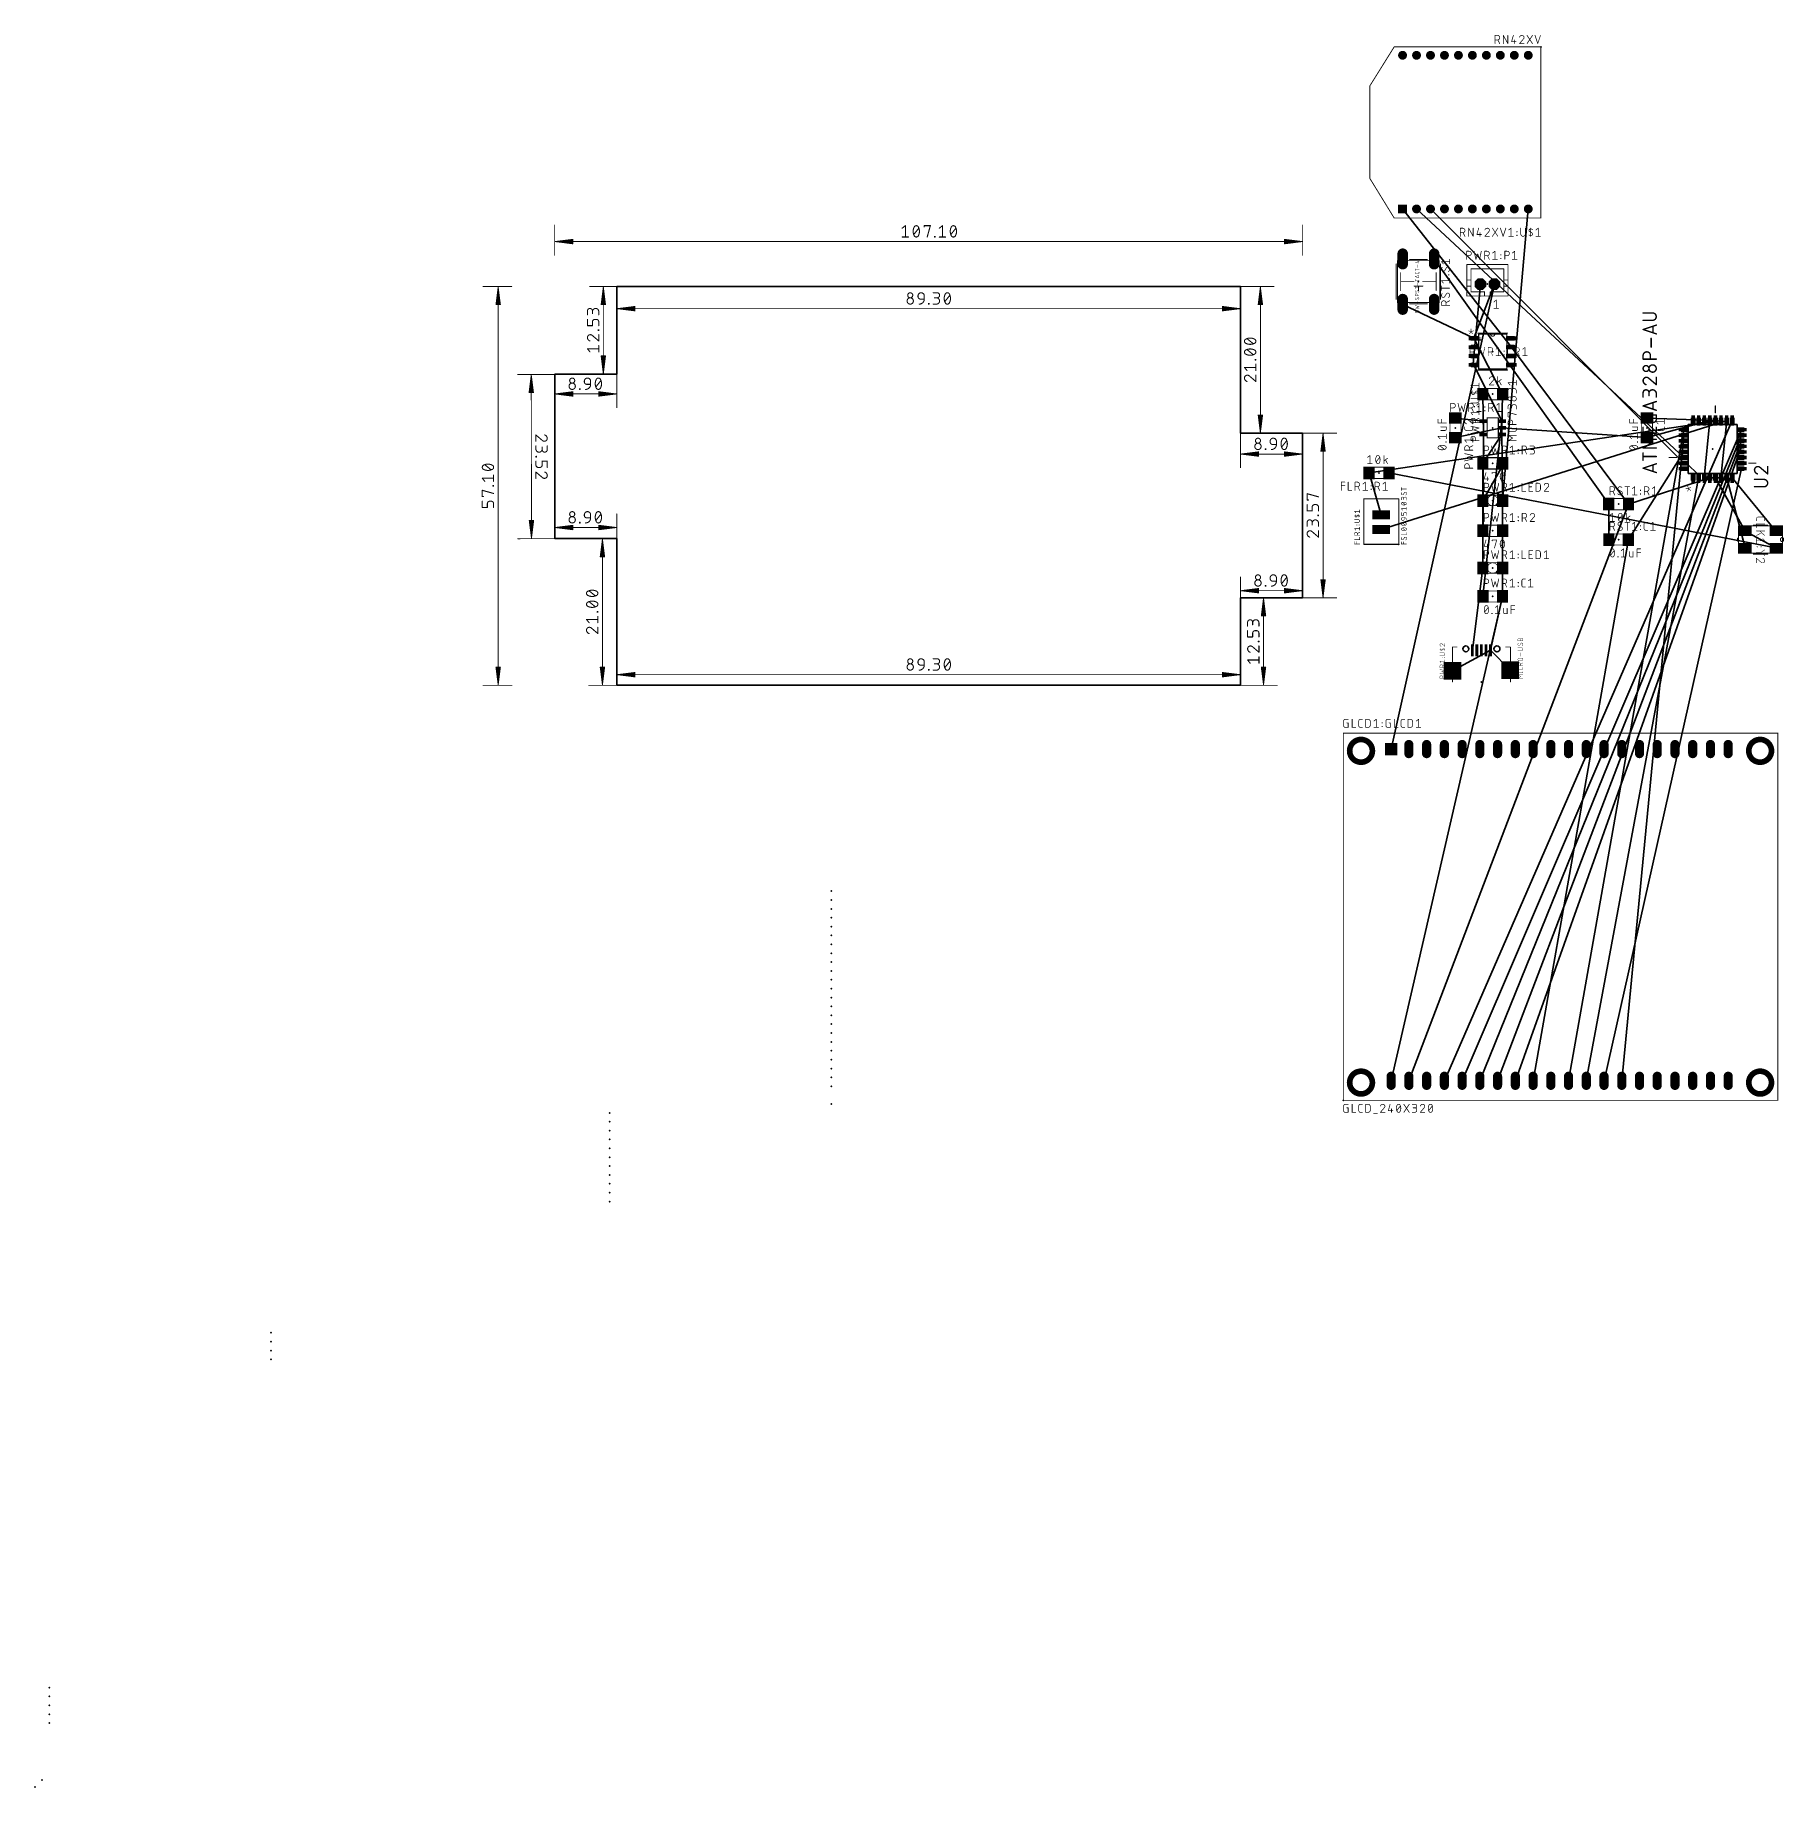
# Model space of a CAD drawing. Extents: x -83 to 167, y -158 to 93.
import ezdxf

# ---------------------------------------------------------------- set-up
doc = ezdxf.new("R2010")
doc.units = 0
for name, color, linetype in [('1', 22, 'CONTINUOUS'), ('17', 82, 'CONTINUOUS'), ('19', 53, 'CONTINUOUS'), ('20', 30, 'CONTINUOUS'), ('21', 253, 'CONTINUOUS'), ('23', 7, 'CONTINUOUS'), ('25', 253, 'CONTINUOUS'), ('27', 253, 'CONTINUOUS'), ('44', 253, 'CONTINUOUS'), ('51', 253, 'CONTINUOUS')]:
    doc.layers.add(name, color=color, linetype=linetype)

# ---------------------------------------------------------------- blocks, each defined once
blk = doc.blocks.new('RECT')
blk.add_solid([(-0.5, -0.5), (0.5, -0.5), (-0.5, 0.5), (0.5, 0.5)])
blk = doc.blocks.new('SQUAREP')
blk.add_solid([(-0.5, -0.5), (0.5, -0.5), (-0.5, 0.5), (0.5, 0.5)])
blk = doc.blocks.new('LONGP100')
at = {"const_width": 1}
blk.add_lwpolyline([(-0.5, 0), (0.5, 0)], dxfattribs=at)
at = {"const_width": 0.5}
for points in [[(-0.5, 0.25, 1), (-0.5, -0.25)], [(0.5, -0.25, 1), (0.5, 0.25)]]:
    blk.add_lwpolyline(points, format="xyb", dxfattribs=at)
blk = doc.blocks.new('OCTAGONP')
at = {"const_width": 0.5}
blk.add_lwpolyline([(-0.25, -0.1036), (-0.25, 0.1036), (-0.1036, 0.25), (0.1036, 0.25), (0.25, 0.1036), (0.25, -0.1036), (0.1036, -0.25), (-0.1036, -0.25), (-0.25, -0.1036), (-0.25, 0.1036)], dxfattribs=at)
blk = doc.blocks.new('ROUNDP')
at = {"const_width": 0.5}
blk.add_lwpolyline([(0, -0.25, 1), (0, 0.25, 1), (0, -0.25)], format="xyb", dxfattribs=at)

msp = doc.modelspace()

# ---------------------------------------------------------------- linework, layer by layer
at = {"layer": '1'}
for points, const_width in [([(122.6073, 46.012), (122.7343, 45.885)], 0.254), ([(126.938, 31.686), (126.836, 31.788)], 0.2032)]:
    msp.add_lwpolyline(points, dxfattribs=dict(at, const_width=const_width))
for points, const_width in [([(122.6522, 46.0569, 1), (122.5624, 45.9671)], 0.127), ([(122.6894, 45.8401, 1), (122.7792, 45.9299)], 0.127), ([(126.8719, 31.8239, 1), (126.8001, 31.7521)], 0.1016), ([(126.9021, 31.6501, 1), (126.9739, 31.7219)], 0.1016)]:
    msp.add_lwpolyline(points, format="xyb", dxfattribs=dict(at, const_width=const_width))
at = {"layer": '19'}
for p, q in [((112.507, 68.21), (128.0937, 48.425)), ((114.507, 68.21), (152.7952, 32.6262)), ((116.507, 68.21), (152.7952, 31.8134)), ((130.507, 68.21), (126.836, 26.454)), ((142.026, 25.946), (117.028, 61.05)), ((110.876, -9.126), (125.652, 57.442)), ((122.6073, 46.012), (123.652, 57.442)), ((125.652, 57.442), (122.7343, 49.695)), ((112.528, 54.55), (122.7343, 49.695)), ((122.7343, 49.695), (126.836, 41.694)), ((128.0937, 48.425), (144.87, 25.946)), ((126.714, 37.818), (122.7343, 45.885)), ((124.114, 35.918), (123.992, 41.694)), ((126.836, 41.694), (126.714, 36.868)), ((158.1038, 37.9348), (107.712, 30.414)), ((158.9166, 37.9348), (109.4562, 22.301)), ((118.496, -56.624), (159.704, 37.9348)), ((120.08, 38.268), (124.114, 37.818)), ((123.992, 16.802), (124.114, 37.818)), ((124.014, 12.738), (126.714, 37.818)), ((147.512, 38.268), (157.3164, 37.9348)), ((147.512, 35.468), (156.5036, 37.9348)), ((156.5036, 37.9348), (155.7162, 29.7052)), ((158.1038, 29.7052), (158.9166, 37.9348)), ((120.08, 35.468), (126.714, 36.868)), ((121.036, -56.624), (161.0248, 36.614)), ((123.576, -56.624), (161.0248, 35.8266)), ((123.992, 31.788), (126.714, 35.918)), ((126.714, 36.868), (147.512, 35.468)), ((126.836, 26.454), (126.714, 36.868)), ((136.276, -56.624), (152.7952, 36.614)), ((143.896, -56.624), (152.7952, 35.8266)), ((126.116, -56.624), (161.0248, 35.0138)), ((128.656, -56.624), (161.0248, 34.2264)), ((144.848, 20.866), (152.7952, 33.4136)), ((107.712, 30.414), (109.4562, 24.411)), ((165.9651, 19.6722), (110.556, 30.414)), ((123.992, 22.136), (123.992, 31.788)), ((123.992, 26.454), (126.938, 31.686)), ((141.356, -56.624), (161.0248, 31.026)), ((138.816, -56.624), (154.9034, 29.7052)), ((144.87, 25.946), (156.5036, 29.7052)), ((155.7162, 29.7052), (157.3164, 29.7052)), ((156.5036, 29.7052), (158.1038, 29.7052)), ((157.3164, 29.7052), (161.5709, 22.0598)), ((161.5709, 19.6722), (158.9166, 29.7052)), ((165.9651, 22.0598), (159.704, 29.7052)), ((113.416, -56.624), (144.87, 25.946)), ((126.814, 12.738), (126.836, 26.454)), ((142.048, 20.866), (142.026, 25.946)), ((126.836, 16.802), (126.836, 22.136)), ((131.196, -56.624), (144.848, 20.866)), ((161.5709, 22.0598), (165.9651, 19.6722)), ((122.498, 5.013), (123.992, 16.802)), ((110.876, -56.624), (126.814, 12.738)), ((125.098, 5.013), (126.814, 12.738)), ((119.673, 2.088), (125.098, 5.013)), ((127.923, 2.188), (125.098, 5.013))]:
    msp.add_line(p, q, dxfattribs=at)
at = {"layer": '20'}
for p, q in [((0, 57.1), (0, 44.57)), ((0, 57.1), (89.3, 57.1)), ((89.3, 57.1), (89.3, 36.1)), ((-8.9, 21), (-8.9, 44.57)), ((0, 44.57), (-8.9, 44.57)), ((89.3, 36.1), (98.2, 36.1)), ((98.2, 36.1), (98.2, 12.53)), ((0, 21), (-8.9, 21)), ((0, 21), (0, 0)), ((89.3, 12.53), (89.3, 0)), ((89.3, 12.53), (98.2, 12.53)), ((0, 0), (89.3, 0))]:
    msp.add_line(p, q, dxfattribs=at)
for centre in [(121.573, 5.218), (126.023, 5.218)]:
    msp.add_circle(centre, 0.425, dxfattribs=at)
at = {"layer": '21'}
for points, const_width in [([(111.307, 91.41), (107.807, 85.81)], 0.127), ([(132.307, 91.41), (111.307, 91.41)], 0.127), ([(132.307, 66.91), (132.307, 91.41)], 0.127), ([(107.807, 85.81), (107.807, 72.61)], 0.127), ([(107.807, 72.61), (111.307, 66.91)], 0.127), ([(111.307, 66.91), (132.307, 66.91)], 0.127), ([(111.603, 60.34), (111.603, 55.26)], 0.127), ([(113.508, 60.975), (116.048, 60.975)], 0.127), ([(117.953, 55.26), (117.953, 60.34)], 0.127), ([(121.702, 60.242), (127.602, 60.242)], 0.127), ([(121.702, 60.242), (121.702, 58.042)], 0.127), ([(127.602, 60.242), (127.602, 58.042)], 0.127), ([(112.238, 59.07), (112.238, 57.8)], 0.127), ([(112.238, 56.53), (112.238, 57.8)], 0.127), ([(112.238, 57.8), (114.143, 57.8)], 0.127), ([(115.413, 57.8), (117.318, 57.8)], 0.127), ([(117.318, 59.07), (117.318, 56.53)], 0.127), ([(121.702, 58.042), (121.702, 57.142)], 0.127), ([(121.702, 58.042), (122.302, 58.042)], 0.127), ([(122.302, 59.642), (127.002, 59.642)], 0.127), ([(122.302, 59.642), (122.302, 58.042)], 0.127), ([(122.302, 58.042), (122.302, 57.142)], 0.127), ([(127.002, 59.642), (127.002, 58.042)], 0.127), ([(127.002, 58.042), (127.002, 57.142)], 0.127), ([(127.002, 58.042), (127.602, 58.042)], 0.127), ([(127.602, 58.042), (127.602, 57.142)], 0.127), ([(114.143, 57.165), (114.778, 57.165)], 0.127), ([(115.413, 57.165), (114.778, 57.165)], 0.127), ([(114.778, 57.165), (114.778, 56.53)], 0.127), ([(121.702, 57.142), (121.702, 55.742)], 0.127), ([(121.702, 57.142), (122.302, 57.142)], 0.127), ([(121.702, 55.742), (124.252, 55.742)], 0.127), ([(122.302, 57.142), (122.302, 56.342)], 0.127), ([(122.302, 56.342), (124.252, 56.342)], 0.127), ([(124.252, 56.342), (124.252, 55.742)], 0.127), ([(124.252, 55.742), (125.052, 55.742)], 0.127), ([(125.052, 56.342), (127.002, 56.342)], 0.127), ([(125.052, 56.342), (125.052, 55.742)], 0.127), ([(125.052, 55.742), (127.602, 55.742)], 0.127), ([(125.6029, 54.9017), (125.9275, 55.1613)], 0.1016), ([(125.9275, 55.1613), (125.9275, 53.9929)], 0.1016), ([(127.002, 57.142), (127.002, 56.342)], 0.127), ([(127.002, 57.142), (127.602, 57.142)], 0.127), ([(127.602, 57.142), (127.602, 55.742)], 0.127), ([(116.048, 54.625), (113.508, 54.625)], 0.127), ([(125.6029, 53.9929), (126.252, 53.9929)], 0.1016), ([(122.3117, 50.6292), (121.9469, 50.7618)], 0.0762), ([(122.0795, 50.3307), (122.3117, 50.6292)], 0.0762), ([(122.3117, 51.0271), (122.3117, 50.6292)], 0.0762), ([(122.3117, 50.6292), (122.6764, 50.7618)], 0.0762), ([(122.3117, 50.6292), (122.5438, 50.3307)], 0.0762), ([(127.5476, 50.4316), (123.2804, 50.4316)], 0.1524), ([(123.2804, 45.1484), (127.5476, 45.1484)], 0.1524), ([(124.604, 38.29), (126.224, 38.29)], 0.1524), ([(124.604, 38.196), (124.604, 38.29)], 0.1524), ([(126.224, 38.29), (126.224, 38.196)], 0.1524), ([(157.291, 39.0016), (157.291, 40.0176)], 0.1524), ([(124.604, 36.346), (124.604, 37.39)], 0.1524), ([(124.604, 35.446), (124.604, 35.54)], 0.1524), ([(126.224, 35.446), (124.604, 35.446)], 0.1524), ([(126.224, 37.39), (126.224, 37.296)], 0.1524), ([(126.224, 36.44), (126.224, 36.346)], 0.1524), ([(126.224, 35.54), (126.224, 35.446)], 0.1524), ([(151.7284, 32.6262), (150.687, 32.6262)], 0.1524), ([(154.243, 30.7466), (153.8366, 31.153)], 0.1524), ([(163.1076, 31.8134), (162.0916, 31.8134)], 0.1524), ([(153.0633, 28.1523), (153.4612, 28.1523)], 0.0762), ([(153.0633, 28.1523), (153.4612, 28.1523)], 0.0762), ([(153.4612, 28.1523), (153.3286, 28.517)], 0.0762), ([(153.4612, 28.1523), (153.3286, 28.517)], 0.0762), ([(153.4612, 28.1523), (153.3286, 27.7875)], 0.0762), ([(153.4612, 28.1523), (153.3286, 27.7875)], 0.0762), ([(153.4612, 28.1523), (153.7597, 28.3844)], 0.0762), ([(153.4612, 28.1523), (153.7597, 28.3844)], 0.0762), ([(153.7597, 27.9201), (153.4612, 28.1523)], 0.0762), ([(153.7597, 27.9201), (153.4612, 28.1523)], 0.0762), ([(111.9562, 26.691), (106.9562, 26.691)], 0.1524), ([(106.9562, 20.191), (106.9562, 26.691)], 0.1524), ([(111.9562, 20.191), (111.9562, 26.691)], 0.1524), ([(164.784, 22.9488), (162.752, 22.9488)], 0.1524), ([(111.9562, 20.191), (106.9562, 20.191)], 0.1524), ([(160.4914, 21.0692), (160.4914, 20.6628)], 0.1524), ([(167.0446, 20.6628), (167.0446, 21.0692)], 0.1524), ([(162.752, 18.7832), (164.784, 18.7832)], 0.1524), ([(119.648, 0.488), (119.648, 5.488)], 0.127), ([(119.698, 5.488), (120.298, 5.488)], 0.127), ([(127.298, 5.488), (127.898, 5.488)], 0.127), ([(127.948, 5.488), (127.948, 0.488)], 0.127), ([(104.018, -59.418), (104.018, -6.84)], 0.127), ([(104.018, -6.84), (166.248, -6.84)], 0.127), ([(166.248, -6.84), (166.248, -59.418)], 0.127), ([(166.248, -59.418), (104.018, -59.418)], 0.127)]:
    msp.add_lwpolyline(points, dxfattribs=dict(at, const_width=const_width))
for points, const_width in [([(111.307, 91.4418, 1), (111.307, 91.3783)], 0.0635), ([(111.3339, 91.3932, 1), (111.2801, 91.4268)], 0.0635), ([(132.3388, 91.41, 1), (132.2753, 91.41)], 0.0635), ([(132.307, 91.3783, 1), (132.307, 91.4418)], 0.0635), ([(107.8388, 85.81, 1), (107.7752, 85.81)], 0.0635), ([(107.7801, 85.8268, 1), (107.8339, 85.7932)], 0.0635), ([(107.7752, 72.61, 1), (107.8388, 72.61)], 0.0635), ([(107.8341, 72.6266, 1), (107.7799, 72.5934)], 0.0635), ([(111.307, 66.9417, 1), (111.307, 66.8782)], 0.0635), ([(111.2799, 66.8934, 1), (111.3341, 66.9266)], 0.0635), ([(132.2753, 66.91, 1), (132.3388, 66.91)], 0.0635), ([(132.307, 66.8782, 1), (132.307, 66.9417)], 0.0635), ([(111.6348, 60.34, 1), (111.5713, 60.34)], 0.0635), ([(113.508, 61.0068, 1), (113.508, 60.9432)], 0.0635), ([(116.048, 60.9432, 1), (116.048, 61.0068)], 0.0635), ([(117.9848, 60.34, 1), (117.9213, 60.34)], 0.0635), ([(121.702, 60.2738, 1), (121.702, 60.2103)], 0.0635), ([(121.7338, 60.242, 1), (121.6703, 60.242)], 0.0635), ([(127.6338, 60.242, 1), (127.5703, 60.242)], 0.0635), ([(127.602, 60.2103, 1), (127.602, 60.2738)], 0.0635), ([(112.2698, 59.07, 1), (112.2062, 59.07)], 0.0635), ([(112.2698, 57.8, 1), (112.2062, 57.8)], 0.0635), ([(112.2062, 57.8, 1), (112.2698, 57.8)], 0.0635), ([(112.238, 57.8318, 1), (112.238, 57.7683)], 0.0635), ([(114.143, 57.7683, 1), (114.143, 57.8318)], 0.0635), ([(115.413, 57.8318, 1), (115.413, 57.7683)], 0.0635), ([(117.3498, 59.07, 1), (117.2863, 59.07)], 0.0635), ([(117.318, 57.7683, 1), (117.318, 57.8318)], 0.0635), ([(121.702, 58.0738, 1), (121.702, 58.0102)], 0.0635), ([(121.7338, 58.042, 1), (121.6703, 58.042)], 0.0635), ([(121.6703, 58.042, 1), (121.7338, 58.042)], 0.0635), ([(122.302, 59.6738, 1), (122.302, 59.6103)], 0.0635), ([(122.3338, 59.642, 1), (122.2703, 59.642)], 0.0635), ([(122.3338, 58.042, 1), (122.2703, 58.042)], 0.0635), ([(122.2703, 58.042, 1), (122.3338, 58.042)], 0.0635), ([(122.302, 58.0102, 1), (122.302, 58.0738)], 0.0635), ([(127.002, 58.0738, 1), (127.002, 58.0102)], 0.0635), ([(127.0338, 59.642, 1), (126.9703, 59.642)], 0.0635), ([(127.0338, 58.042, 1), (126.9703, 58.042)], 0.0635), ([(126.9703, 58.042, 1), (127.0338, 58.042)], 0.0635), ([(127.002, 59.6103, 1), (127.002, 59.6738)], 0.0635), ([(127.6338, 58.042, 1), (127.5703, 58.042)], 0.0635), ([(127.5703, 58.042, 1), (127.6338, 58.042)], 0.0635), ([(127.602, 58.0102, 1), (127.602, 58.0738)], 0.0635), ([(111.5713, 55.26, 1), (111.6348, 55.26)], 0.0635), ([(112.2062, 56.53, 1), (112.2698, 56.53)], 0.0635), ([(114.143, 57.1968, 1), (114.143, 57.1333)], 0.0635), ([(114.778, 57.1968, 1), (114.778, 57.1333)], 0.0635), ([(114.8098, 57.165, 1), (114.7463, 57.165)], 0.0635), ([(114.7463, 56.53, 1), (114.8098, 56.53)], 0.0635), ([(114.778, 57.1333, 1), (114.778, 57.1968)], 0.0635), ([(115.413, 57.1333, 1), (115.413, 57.1968)], 0.0635), ([(117.2863, 56.53, 1), (117.3498, 56.53)], 0.0635), ([(117.9213, 55.26, 1), (117.9848, 55.26)], 0.0635), ([(121.702, 57.1738, 1), (121.702, 57.1103)], 0.0635), ([(121.7338, 57.142, 1), (121.6703, 57.142)], 0.0635), ([(121.6703, 57.142, 1), (121.7338, 57.142)], 0.0635), ([(121.702, 55.7738, 1), (121.702, 55.7103)], 0.0635), ([(121.6703, 55.742, 1), (121.7338, 55.742)], 0.0635), ([(122.302, 56.3738, 1), (122.302, 56.3103)], 0.0635), ([(122.3338, 57.142, 1), (122.2703, 57.142)], 0.0635), ([(122.2703, 57.142, 1), (122.3338, 57.142)], 0.0635), ([(122.2703, 56.342, 1), (122.3338, 56.342)], 0.0635), ([(122.302, 57.1103, 1), (122.302, 57.1738)], 0.0635), ([(124.2838, 56.342, 1), (124.2203, 56.342)], 0.0635), ([(124.252, 55.7738, 1), (124.252, 55.7103)], 0.0635), ([(124.2203, 55.742, 1), (124.2838, 55.742)], 0.0635), ([(124.252, 56.3103, 1), (124.252, 56.3738)], 0.0635), ([(124.252, 55.7103, 1), (124.252, 55.7738)], 0.0635), ([(125.052, 56.3738, 1), (125.052, 56.3103)], 0.0635), ([(125.052, 55.7738, 1), (125.052, 55.7103)], 0.0635), ([(125.0838, 56.342, 1), (125.0203, 56.342)], 0.0635), ([(125.0203, 55.742, 1), (125.0838, 55.742)], 0.0635), ([(125.052, 55.7103, 1), (125.052, 55.7738)], 0.0635), ([(125.9529, 55.1613, 1), (125.9021, 55.1613)], 0.0508), ([(125.9433, 55.1415, 1), (125.9116, 55.1811)], 0.0508), ([(127.002, 57.1738, 1), (127.002, 57.1103)], 0.0635), ([(127.0338, 57.142, 1), (126.9703, 57.142)], 0.0635), ([(126.9703, 57.142, 1), (127.0338, 57.142)], 0.0635), ([(126.9703, 56.342, 1), (127.0338, 56.342)], 0.0635), ([(127.002, 56.3103, 1), (127.002, 56.3738)], 0.0635), ([(127.6338, 57.142, 1), (127.5703, 57.142)], 0.0635), ([(127.5703, 57.142, 1), (127.6338, 57.142)], 0.0635), ([(127.5703, 55.742, 1), (127.6338, 55.742)], 0.0635), ([(127.602, 57.1103, 1), (127.602, 57.1738)], 0.0635), ([(127.602, 55.7103, 1), (127.602, 55.7738)], 0.0635), ([(113.508, 54.6568, 1), (113.508, 54.5932)], 0.0635), ([(116.048, 54.5932, 1), (116.048, 54.6568)], 0.0635), ([(125.587, 54.9215, 1), (125.6188, 54.8818)], 0.0508), ([(125.6029, 54.0183, 1), (125.6029, 53.9675)], 0.0508), ([(125.9021, 53.9929, 1), (125.9529, 53.9929)], 0.0508), ([(126.252, 53.9675, 1), (126.252, 54.0183)], 0.0508), ([(121.9534, 50.7797, 1), (121.9404, 50.7439)], 0.0381), ([(122.0645, 50.3424, 1), (122.0946, 50.319)], 0.0381), ([(122.3307, 51.0271, 1), (122.2926, 51.0271)], 0.0381), ([(122.3267, 50.6408, 1), (122.2966, 50.6175)], 0.0381), ([(122.3052, 50.6471, 1), (122.3182, 50.6113)], 0.0381), ([(122.2926, 50.6292, 1), (122.3307, 50.6292)], 0.0381), ([(122.3267, 50.6175, 1), (122.2966, 50.6408)], 0.0381), ([(122.3052, 50.6113, 1), (122.3182, 50.6471)], 0.0381), ([(122.5288, 50.319, 1), (122.5588, 50.3424)], 0.0381), ([(122.683, 50.7439, 1), (122.6699, 50.7797)], 0.0381), ([(123.2804, 50.4697, 1), (123.2804, 50.3935)], 0.0762), ([(127.5476, 50.3935, 1), (127.5476, 50.4697)], 0.0762), ([(123.2804, 45.1865, 1), (123.2804, 45.1103)], 0.0762), ([(127.5476, 45.1103, 1), (127.5476, 45.1865)], 0.0762), ([(124.604, 38.3281, 1), (124.604, 38.2519)], 0.0762), ([(124.6421, 38.29, 1), (124.5659, 38.29)], 0.0762), ([(124.5659, 38.196, 1), (124.6421, 38.196)], 0.0762), ([(126.2621, 38.29, 1), (126.1859, 38.29)], 0.0762), ([(126.1859, 38.196, 1), (126.2621, 38.196)], 0.0762), ([(126.224, 38.2519, 1), (126.224, 38.3281)], 0.0762), ([(157.3291, 40.0176, 1), (157.2529, 40.0176)], 0.0762), ([(157.2529, 39.0016, 1), (157.3291, 39.0016)], 0.0762), ([(124.6421, 37.39, 1), (124.5659, 37.39)], 0.0762), ([(124.5659, 36.346, 1), (124.6421, 36.346)], 0.0762), ([(124.6421, 35.54, 1), (124.5659, 35.54)], 0.0762), ([(124.604, 35.4841, 1), (124.604, 35.4079)], 0.0762), ([(124.5659, 35.446, 1), (124.6421, 35.446)], 0.0762), ([(126.2621, 37.39, 1), (126.1859, 37.39)], 0.0762), ([(126.1859, 37.296, 1), (126.2621, 37.296)], 0.0762), ([(126.2621, 36.44, 1), (126.1859, 36.44)], 0.0762), ([(126.1859, 36.346, 1), (126.2621, 36.346)], 0.0762), ([(126.2621, 35.54, 1), (126.1859, 35.54)], 0.0762), ([(126.1859, 35.446, 1), (126.2621, 35.446)], 0.0762), ([(126.224, 35.4079, 1), (126.224, 35.4841)], 0.0762), ([(150.687, 32.6643, 1), (150.687, 32.5881)], 0.0762), ([(151.7284, 32.5881, 1), (151.7284, 32.6643)], 0.0762), ([(153.8635, 31.1799, 1), (153.8097, 31.1261)], 0.0762), ([(154.2161, 30.7197, 1), (154.2699, 30.7735)], 0.0762), ([(162.0916, 31.8515, 1), (162.0916, 31.7753)], 0.0762), ([(163.1076, 31.7753, 1), (163.1076, 31.8515)], 0.0762), ([(153.0633, 28.1713, 1), (153.0633, 28.1332)], 0.0381), ([(153.0633, 28.1713, 1), (153.0633, 28.1332)], 0.0381), ([(153.3465, 28.5236, 1), (153.3107, 28.5105)], 0.0381), ([(153.3465, 28.5236, 1), (153.3107, 28.5105)], 0.0381), ([(153.3107, 27.794, 1), (153.3465, 27.781)], 0.0381), ([(153.3107, 27.794, 1), (153.3465, 27.781)], 0.0381), ([(153.4729, 28.1673, 1), (153.4496, 28.1372)], 0.0381), ([(153.4729, 28.1673, 1), (153.4496, 28.1372)], 0.0381), ([(153.4496, 28.1673, 1), (153.4729, 28.1372)], 0.0381), ([(153.4496, 28.1673, 1), (153.4729, 28.1372)], 0.0381), ([(153.4791, 28.1458, 1), (153.4433, 28.1588)], 0.0381), ([(153.4791, 28.1458, 1), (153.4433, 28.1588)], 0.0381), ([(153.4433, 28.1458, 1), (153.4791, 28.1588)], 0.0381), ([(153.4433, 28.1458, 1), (153.4791, 28.1588)], 0.0381), ([(153.4612, 28.1332, 1), (153.4612, 28.1713)], 0.0381), ([(153.4612, 28.1332, 1), (153.4612, 28.1713)], 0.0381), ([(153.7714, 28.3694, 1), (153.748, 28.3994)], 0.0381), ([(153.7714, 28.3694, 1), (153.748, 28.3994)], 0.0381), ([(153.748, 27.9051, 1), (153.7714, 27.9352)], 0.0381), ([(153.748, 27.9051, 1), (153.7714, 27.9352)], 0.0381), ([(106.9562, 26.7291, 1), (106.9562, 26.6529)], 0.0762), ([(106.9943, 26.691, 1), (106.9181, 26.691)], 0.0762), ([(111.9943, 26.691, 1), (111.9181, 26.691)], 0.0762), ([(111.9562, 26.6529, 1), (111.9562, 26.7291)], 0.0762), ([(125.964, 26.954, 0.4424), (124.864, 26.954)], 0.1016), ([(124.8452, 26.9711, 1), (124.8828, 26.9369)], 0.0508), ([(124.864, 25.954, 0.4424), (125.964, 25.954)], 0.1016), ([(124.8828, 25.9711, 1), (124.8452, 25.9369)], 0.0508), ([(125.9452, 26.9369, 1), (125.9828, 26.9711)], 0.0508), ([(125.9828, 25.9369, 1), (125.9452, 25.9711)], 0.0508), ([(162.752, 22.9869, 1), (162.752, 22.9107)], 0.0762), ([(164.784, 22.9107, 1), (164.784, 22.9869)], 0.0762), ([(106.9562, 20.2291, 1), (106.9562, 20.1529)], 0.0762), ([(106.9181, 20.191, 1), (106.9943, 20.191)], 0.0762), ([(111.9181, 20.191, 1), (111.9943, 20.191)], 0.0762), ([(111.9562, 20.1529, 1), (111.9562, 20.2291)], 0.0762), ([(160.5295, 21.0692, 1), (160.4533, 21.0692)], 0.0762), ([(160.4533, 20.6628, 1), (160.5295, 20.6628)], 0.0762), ([(167.0827, 21.0692, 1), (167.0065, 21.0692)], 0.0762), ([(167.0065, 20.6628, 1), (167.0827, 20.6628)], 0.0762), ([(125.964, 17.302, 0.4424), (124.864, 17.302)], 0.1016), ([(162.752, 18.8213, 1), (162.752, 18.7451)], 0.0762), ([(164.784, 18.7451, 1), (164.784, 18.8213)], 0.0762), ([(124.8452, 17.3191, 1), (124.8828, 17.2849)], 0.0508), ([(124.864, 16.302, 0.4424), (125.964, 16.302)], 0.1016), ([(124.8828, 16.3191, 1), (124.8452, 16.2849)], 0.0508), ([(125.9452, 17.2849, 1), (125.9828, 17.3191)], 0.0508), ([(125.9828, 16.2849, 1), (125.9452, 16.3191)], 0.0508), ([(119.6798, 5.488, 1), (119.6163, 5.488)], 0.0635), ([(119.698, 5.5198, 1), (119.698, 5.4563)], 0.0635), ([(120.298, 5.4563, 1), (120.298, 5.5198)], 0.0635), ([(127.298, 5.5198, 1), (127.298, 5.4563)], 0.0635), ([(127.898, 5.4563, 1), (127.898, 5.5198)], 0.0635), ([(127.9798, 5.488, 1), (127.9163, 5.488)], 0.0635), ([(119.6163, 0.488, 1), (119.6798, 0.488)], 0.0635), ([(127.9163, 0.488, 1), (127.9798, 0.488)], 0.0635), ([(104.0498, -6.84, 1), (103.9862, -6.84)], 0.0635), ([(104.018, -6.8083, 1), (104.018, -6.8718)], 0.0635), ([(106.558, -11.0064, 1), (106.558, -7.7536, 1), (106.558, -11.0064)], 0.8128), ([(163.708, -11.0064, 1), (163.708, -7.7536, 1), (163.708, -11.0064)], 0.8128), ([(166.2798, -6.84, 1), (166.2163, -6.84)], 0.0635), ([(166.248, -6.8718, 1), (166.248, -6.8083)], 0.0635), ([(106.558, -58.5044, 1), (106.558, -55.2516, 1), (106.558, -58.5044)], 0.8128), ([(163.708, -58.5044, 1), (163.708, -55.2516, 1), (163.708, -58.5044)], 0.8128), ([(103.9862, -59.418, 1), (104.0498, -59.418)], 0.0635), ([(104.018, -59.3863, 1), (104.018, -59.4498)], 0.0635), ([(166.2163, -59.418, 1), (166.2798, -59.418)], 0.0635), ([(166.248, -59.4498, 1), (166.248, -59.3863)], 0.0635)]:
    msp.add_lwpolyline(points, format="xyb", dxfattribs=dict(at, const_width=const_width))
at = {"layer": '23'}
for points, const_width in [([(-8.9, 65.908), (-8.9, 61.588)], 0.13), ([(40.8613, 65.4531), (41.3129, 65.8143)], 0.1524), ([(41.3129, 65.8143), (41.3129, 64.1887)], 0.1524), ([(42.5147, 64.5499), (43.2372, 65.4531)], 0.1524), ([(43.9875, 65.6337), (43.9875, 65.8143)], 0.1524), ([(43.9875, 65.8143), (44.8907, 65.8143)], 0.1524), ([(44.8907, 65.8143), (44.4391, 64.1887)], 0.1524), ([(46.1759, 65.4531), (46.6275, 65.8143)], 0.1524), ([(46.6275, 65.8143), (46.6275, 64.1887)], 0.1524), ([(47.8293, 64.5499), (48.5518, 65.4531)], 0.1524), ([(98.2, 65.908), (98.2, 61.588)], 0.13), ([(-8.835, 63.538), (-6.3, 63.8572)], 0.13), ([(-8.835, 63.538), (-6.3, 63.798)], 0.13), ([(-8.835, 63.538), (-6.3, 63.668)], 0.13), ([(-8.835, 63.538), (98.135, 63.538)], 0.13), ([(-6.3, 63.2188), (-8.835, 63.538)], 0.13), ([(-6.3, 63.408), (-8.835, 63.538)], 0.13), ([(-6.3, 63.278), (-8.835, 63.538)], 0.13), ([(-6.3, 63.8572), (-6.3, 63.2188)], 0.13), ([(40.8613, 64.1887), (41.7644, 64.1887)], 0.1524), ([(45.4881, 64.1887), (45.4881, 64.279)], 0.1524), ([(45.4881, 64.279), (45.5784, 64.279)], 0.1524), ([(45.5784, 64.1887), (45.4881, 64.1887)], 0.1524), ([(45.5784, 64.279), (45.5784, 64.1887)], 0.1524), ([(46.1759, 64.1887), (47.079, 64.1887)], 0.1524), ([(98.135, 63.538), (95.6, 63.8572)], 0.13), ([(95.6, 63.8572), (95.6, 63.2188)], 0.13), ([(98.135, 63.538), (95.6, 63.798)], 0.13), ([(98.135, 63.538), (95.6, 63.668)], 0.13), ([(95.6, 63.2188), (98.135, 63.538)], 0.13), ([(95.6, 63.408), (98.135, 63.538)], 0.13), ([(95.6, 63.278), (98.135, 63.538)], 0.13), ([(-19.173, 57.1), (-15.044, 57.1)], 0.13), ([(-16.994, 57.035), (-17.3132, 54.5)], 0.13), ([(-16.994, 57.035), (-17.254, 54.5)], 0.13), ([(-16.994, 57.035), (-17.124, 54.5)], 0.13), ([(-16.994, 57.035), (-16.994, 0.065)], 0.13), ([(-16.6748, 54.5), (-16.994, 57.035)], 0.13), ([(-16.864, 54.5), (-16.994, 57.035)], 0.13), ([(-16.734, 54.5), (-16.994, 57.035)], 0.13), ([(0, 57.1), (-3.886, 57.1)], 0.13), ([(-1.936, 57.035), (-2.2552, 54.5)], 0.13), ([(-1.936, 57.035), (-2.196, 54.5)], 0.13), ([(-1.936, 57.035), (-2.066, 54.5)], 0.13), ([(-1.936, 57.035), (-1.936, 44.635)], 0.13), ([(-1.6168, 54.5), (-1.936, 57.035)], 0.13), ([(-1.806, 54.5), (-1.936, 57.035)], 0.13), ([(-1.676, 54.5), (-1.936, 57.035)], 0.13), ([(0, 57.1), (0, 51.982)], 0.13), ([(43.1206, 55.6664), (43.1206, 55.7567)], 0.1524), ([(44.0237, 55.3052), (43.4819, 55.3052)], 0.1524), ([(44.0237, 55.7567), (44.0237, 55.3052)], 0.1524), ([(45.309, 56.2083), (45.8509, 56.2083)], 0.1524), ([(45.8509, 55.4858), (45.4896, 55.4858)], 0.1524), ([(46.9624, 54.9439), (47.6849, 55.8471)], 0.1524), ([(89.3, 57.1), (89.3, 51.982)], 0.13), ([(89.3, 57.1), (94.098, 57.1)], 0.13), ([(92.148, 57.035), (91.8288, 54.5)], 0.13), ([(92.148, 57.035), (91.888, 54.5)], 0.13), ([(92.148, 57.035), (92.018, 54.5)], 0.13), ([(92.148, 36.165), (92.148, 57.035)], 0.13), ([(92.4672, 54.5), (92.148, 57.035)], 0.13), ([(92.278, 54.5), (92.148, 57.035)], 0.13), ([(92.408, 54.5), (92.148, 57.035)], 0.13), ([(-17.3132, 54.5), (-16.6748, 54.5)], 0.13), ([(-4.2123, 53.0571), (-4.2123, 53.599)], 0.1524), ([(-3.4898, 53.599), (-3.4898, 53.2378)], 0.1524), ([(-2.5867, 53.0571), (-2.5867, 53.5087)], 0.1524), ([(-2.2552, 54.5), (-1.6168, 54.5)], 0.13), ([(0.065, 53.932), (2.6, 54.2512)], 0.13), ([(0.065, 53.932), (2.6, 54.192)], 0.13), ([(0.065, 53.932), (2.6, 54.062)], 0.13), ([(0.065, 53.932), (89.235, 53.932)], 0.13), ([(2.6, 53.6128), (0.065, 53.932)], 0.13), ([(2.6, 53.802), (0.065, 53.932)], 0.13), ([(2.6, 53.672), (0.065, 53.932)], 0.13), ([(2.6, 54.2512), (2.6, 53.6128)], 0.13), ([(44.6212, 54.5827), (44.6212, 54.673)], 0.1524), ([(44.6212, 54.673), (44.7115, 54.673)], 0.1524), ([(44.7115, 54.5827), (44.6212, 54.5827)], 0.1524), ([(44.7115, 54.673), (44.7115, 54.5827)], 0.1524), ([(45.309, 54.5827), (45.7606, 54.5827)], 0.1524), ([(89.235, 53.932), (86.7, 54.2512)], 0.13), ([(86.7, 54.2512), (86.7, 53.6128)], 0.13), ([(89.235, 53.932), (86.7, 54.192)], 0.13), ([(89.235, 53.932), (86.7, 54.062)], 0.13), ([(86.7, 53.6128), (89.235, 53.932)], 0.13), ([(86.7, 53.802), (89.235, 53.932)], 0.13), ([(86.7, 53.672), (89.235, 53.932)], 0.13), ([(91.8288, 54.5), (92.4672, 54.5)], 0.13), ([(-4.2123, 51.494), (-4.2123, 52.3971)], 0.1524), ([(-3.4898, 51.494), (-4.2123, 51.494)], 0.1524), ([(-3.4898, 52.0359), (-3.4898, 51.494)], 0.1524), ([(-2.9479, 52.3971), (-3.1286, 52.3971)], 0.1524), ([(-2.677, 50.8062), (-2.677, 50.8965)], 0.1524), ([(-2.677, 50.8965), (-2.5867, 50.8965)], 0.1524), ([(-2.5867, 50.8062), (-2.677, 50.8062)], 0.1524), ([(-2.5867, 51.494), (-2.5867, 52.0359)], 0.1524), ([(-2.5867, 50.8965), (-2.5867, 50.8062)], 0.1524), ([(-2.5867, 49.3056), (-2.5867, 50.2087)], 0.1524), ([(-3.8511, 47.7425), (-4.2123, 48.1941)], 0.1524), ([(-4.2123, 48.1941), (-2.5867, 48.1941)], 0.1524), ([(-3.4898, 50.0733), (-2.5867, 49.3056)], 0.1524), ([(-2.5867, 47.7425), (-2.5867, 48.6456)], 0.1524), ([(91.1361, 48.9124), (90.2329, 49.6349)], 0.1524), ([(91.1361, 47.3493), (90.2329, 48.0718)], 0.1524), ([(-1.936, 44.635), (-2.2552, 47.17)], 0.13), ([(-2.2552, 47.17), (-1.6168, 47.17)], 0.13), ([(-1.936, 44.635), (-2.196, 47.17)], 0.13), ([(-1.936, 44.635), (-2.066, 47.17)], 0.13), ([(-1.6168, 47.17), (-1.936, 44.635)], 0.13), ([(-1.806, 47.17), (-1.936, 44.635)], 0.13), ([(-1.676, 47.17), (-1.936, 44.635)], 0.13), ([(90.2329, 45.0706), (89.8717, 45.5222)], 0.1524), ([(89.8717, 45.5222), (91.4973, 45.5222)], 0.1524), ([(91.407, 46.5712), (91.407, 46.6615)], 0.1524), ([(91.407, 46.6615), (91.4973, 46.6615)], 0.1524), ([(91.4973, 46.5712), (91.407, 46.5712)], 0.1524), ([(91.4973, 46.6615), (91.4973, 46.5712)], 0.1524), ([(91.4973, 45.0706), (91.4973, 45.9737)], 0.1524), ([(-8.934, 44.519), (-14.2081, 44.5114)], 0.13), ([(-12.5735, 41.9137), (-12.258, 44.4492)], 0.13), ([(-12.5143, 41.9138), (-12.258, 44.4492)], 0.13), ([(-12.3843, 41.914), (-12.258, 44.4492)], 0.13), ([(-12.2241, 21.0602), (-12.258, 44.4492)], 0.13), ([(-12.258, 44.4492), (-11.9351, 41.9147)], 0.13), ([(-12.258, 44.4492), (-12.1243, 41.9144)], 0.13), ([(-12.258, 44.4492), (-11.9943, 41.9146)], 0.13), ([(-8.9, 44.57), (-8.9, 39.77)], 0.13), ([(-4.6579, 43.4544), (-4.6579, 43.5447)], 0.1524), ([(-3.7548, 43.0932), (-4.2967, 43.0932)], 0.1524), ([(0, 44.57), (-3.886, 44.57)], 0.13), ([(-3.7548, 43.5447), (-3.7548, 43.0932)], 0.1524), ([(-3.0045, 42.7319), (-2.282, 43.6351)], 0.1524), ([(0, 44.57), (0, 39.77)], 0.13), ([(90.5942, 44.2752), (91.4973, 43.5075)], 0.1524), ([(91.4973, 43.5075), (91.4973, 44.4106)], 0.1524), ([(-11.9351, 41.9147), (-12.5735, 41.9137)], 0.13), ([(-8.835, 41.72), (-6.3, 42.0392)], 0.13), ([(-8.835, 41.72), (-6.3, 41.98)], 0.13), ([(-8.835, 41.72), (-6.3, 41.85)], 0.13), ([(-8.835, 41.72), (-0.065, 41.72)], 0.13), ([(-6.3, 41.4008), (-8.835, 41.72)], 0.13), ([(-6.3, 41.59), (-8.835, 41.72)], 0.13), ([(-6.3, 41.46), (-8.835, 41.72)], 0.13), ([(-6.3, 42.0392), (-6.3, 41.4008)], 0.13), ([(-5.3457, 42.3707), (-5.3457, 42.461)], 0.1524), ([(-5.3457, 42.461), (-5.2554, 42.461)], 0.1524), ([(-5.2554, 42.3707), (-5.3457, 42.3707)], 0.1524), ([(-5.2554, 42.461), (-5.2554, 42.3707)], 0.1524), ([(-0.065, 41.72), (-2.6, 42.0392)], 0.13), ([(-2.6, 42.0392), (-2.6, 41.4008)], 0.13), ([(-0.065, 41.72), (-2.6, 41.98)], 0.13), ([(-0.065, 41.72), (-2.6, 41.85)], 0.13), ([(-2.6, 41.4008), (-0.065, 41.72)], 0.13), ([(-2.6, 41.59), (-0.065, 41.72)], 0.13), ([(-2.6, 41.46), (-0.065, 41.72)], 0.13), ([(92.148, 36.165), (91.8288, 38.7)], 0.13), ([(91.8288, 38.7), (92.4672, 38.7)], 0.13), ([(92.148, 36.165), (91.888, 38.7)], 0.13), ([(92.148, 36.165), (92.018, 38.7)], 0.13), ([(92.4672, 38.7), (92.148, 36.165)], 0.13), ([(92.278, 38.7), (92.148, 36.165)], 0.13), ([(92.408, 38.7), (92.148, 36.165)], 0.13), ([(-10.6904, 35.0821), (-11.5948, 35.8481)], 0.1524), ([(-11.5948, 35.8481), (-11.5932, 34.945)], 0.1524), ([(89.3, 36.1), (94.098, 36.1)], 0.13), ([(89.3, 36.1), (89.3, 31.163)], 0.13), ([(98.2, 36.1), (98.2, 31.163)], 0.13), ([(98.2, 36.1), (103.071, 36.1)], 0.13), ([(101.121, 36.035), (100.8018, 33.5)], 0.13), ([(101.121, 36.035), (100.861, 33.5)], 0.13), ([(101.121, 36.035), (100.991, 33.5)], 0.13), ([(101.121, 36.035), (101.121, 12.595)], 0.13), ([(101.4402, 33.5), (101.121, 36.035)], 0.13), ([(101.251, 33.5), (101.121, 36.035)], 0.13), ([(101.381, 33.5), (101.121, 36.035)], 0.13), ([(-11.5921, 34.285), (-11.5913, 33.8335)], 0.1524), ([(-11.5895, 32.7844), (-11.4991, 32.7846)], 0.1524), ([(-11.5893, 32.6941), (-11.5895, 32.7844)], 0.1524), ([(-11.499, 32.6943), (-11.5893, 32.6941)], 0.1524), ([(-11.4991, 32.7846), (-11.499, 32.6943)], 0.1524), ([(-10.688, 33.7447), (-10.6886, 34.106)], 0.1524), ([(-9.9665, 34.2878), (-9.9655, 33.746)], 0.1524), ([(89.365, 33.113), (91.9, 33.4322)], 0.13), ([(89.365, 33.113), (91.9, 33.373)], 0.13), ([(89.365, 33.113), (91.9, 33.243)], 0.13), ([(89.365, 33.113), (98.135, 33.113)], 0.13), ([(91.9, 32.7938), (89.365, 33.113)], 0.13), ([(91.9, 32.983), (89.365, 33.113)], 0.13), ([(91.9, 32.853), (89.365, 33.113)], 0.13), ([(91.9, 33.4322), (91.9, 32.7938)], 0.13), ([(92.8543, 33.7637), (92.8543, 33.854)], 0.1524), ([(92.8543, 33.854), (92.9446, 33.854)], 0.1524), ([(92.9446, 33.7637), (92.8543, 33.7637)], 0.1524), ([(92.9446, 33.854), (92.9446, 33.7637)], 0.1524), ([(93.5421, 34.8474), (93.5421, 34.9377)], 0.1524), ([(94.4452, 34.4862), (93.9033, 34.4862)], 0.1524), ([(94.4452, 34.9377), (94.4452, 34.4862)], 0.1524), ([(95.1955, 34.1249), (95.918, 35.0281)], 0.1524), ([(98.135, 33.113), (95.6, 33.4322)], 0.13), ([(95.6, 33.4322), (95.6, 32.7938)], 0.13), ([(98.135, 33.113), (95.6, 33.373)], 0.13), ([(98.135, 33.113), (95.6, 33.243)], 0.13), ([(95.6, 32.7938), (98.135, 33.113)], 0.13), ([(95.6, 32.983), (98.135, 33.113)], 0.13), ([(95.6, 32.853), (98.135, 33.113)], 0.13), ([(100.8018, 33.5), (101.4402, 33.5)], 0.13), ([(-18.0059, 30.8624), (-18.9091, 31.5849)], 0.1524), ([(-17.6447, 29.209), (-17.6447, 30.1121)], 0.1524), ([(-11.5882, 32.0966), (-11.5873, 31.5548)], 0.1524), ([(-10.6811, 29.7675), (-11.5855, 30.5335)], 0.1524), ([(-11.5855, 30.5335), (-11.5839, 29.6304)], 0.1524), ([(-11.2254, 31.1942), (-11.0448, 31.1945)], 0.1524), ([(-10.6851, 32.0982), (-9.9626, 32.0995)], 0.1524), ([(-10.6842, 31.5564), (-10.6851, 32.0982)], 0.1524), ([(-9.9626, 32.0995), (-9.9611, 31.1964)], 0.1524), ([(-18.9091, 29.209), (-19.2703, 29.6606)], 0.1524), ([(-19.2703, 29.6606), (-17.6447, 29.6606)], 0.1524), ([(-19.2703, 27.0206), (-19.2703, 27.9237)], 0.1524), ([(-19.2703, 27.9237), (-17.6447, 27.4722)], 0.1524), ([(-17.735, 28.5212), (-17.735, 28.6115)], 0.1524), ([(-17.735, 28.6115), (-17.6447, 28.6115)], 0.1524), ([(-17.6447, 28.5212), (-17.735, 28.5212)], 0.1524), ([(-17.6447, 28.6115), (-17.6447, 28.5212)], 0.1524), ([(-19.0897, 27.0206), (-19.2703, 27.0206)], 0.1524), ([(-19.2703, 25.4575), (-19.2703, 26.3606)], 0.1524), ([(-18.5478, 25.4575), (-19.2703, 25.4575)], 0.1524), ([(-18.5478, 25.9994), (-18.5478, 25.4575)], 0.1524), ([(-18.0059, 26.3606), (-18.1866, 26.3606)], 0.1524), ([(-17.6447, 25.4575), (-17.6447, 25.9994)], 0.1524), ([(98.8447, 26.5371), (98.8447, 27.4402)], 0.1524), ([(98.8447, 27.4402), (100.4703, 26.9887)], 0.1524), ([(99.0253, 26.5371), (98.8447, 26.5371)], 0.1524), ([(98.8447, 24.974), (98.8447, 25.8771)], 0.1524), ([(99.5672, 25.5159), (99.5672, 24.974)], 0.1524), ([(100.1091, 25.8771), (99.9284, 25.8771)], 0.1524), ([(100.4703, 24.974), (100.4703, 25.5159)], 0.1524), ([(-11.9086, 23.5957), (-12.5471, 23.5947)], 0.13), ([(-12.5471, 23.5947), (-12.2241, 21.0602)], 0.13), ([(-12.4878, 23.5948), (-12.2241, 21.0602)], 0.13), ([(-12.3578, 23.595), (-12.2241, 21.0602)], 0.13), ([(-12.2241, 21.0602), (-11.9086, 23.5957)], 0.13), ([(-12.2241, 21.0602), (-11.9678, 23.5956)], 0.13), ([(-12.2241, 21.0602), (-12.0978, 23.5954)], 0.13), ([(-8.9, 21), (-8.9, 24.545)], 0.13), ([(-8.835, 22.595), (-6.3, 22.9142)], 0.13), ([(-8.835, 22.595), (-6.3, 22.855)], 0.13), ([(-8.835, 22.595), (-6.3, 22.725)], 0.13), ([(-8.835, 22.595), (-0.065, 22.595)], 0.13), ([(-6.3, 22.2758), (-8.835, 22.595)], 0.13), ([(-6.3, 22.465), (-8.835, 22.595)], 0.13), ([(-6.3, 22.335), (-8.835, 22.595)], 0.13), ([(-6.3, 22.9142), (-6.3, 22.2758)], 0.13), ([(-5.3457, 23.2457), (-5.3457, 23.336)], 0.1524), ([(-5.3457, 23.336), (-5.2554, 23.336)], 0.1524), ([(-5.2554, 23.2457), (-5.3457, 23.2457)], 0.1524), ([(-5.2554, 23.336), (-5.2554, 23.2457)], 0.1524), ([(-4.6579, 24.3294), (-4.6579, 24.4197)], 0.1524), ([(-3.7548, 23.9682), (-4.2967, 23.9682)], 0.1524), ([(-3.7548, 24.4197), (-3.7548, 23.9682)], 0.1524), ([(-3.0045, 23.6069), (-2.282, 24.5101)], 0.1524), ([(-0.065, 22.595), (-2.6, 22.9142)], 0.13), ([(-2.6, 22.9142), (-2.6, 22.2758)], 0.13), ([(-0.065, 22.595), (-2.6, 22.855)], 0.13), ([(-0.065, 22.595), (-2.6, 22.725)], 0.13), ([(-2.6, 22.2758), (-0.065, 22.595)], 0.13), ([(-2.6, 22.465), (-0.065, 22.595)], 0.13), ([(-2.6, 22.335), (-0.065, 22.595)], 0.13), ([(0, 21), (0, 24.545)], 0.13), ([(99.5672, 24.974), (98.8447, 24.974)], 0.1524), ([(98.8447, 22.7856), (98.8447, 23.3275)], 0.1524), ([(99.5672, 23.3275), (99.5672, 22.9663)], 0.1524), ([(100.38, 24.2862), (100.38, 24.3765)], 0.1524), ([(100.38, 24.3765), (100.4703, 24.3765)], 0.1524), ([(100.4703, 24.2862), (100.38, 24.2862)], 0.1524), ([(100.4703, 24.3765), (100.4703, 24.2862)], 0.1524), ([(100.4703, 22.7856), (100.4703, 23.2372)], 0.1524), ([(-8.9, 21), (-14.1741, 20.9924)], 0.13), ([(0, 21), (-4.015, 21)], 0.13), ([(-2.065, 20.935), (-2.3842, 18.4)], 0.13), ([(-2.065, 20.935), (-2.325, 18.4)], 0.13), ([(-2.065, 20.935), (-2.195, 18.4)], 0.13), ([(-2.065, 20.935), (-2.065, 0.065)], 0.13), ([(-1.7458, 18.4), (-2.065, 20.935)], 0.13), ([(-1.935, 18.4), (-2.065, 20.935)], 0.13), ([(-1.805, 18.4), (-2.065, 20.935)], 0.13), ([(99.5672, 21.9902), (100.4703, 21.2225)], 0.1524), ([(100.4703, 21.2225), (100.4703, 22.1256)], 0.1524), ([(-2.3842, 18.4), (-1.7458, 18.4)], 0.13), ([(89.3, 12.53), (89.3, 15.5)], 0.13), ([(93.5421, 15.2844), (93.5421, 15.3747)], 0.1524), ([(94.4452, 15.3747), (94.4452, 14.9232)], 0.1524), ([(95.1955, 14.5619), (95.918, 15.4651)], 0.1524), ([(98.2, 12.53), (98.2, 15.5)], 0.13), ([(101.121, 12.595), (100.8018, 15.13)], 0.13), ([(100.8018, 15.13), (101.4402, 15.13)], 0.13), ([(101.121, 12.595), (100.861, 15.13)], 0.13), ([(101.121, 12.595), (100.991, 15.13)], 0.13), ([(101.4402, 15.13), (101.121, 12.595)], 0.13), ([(101.251, 15.13), (101.121, 12.595)], 0.13), ([(101.381, 15.13), (101.121, 12.595)], 0.13), ([(-3.0769, 12.8124), (-3.9801, 13.5349)], 0.1524), ([(89.3, 12.53), (94.547, 12.53)], 0.13), ([(89.365, 13.55), (91.9, 13.8692)], 0.13), ([(89.365, 13.55), (91.9, 13.81)], 0.13), ([(89.365, 13.55), (91.9, 13.68)], 0.13), ([(89.365, 13.55), (98.135, 13.55)], 0.13), ([(91.9, 13.2308), (89.365, 13.55)], 0.13), ([(91.9, 13.42), (89.365, 13.55)], 0.13), ([(91.9, 13.29), (89.365, 13.55)], 0.13), ([(91.9, 13.8692), (91.9, 13.2308)], 0.13), ([(92.8543, 14.2007), (92.8543, 14.291)], 0.1524), ([(92.8543, 14.291), (92.9446, 14.291)], 0.1524), ([(92.9446, 14.2007), (92.8543, 14.2007)], 0.1524), ([(92.9446, 14.291), (92.9446, 14.2007)], 0.1524), ([(94.4452, 14.9232), (93.9033, 14.9232)], 0.1524), ([(98.135, 13.55), (95.6, 13.8692)], 0.13), ([(95.6, 13.8692), (95.6, 13.2308)], 0.13), ([(98.135, 13.55), (95.6, 13.81)], 0.13), ([(98.135, 13.55), (95.6, 13.68)], 0.13), ([(95.6, 13.2308), (98.135, 13.55)], 0.13), ([(95.6, 13.42), (98.135, 13.55)], 0.13), ([(95.6, 13.29), (98.135, 13.55)], 0.13), ([(98.2, 12.53), (103.071, 12.53)], 0.13), ([(-3.0769, 11.2493), (-3.9801, 11.9718)], 0.1524), ([(-2.806, 10.4712), (-2.806, 10.5615)], 0.1524), ([(-2.806, 10.5615), (-2.7157, 10.5615)], 0.1524), ([(-2.7157, 10.4712), (-2.806, 10.4712)], 0.1524), ([(-2.7157, 10.5615), (-2.7157, 10.4712)], 0.1524), ([(92.597, 12.465), (92.2778, 9.93)], 0.13), ([(92.597, 12.465), (92.337, 9.93)], 0.13), ([(92.597, 12.465), (92.467, 9.93)], 0.13), ([(92.597, 12.465), (92.597, 0.065)], 0.13), ([(92.9162, 9.93), (92.597, 12.465)], 0.13), ([(92.727, 9.93), (92.597, 12.465)], 0.13), ([(92.857, 9.93), (92.597, 12.465)], 0.13), ([(-3.9801, 8.9706), (-4.3413, 9.4222)], 0.1524), ([(-4.3413, 9.4222), (-2.7157, 9.4222)], 0.1524), ([(-3.6188, 8.1752), (-2.7157, 7.4075)], 0.1524), ([(-2.7157, 8.9706), (-2.7157, 9.8737)], 0.1524), ([(-2.7157, 7.4075), (-2.7157, 8.3106)], 0.1524), ([(90.3207, 8.4871), (90.3207, 9.029)], 0.1524), ([(90.3207, 6.924), (90.3207, 7.8271)], 0.1524), ([(91.0432, 9.029), (91.0432, 8.6677)], 0.1524), ([(91.0432, 7.4659), (91.0432, 6.924)], 0.1524), ([(91.5851, 7.8271), (91.4044, 7.8271)], 0.1524), ([(91.9463, 8.4871), (91.9463, 8.9387)], 0.1524), ([(91.9463, 6.924), (91.9463, 7.4659)], 0.1524), ([(92.2778, 9.93), (92.9162, 9.93)], 0.13), ([(91.0432, 6.924), (90.3207, 6.924)], 0.1524), ([(91.0432, 5.5033), (91.9463, 4.7356)], 0.1524), ([(91.856, 6.2362), (91.856, 6.3265)], 0.1524), ([(91.856, 6.3265), (91.9463, 6.3265)], 0.1524), ([(91.9463, 6.2362), (91.856, 6.2362)], 0.1524), ([(91.9463, 6.3265), (91.9463, 6.2362)], 0.1524), ([(91.9463, 4.7356), (91.9463, 5.6387)], 0.1524), ([(-16.994, 0.065), (-17.3132, 2.6)], 0.13), ([(-17.3132, 2.6), (-16.6748, 2.6)], 0.13), ([(-16.994, 0.065), (-17.254, 2.6)], 0.13), ([(-16.994, 0.065), (-17.124, 2.6)], 0.13), ([(-16.6748, 2.6), (-16.994, 0.065)], 0.13), ([(-16.864, 2.6), (-16.994, 0.065)], 0.13), ([(-16.734, 2.6), (-16.994, 0.065)], 0.13), ([(-2.065, 0.065), (-2.3842, 2.6)], 0.13), ([(-2.3842, 2.6), (-1.7458, 2.6)], 0.13), ([(-2.065, 0.065), (-2.325, 2.6)], 0.13), ([(-2.065, 0.065), (-2.195, 2.6)], 0.13), ([(-1.7458, 2.6), (-2.065, 0.065)], 0.13), ([(-1.935, 2.6), (-2.065, 0.065)], 0.13), ([(-1.805, 2.6), (-2.065, 0.065)], 0.13), ([(0, 0), (0, 3.476)], 0.13), ([(43.1206, 3.2604), (43.1206, 3.3507)], 0.1524), ([(44.0237, 2.8992), (43.4819, 2.8992)], 0.1524), ([(44.0237, 3.3507), (44.0237, 2.8992)], 0.1524), ([(45.309, 3.8023), (45.8509, 3.8023)], 0.1524), ([(45.8509, 3.0798), (45.4896, 3.0798)], 0.1524), ([(46.9624, 2.5379), (47.6849, 3.4411)], 0.1524), ([(89.3, 0), (89.3, 3.476)], 0.13), ([(90.6819, 3.1725), (90.3207, 3.6241)], 0.1524), ([(90.3207, 3.6241), (91.9463, 3.6241)], 0.1524), ([(91.9463, 3.1725), (91.9463, 4.0756)], 0.1524), ([(92.597, 0.065), (92.2778, 2.6)], 0.13), ([(92.2778, 2.6), (92.9162, 2.6)], 0.13), ([(92.597, 0.065), (92.337, 2.6)], 0.13), ([(92.597, 0.065), (92.467, 2.6)], 0.13), ([(92.9162, 2.6), (92.597, 0.065)], 0.13), ([(92.727, 2.6), (92.597, 0.065)], 0.13), ([(92.857, 2.6), (92.597, 0.065)], 0.13), ([(-19.173, 0), (-15.044, 0)], 0.13), ([(0, 0), (-4.015, 0)], 0.13), ([(0.065, 1.526), (2.6, 1.8452)], 0.13), ([(0.065, 1.526), (2.6, 1.786)], 0.13), ([(0.065, 1.526), (2.6, 1.656)], 0.13), ([(0.065, 1.526), (89.235, 1.526)], 0.13), ([(2.6, 1.2068), (0.065, 1.526)], 0.13), ([(2.6, 1.396), (0.065, 1.526)], 0.13), ([(2.6, 1.266), (0.065, 1.526)], 0.13), ([(2.6, 1.8452), (2.6, 1.2068)], 0.13), ([(44.6212, 2.1767), (44.6212, 2.267)], 0.1524), ([(44.6212, 2.267), (44.7115, 2.267)], 0.1524), ([(44.7115, 2.1767), (44.6212, 2.1767)], 0.1524), ([(44.7115, 2.267), (44.7115, 2.1767)], 0.1524), ([(45.309, 2.1767), (45.7606, 2.1767)], 0.1524), ([(89.235, 1.526), (86.7, 1.8452)], 0.13), ([(86.7, 1.8452), (86.7, 1.2068)], 0.13), ([(89.235, 1.526), (86.7, 1.786)], 0.13), ([(89.235, 1.526), (86.7, 1.656)], 0.13), ([(86.7, 1.2068), (89.235, 1.526)], 0.13), ([(86.7, 1.396), (89.235, 1.526)], 0.13), ([(86.7, 1.266), (89.235, 1.526)], 0.13), ([(89.3, 0), (94.547, 0)], 0.13)]:
    msp.add_lwpolyline(points, dxfattribs=dict(at, const_width=const_width))
for points, const_width in [([(-8.8675, 65.908, 1), (-8.9325, 65.908)], 0.065), ([(40.8375, 65.4828, 1), (40.8851, 65.4233)], 0.0762), ([(41.351, 65.8143, 1), (41.2748, 65.8143)], 0.0762), ([(41.3367, 65.7845, 1), (41.289, 65.8441)], 0.0762), ([(42.5599, 65.5885, 0.1139), (42.4244, 65.0015)], 0.1524), ([(42.5238, 65.6009, 1), (42.5959, 65.5762)], 0.0762), ([(42.876, 65.8143, 0.3205), (42.5599, 65.5885)], 0.1524), ([(42.5941, 65.5718, 1), (42.5256, 65.6052)], 0.0762), ([(43.1921, 65.5885, 0.3205), (42.876, 65.8143)], 0.1524), ([(42.876, 65.8524, 1), (42.876, 65.7762)], 0.0762), ([(42.876, 65.7762, 1), (42.876, 65.8524)], 0.0762), ([(43.2263, 65.6052, 1), (43.1578, 65.5718)], 0.0762), ([(43.3275, 65.0015, 0.1139), (43.1921, 65.5885)], 0.1524), ([(43.156, 65.5762, 1), (43.2281, 65.6009)], 0.0762), ([(43.267, 65.4293, 1), (43.2075, 65.4769)], 0.0762), ([(44.0256, 65.8143, 1), (43.9494, 65.8143)], 0.0762), ([(43.9875, 65.8524, 1), (43.9875, 65.7762)], 0.0762), ([(43.9494, 65.6337, 1), (44.0256, 65.6337)], 0.0762), ([(44.9274, 65.8041, 1), (44.8539, 65.8245)], 0.0762), ([(44.8907, 65.7762, 1), (44.8907, 65.8524)], 0.0762), ([(46.1521, 65.4828, 1), (46.1997, 65.4233)], 0.0762), ([(46.6656, 65.8143, 1), (46.5894, 65.8143)], 0.0762), ([(46.6513, 65.7845, 1), (46.6037, 65.8441)], 0.0762), ([(47.8745, 65.5885, 0.1139), (47.739, 65.0015)], 0.1524), ([(48.1906, 65.8143, 0.3205), (47.8745, 65.5885)], 0.1524), ([(47.8385, 65.6009, 1), (47.9105, 65.5762)], 0.0762), ([(47.9087, 65.5718, 1), (47.8402, 65.6052)], 0.0762), ([(48.5067, 65.5885, 0.3205), (48.1906, 65.8143)], 0.1524), ([(48.1906, 65.8524, 1), (48.1906, 65.7762)], 0.0762), ([(48.1906, 65.7762, 1), (48.1906, 65.8524)], 0.0762), ([(48.5409, 65.6052, 1), (48.4724, 65.5718)], 0.0762), ([(48.6421, 65.0015, 0.1139), (48.5067, 65.5885)], 0.1524), ([(48.4706, 65.5762, 1), (48.5427, 65.6009)], 0.0762), ([(48.5816, 65.4293, 1), (48.5221, 65.4769)], 0.0762), ([(98.2325, 65.908, 1), (98.1675, 65.908)], 0.065), ([(-8.835, 63.5705, 1), (-8.835, 63.5055)], 0.065), ([(-8.8309, 63.5702, 1), (-8.8391, 63.5058)], 0.065), ([(-8.8367, 63.5705, 1), (-8.8333, 63.5055)], 0.065), ([(-8.8333, 63.5705, 1), (-8.8367, 63.5055)], 0.065), ([(-8.8317, 63.5703, 1), (-8.8383, 63.5057)], 0.065), ([(-8.8383, 63.5703, 1), (-8.8317, 63.5057)], 0.065), ([(-8.8391, 63.5702, 1), (-8.8309, 63.5058)], 0.065), ([(-6.2675, 63.8572, 1), (-6.3325, 63.8572)], 0.065), ([(-6.3325, 63.2188, 1), (-6.2675, 63.2188)], 0.065), ([(-6.2959, 63.825, 1), (-6.3041, 63.8895)], 0.065), ([(-6.3041, 63.1865, 1), (-6.2959, 63.251)], 0.065), ([(-6.2967, 63.7657, 1), (-6.3033, 63.8303)], 0.065), ([(-6.3033, 63.2457, 1), (-6.2967, 63.3103)], 0.065), ([(-6.2983, 63.6355, 1), (-6.3017, 63.7005)], 0.065), ([(-6.3017, 63.3755, 1), (-6.2983, 63.4405)], 0.065), ([(40.8613, 64.2268, 1), (40.8613, 64.1506)], 0.0762), ([(41.2748, 64.1887, 1), (41.351, 64.1887)], 0.0762), ([(41.7644, 64.1506, 1), (41.7644, 64.2268)], 0.0762), ([(42.4244, 65.0015, 0.1139), (42.5599, 64.4145)], 0.1524), ([(42.4625, 65.0015, 1), (42.3863, 65.0015)], 0.0762), ([(42.3863, 65.0015, 1), (42.4625, 65.0015)], 0.0762), ([(42.485, 64.5737, 1), (42.5445, 64.5261)], 0.0762), ([(42.5959, 64.4268, 1), (42.5238, 64.4021)], 0.0762), ([(42.5599, 64.4145, 0.3205), (42.876, 64.1887)], 0.1524), ([(42.5256, 64.3978, 1), (42.5941, 64.4312)], 0.0762), ([(42.876, 64.1887, 0.3205), (43.1921, 64.4145)], 0.1524), ([(42.876, 64.2268, 1), (42.876, 64.1506)], 0.0762), ([(42.876, 64.1506, 1), (42.876, 64.2268)], 0.0762), ([(43.1578, 64.4312, 1), (43.2263, 64.3978)], 0.0762), ([(43.1921, 64.4145, 0.1139), (43.3275, 65.0015)], 0.1524), ([(43.2281, 64.4021, 1), (43.156, 64.4268)], 0.0762), ([(43.3656, 65.0015, 1), (43.2894, 65.0015)], 0.0762), ([(43.2894, 65.0015, 1), (43.3656, 65.0015)], 0.0762), ([(44.4024, 64.1989, 1), (44.4758, 64.1785)], 0.0762), ([(45.5262, 64.279, 1), (45.45, 64.279)], 0.0762), ([(45.4881, 64.3171, 1), (45.4881, 64.2409)], 0.0762), ([(45.4881, 64.2268, 1), (45.4881, 64.1506)], 0.0762), ([(45.45, 64.1887, 1), (45.5262, 64.1887)], 0.0762), ([(45.6165, 64.279, 1), (45.5403, 64.279)], 0.0762), ([(45.5403, 64.1887, 1), (45.6165, 64.1887)], 0.0762), ([(45.5784, 64.2409, 1), (45.5784, 64.3171)], 0.0762), ([(45.5784, 64.1506, 1), (45.5784, 64.2268)], 0.0762), ([(46.1759, 64.2268, 1), (46.1759, 64.1506)], 0.0762), ([(46.5894, 64.1887, 1), (46.6656, 64.1887)], 0.0762), ([(47.079, 64.1506, 1), (47.079, 64.2268)], 0.0762), ([(47.739, 65.0015, 0.1139), (47.8745, 64.4145)], 0.1524), ([(47.7771, 65.0015, 1), (47.7009, 65.0015)], 0.0762), ([(47.7009, 65.0015, 1), (47.7771, 65.0015)], 0.0762), ([(47.7996, 64.5737, 1), (47.8591, 64.5261)], 0.0762), ([(47.8745, 64.4145, 0.3205), (48.1906, 64.1887)], 0.1524), ([(47.9105, 64.4268, 1), (47.8385, 64.4021)], 0.0762), ([(47.8402, 64.3978, 1), (47.9087, 64.4312)], 0.0762), ([(48.1906, 64.1887, 0.3205), (48.5067, 64.4145)], 0.1524), ([(48.1906, 64.2268, 1), (48.1906, 64.1506)], 0.0762), ([(48.1906, 64.1506, 1), (48.1906, 64.2268)], 0.0762), ([(48.4724, 64.4312, 1), (48.5409, 64.3978)], 0.0762), ([(48.5067, 64.4145, 0.1139), (48.6421, 65.0015)], 0.1524), ([(48.5427, 64.4021, 1), (48.4706, 64.4268)], 0.0762), ([(48.6802, 65.0015, 1), (48.604, 65.0015)], 0.0762), ([(48.604, 65.0015, 1), (48.6802, 65.0015)], 0.0762), ([(95.6041, 63.8895, 1), (95.5959, 63.825)], 0.065), ([(95.6325, 63.8572, 1), (95.5675, 63.8572)], 0.065), ([(95.6033, 63.8303, 1), (95.5967, 63.7657)], 0.065), ([(95.6017, 63.7005, 1), (95.5983, 63.6355)], 0.065), ([(95.5983, 63.4405, 1), (95.6017, 63.3755)], 0.065), ([(95.5967, 63.3103, 1), (95.6033, 63.2457)], 0.065), ([(95.5959, 63.251, 1), (95.6041, 63.1865)], 0.065), ([(95.5675, 63.2188, 1), (95.6325, 63.2188)], 0.065), ([(98.1391, 63.5058, 1), (98.1309, 63.5702)], 0.065), ([(98.1309, 63.5058, 1), (98.1391, 63.5702)], 0.065), ([(98.1383, 63.5057, 1), (98.1317, 63.5703)], 0.065), ([(98.1317, 63.5057, 1), (98.1383, 63.5703)], 0.065), ([(98.1333, 63.5055, 1), (98.1367, 63.5705)], 0.065), ([(98.1367, 63.5055, 1), (98.1333, 63.5705)], 0.065), ([(98.135, 63.5055, 1), (98.135, 63.5705)], 0.065), ([(-8.9325, 61.588, 1), (-8.8675, 61.588)], 0.065), ([(98.1675, 61.588, 1), (98.2325, 61.588)], 0.065), ([(-19.173, 57.1325, 1), (-19.173, 57.0675)], 0.065), ([(-16.9615, 57.035, 1), (-17.0265, 57.035)], 0.065), ([(-16.9618, 57.0391, 1), (-17.0262, 57.0309)], 0.065), ([(-16.9615, 57.0333, 1), (-17.0265, 57.0367)], 0.065), ([(-16.9615, 57.0367, 1), (-17.0265, 57.0333)], 0.065), ([(-16.9617, 57.0383, 1), (-17.0263, 57.0317)], 0.065), ([(-16.9617, 57.0317, 1), (-17.0263, 57.0383)], 0.065), ([(-16.9618, 57.0309, 1), (-17.0262, 57.0391)], 0.065), ([(-15.044, 57.0675, 1), (-15.044, 57.1325)], 0.065), ([(-3.886, 57.1325, 1), (-3.886, 57.0675)], 0.065), ([(-1.9035, 57.035, 1), (-1.9685, 57.035)], 0.065), ([(-1.9038, 57.0391, 1), (-1.9682, 57.0309)], 0.065), ([(-1.9035, 57.0333, 1), (-1.9685, 57.0367)], 0.065), ([(-1.9035, 57.0367, 1), (-1.9685, 57.0333)], 0.065), ([(-1.9037, 57.0383, 1), (-1.9683, 57.0317)], 0.065), ([(-1.9037, 57.0317, 1), (-1.9683, 57.0383)], 0.065), ([(-1.9038, 57.0309, 1), (-1.9682, 57.0391)], 0.065), ([(0.0325, 57.1, 1), (-0.0325, 57.1)], 0.065), ([(0, 57.0675, 1), (0, 57.1325)], 0.065), ([(42.4606, 55.0343, 1), (41.5575, 55.0343)], 0.1524), ([(42.3703, 55.8471, 1), (41.6478, 55.8471)], 0.1524), ([(41.6478, 55.8471, 1), (42.3703, 55.8471)], 0.1524), ([(41.6859, 55.8471, 1), (41.6097, 55.8471)], 0.0762), ([(41.6097, 55.8471, 1), (41.6859, 55.8471)], 0.0762), ([(42.4084, 55.8471, 1), (42.3322, 55.8471)], 0.0762), ([(42.3322, 55.8471, 1), (42.4084, 55.8471)], 0.0762), ([(44.0237, 55.7567, 1), (43.1206, 55.7567)], 0.1524), ([(43.1587, 55.7567, 1), (43.0825, 55.7567)], 0.0762), ([(43.0825, 55.7567, 1), (43.1587, 55.7567)], 0.0762), ([(43.1206, 55.6664, 0.4142), (43.4819, 55.3052)], 0.1524), ([(43.1587, 55.6664, 1), (43.0825, 55.6664)], 0.0762), ([(43.0825, 55.6664, 1), (43.1587, 55.6664)], 0.0762), ([(43.3013, 54.5827, 0.4142), (44.0237, 55.3052)], 0.1524), ([(43.4819, 55.3433, 1), (43.4819, 55.2671)], 0.0762), ([(43.4819, 55.2671, 1), (43.4819, 55.3433)], 0.0762), ([(44.0618, 55.7567, 1), (43.9856, 55.7567)], 0.0762), ([(43.9856, 55.7567, 1), (44.0618, 55.7567)], 0.0762), ([(44.0618, 55.3052, 1), (43.9856, 55.3052)], 0.0762), ([(43.9856, 55.3052, 1), (44.0618, 55.3052)], 0.0762), ([(44.0237, 55.2671, 1), (44.0237, 55.3433)], 0.0762), ([(45.309, 56.2464, 1), (45.309, 56.1702)], 0.0762), ([(45.4896, 55.5239, 1), (45.4896, 55.4477)], 0.0762), ([(45.7606, 54.5827, 1), (45.7606, 55.4858)], 0.1524), ([(45.7606, 55.5239, 1), (45.7606, 55.4477)], 0.0762), ([(45.8509, 55.4858, 1), (45.8509, 56.2083)], 0.1524), ([(45.8509, 56.2464, 1), (45.8509, 56.1702)], 0.0762), ([(45.8509, 55.5239, 1), (45.8509, 55.4477)], 0.0762), ([(45.8509, 56.1702, 1), (45.8509, 56.2464)], 0.0762), ([(45.8509, 55.4477, 1), (45.8509, 55.5239)], 0.0762), ([(47.0076, 55.9825, 0.1139), (46.8721, 55.3955)], 0.1524), ([(46.8721, 55.3955, 0.1139), (47.0076, 54.8085)], 0.1524), ([(46.9102, 55.3955, 1), (46.834, 55.3955)], 0.0762), ([(46.834, 55.3955, 1), (46.9102, 55.3955)], 0.0762), ([(47.3237, 56.2083, 0.3205), (47.0076, 55.9825)], 0.1524), ([(46.9716, 55.9949, 1), (47.0436, 55.9702)], 0.0762), ([(47.0418, 55.9658, 1), (46.9733, 55.9992)], 0.0762), ([(47.6398, 55.9825, 0.3205), (47.3237, 56.2083)], 0.1524), ([(47.3237, 56.2464, 1), (47.3237, 56.1702)], 0.0762), ([(47.3237, 56.1702, 1), (47.3237, 56.2464)], 0.0762), ([(47.674, 55.9992, 1), (47.6055, 55.9658)], 0.0762), ([(47.7752, 55.3955, 0.1139), (47.6398, 55.9825)], 0.1524), ([(47.6398, 54.8085, 0.1139), (47.7752, 55.3955)], 0.1524), ([(47.6037, 55.9702, 1), (47.6758, 55.9949)], 0.0762), ([(47.7147, 55.8233, 1), (47.6552, 55.8709)], 0.0762), ([(47.8133, 55.3955, 1), (47.7371, 55.3955)], 0.0762), ([(47.7371, 55.3955, 1), (47.8133, 55.3955)], 0.0762), ([(89.3325, 57.1, 1), (89.2675, 57.1)], 0.065), ([(89.3, 57.1325, 1), (89.3, 57.0675)], 0.065), ([(92.1805, 57.035, 1), (92.1155, 57.035)], 0.065), ([(92.1802, 57.0391, 1), (92.1158, 57.0309)], 0.065), ([(92.1805, 57.0333, 1), (92.1155, 57.0367)], 0.065), ([(92.1805, 57.0367, 1), (92.1155, 57.0333)], 0.065), ([(92.1803, 57.0383, 1), (92.1157, 57.0317)], 0.065), ([(92.1803, 57.0317, 1), (92.1157, 57.0383)], 0.065), ([(92.1802, 57.0309, 1), (92.1158, 57.0391)], 0.065), ([(94.098, 57.0675, 1), (94.098, 57.1325)], 0.065), ([(-17.3455, 54.5041, 1), (-17.281, 54.4959)], 0.065), ([(-17.3132, 54.5325, 1), (-17.3132, 54.4675)], 0.065), ([(-17.2863, 54.5033, 1), (-17.2217, 54.4967)], 0.065), ([(-17.1565, 54.5017, 1), (-17.0915, 54.4983)], 0.065), ([(-16.8965, 54.4983, 1), (-16.8315, 54.5017)], 0.065), ([(-16.7663, 54.4967, 1), (-16.7017, 54.5033)], 0.065), ([(-16.707, 54.4959, 1), (-16.6425, 54.5041)], 0.065), ([(-16.6748, 54.4675, 1), (-16.6748, 54.5325)], 0.065), ([(-3.4898, 53.599, 1), (-4.2123, 53.599)], 0.1524), ([(-4.1742, 53.599, 1), (-4.2504, 53.599)], 0.0762), ([(-4.2504, 53.599, 1), (-4.1742, 53.599)], 0.0762), ([(-4.2504, 53.0571, 1), (-4.1742, 53.0571)], 0.0762), ([(-2.5867, 53.5087, 1), (-3.4898, 53.5087)], 0.1524), ([(-3.4517, 53.599, 1), (-3.5279, 53.599)], 0.0762), ([(-3.5279, 53.599, 1), (-3.4517, 53.599)], 0.0762), ([(-3.5279, 53.5087, 1), (-3.4517, 53.5087)], 0.0762), ([(-3.5279, 53.2378, 1), (-3.4517, 53.2378)], 0.0762), ([(-2.5486, 53.5087, 1), (-2.6248, 53.5087)], 0.0762), ([(-2.6248, 53.5087, 1), (-2.5486, 53.5087)], 0.0762), ([(-2.6248, 53.0571, 1), (-2.5486, 53.0571)], 0.0762), ([(-2.2875, 54.5041, 1), (-2.223, 54.4959)], 0.065), ([(-2.2552, 54.5325, 1), (-2.2552, 54.4675)], 0.065), ([(-2.2283, 54.5033, 1), (-2.1637, 54.4967)], 0.065), ([(-2.0985, 54.5017, 1), (-2.0335, 54.4983)], 0.065), ([(-1.8385, 54.4983, 1), (-1.7735, 54.5017)], 0.065), ([(-1.7083, 54.4967, 1), (-1.6437, 54.5033)], 0.065), ([(-1.649, 54.4959, 1), (-1.5845, 54.5041)], 0.065), ([(-1.6168, 54.4675, 1), (-1.6168, 54.5325)], 0.065), ([(0.065, 53.9645, 1), (0.065, 53.8995)], 0.065), ([(0.0691, 53.9642, 1), (0.0609, 53.8998)], 0.065), ([(0.0633, 53.9645, 1), (0.0667, 53.8995)], 0.065), ([(0.0667, 53.9645, 1), (0.0633, 53.8995)], 0.065), ([(0.0683, 53.9643, 1), (0.0617, 53.8997)], 0.065), ([(0.0617, 53.9643, 1), (0.0683, 53.8997)], 0.065), ([(0.0609, 53.9642, 1), (0.0691, 53.8998)], 0.065), ([(2.6325, 54.2512, 1), (2.5675, 54.2512)], 0.065), ([(2.5675, 53.6128, 1), (2.6325, 53.6128)], 0.065), ([(2.6041, 54.219, 1), (2.5959, 54.2835)], 0.065), ([(2.5959, 53.5805, 1), (2.6041, 53.645)], 0.065), ([(2.6033, 54.1597, 1), (2.5967, 54.2243)], 0.065), ([(2.5967, 53.6397, 1), (2.6033, 53.7043)], 0.065), ([(2.6017, 54.0295, 1), (2.5983, 54.0945)], 0.065), ([(2.5983, 53.7695, 1), (2.6017, 53.8345)], 0.065), ([(41.5575, 55.0343, 1), (42.4606, 55.0343)], 0.1524), ([(41.5956, 55.0343, 1), (41.5194, 55.0343)], 0.0762), ([(41.5194, 55.0343, 1), (41.5956, 55.0343)], 0.0762), ([(42.4987, 55.0343, 1), (42.4225, 55.0343)], 0.0762), ([(42.4225, 55.0343, 1), (42.4987, 55.0343)], 0.0762), ([(43.3013, 54.6208, 1), (43.3013, 54.5446)], 0.0762), ([(44.6593, 54.673, 1), (44.5831, 54.673)], 0.0762), ([(44.6212, 54.7111, 1), (44.6212, 54.6349)], 0.0762), ([(44.6212, 54.6208, 1), (44.6212, 54.5446)], 0.0762), ([(44.5831, 54.5827, 1), (44.6593, 54.5827)], 0.0762), ([(44.7496, 54.673, 1), (44.6734, 54.673)], 0.0762), ([(44.6734, 54.5827, 1), (44.7496, 54.5827)], 0.0762), ([(44.7115, 54.6349, 1), (44.7115, 54.7111)], 0.0762), ([(44.7115, 54.5446, 1), (44.7115, 54.6208)], 0.0762), ([(45.309, 54.6208, 1), (45.309, 54.5446)], 0.0762), ([(45.7606, 54.6208, 1), (45.7606, 54.5446)], 0.0762), ([(45.7606, 54.5446, 1), (45.7606, 54.6208)], 0.0762), ([(46.9327, 54.9677, 1), (46.9922, 54.9201)], 0.0762), ([(47.0076, 54.8085, 0.3205), (47.3237, 54.5827)], 0.1524), ([(47.0436, 54.8208, 1), (46.9716, 54.7961)], 0.0762), ([(46.9733, 54.7918, 1), (47.0418, 54.8252)], 0.0762), ([(47.3237, 54.5827, 0.3205), (47.6398, 54.8085)], 0.1524), ([(47.3237, 54.6208, 1), (47.3237, 54.5446)], 0.0762), ([(47.3237, 54.5446, 1), (47.3237, 54.6208)], 0.0762), ([(47.6055, 54.8252, 1), (47.674, 54.7918)], 0.0762), ([(47.6758, 54.7961, 1), (47.6037, 54.8208)], 0.0762), ([(86.7041, 54.2835, 1), (86.6959, 54.219)], 0.065), ([(86.7325, 54.2512, 1), (86.6675, 54.2512)], 0.065), ([(86.7033, 54.2243, 1), (86.6967, 54.1597)], 0.065), ([(86.7017, 54.0945, 1), (86.6983, 54.0295)], 0.065), ([(86.6983, 53.8345, 1), (86.7017, 53.7695)], 0.065), ([(86.6967, 53.7043, 1), (86.7033, 53.6397)], 0.065), ([(86.6959, 53.645, 1), (86.7041, 53.5805)], 0.065), ([(86.6675, 53.6128, 1), (86.7325, 53.6128)], 0.065), ([(89.2391, 53.8998, 1), (89.2309, 53.9642)], 0.065), ([(89.2309, 53.8998, 1), (89.2391, 53.9642)], 0.065), ([(89.2383, 53.8997, 1), (89.2317, 53.9643)], 0.065), ([(89.2317, 53.8997, 1), (89.2383, 53.9643)], 0.065), ([(89.2333, 53.8995, 1), (89.2367, 53.9645)], 0.065), ([(89.2367, 53.8995, 1), (89.2333, 53.9645)], 0.065), ([(89.235, 53.8995, 1), (89.235, 53.9645)], 0.065), ([(91.7965, 54.5041, 1), (91.861, 54.4959)], 0.065), ([(91.8288, 54.5325, 1), (91.8288, 54.4675)], 0.065), ([(91.8557, 54.5033, 1), (91.9203, 54.4967)], 0.065), ([(91.9855, 54.5017, 1), (92.0505, 54.4983)], 0.065), ([(92.2455, 54.4983, 1), (92.3105, 54.5017)], 0.065), ([(92.3757, 54.4967, 1), (92.4403, 54.5033)], 0.065), ([(92.435, 54.4959, 1), (92.4995, 54.5041)], 0.065), ([(92.4672, 54.4675, 1), (92.4672, 54.5325)], 0.065), ([(-4.1742, 52.3971, 1), (-4.2504, 52.3971)], 0.0762), ([(-4.2123, 51.5321, 1), (-4.2123, 51.4559)], 0.0762), ([(-4.2504, 51.494, 1), (-4.1742, 51.494)], 0.0762), ([(-3.8059, 50.2087, 0.4142), (-4.2123, 49.8023)], 0.1524), ([(-3.4898, 50.0733, 0.2053), (-3.8059, 50.2087)], 0.1524), ([(-3.8059, 50.2468, 1), (-3.8059, 50.1706)], 0.0762), ([(-3.8059, 50.1706, 1), (-3.8059, 50.2468)], 0.0762), ([(-3.1286, 52.3971, 0.4142), (-3.4898, 52.0359)], 0.1524), ([(-3.4517, 52.0359, 1), (-3.5279, 52.0359)], 0.0762), ([(-3.5279, 52.0359, 1), (-3.4517, 52.0359)], 0.0762), ([(-3.5279, 51.494, 1), (-3.4517, 51.494)], 0.0762), ([(-3.4898, 51.4559, 1), (-3.4898, 51.5321)], 0.0762), ([(-3.1286, 52.4352, 1), (-3.1286, 52.359)], 0.0762), ([(-3.1286, 52.359, 1), (-3.1286, 52.4352)], 0.0762), ([(-2.5867, 52.0359, 0.4142), (-2.9479, 52.3971)], 0.1524), ([(-2.9479, 52.4352, 1), (-2.9479, 52.359)], 0.0762), ([(-2.9479, 52.359, 1), (-2.9479, 52.4352)], 0.0762), ([(-2.6389, 50.8965, 1), (-2.7151, 50.8965)], 0.0762), ([(-2.677, 50.9346, 1), (-2.677, 50.8584)], 0.0762), ([(-2.677, 50.8443, 1), (-2.677, 50.7681)], 0.0762), ([(-2.7151, 50.8062, 1), (-2.6389, 50.8062)], 0.0762), ([(-2.5486, 52.0359, 1), (-2.6248, 52.0359)], 0.0762), ([(-2.6248, 52.0359, 1), (-2.5486, 52.0359)], 0.0762), ([(-2.6248, 51.494, 1), (-2.5486, 51.494)], 0.0762), ([(-2.5486, 50.8965, 1), (-2.6248, 50.8965)], 0.0762), ([(-2.6248, 50.8062, 1), (-2.5486, 50.8062)], 0.0762), ([(-2.5486, 50.2087, 1), (-2.6248, 50.2087)], 0.0762), ([(-2.5867, 50.8584, 1), (-2.5867, 50.9346)], 0.0762), ([(-2.5867, 50.7681, 1), (-2.5867, 50.8443)], 0.0762), ([(-0.0325, 51.982, 1), (0.0325, 51.982)], 0.065), ([(89.2675, 51.982, 1), (89.3325, 51.982)], 0.065), ([(-4.2123, 49.8023, 0.3252), (-3.8511, 49.3056)], 0.1524), ([(-4.1742, 49.8023, 1), (-4.2504, 49.8023)], 0.0762), ([(-4.2504, 49.8023, 1), (-4.1742, 49.8023)], 0.0762), ([(-4.1825, 48.2179, 1), (-4.2421, 48.1703)], 0.0762), ([(-4.2123, 48.2322, 1), (-4.2123, 48.156)], 0.0762), ([(-3.8808, 47.7187, 1), (-3.8213, 47.7663)], 0.0762), ([(-3.8628, 49.2694, 1), (-3.8393, 49.3419)], 0.0762), ([(-3.4651, 50.1023, 1), (-3.5145, 50.0443)], 0.0762), ([(-3.5174, 50.047, 1), (-3.4622, 50.0996)], 0.0762), ([(-2.6248, 49.3056, 1), (-2.5486, 49.3056)], 0.0762), ([(-2.5486, 48.6456, 1), (-2.6248, 48.6456)], 0.0762), ([(-2.6248, 47.7425, 1), (-2.5486, 47.7425)], 0.0762), ([(-2.6114, 49.2766, 1), (-2.562, 49.3347)], 0.0762), ([(-2.5867, 48.156, 1), (-2.5867, 48.2322)], 0.0762), ([(90.0975, 49.5898, 0.3205), (89.8717, 49.2737)], 0.1524), ([(89.8717, 49.2737, 0.3205), (90.0975, 48.9576)], 0.1524), ([(89.9098, 49.2737, 1), (89.8336, 49.2737)], 0.0762), ([(89.8336, 49.2737, 1), (89.9098, 49.2737)], 0.0762), ([(90.0975, 48.0266, 0.3205), (89.8717, 47.7106)], 0.1524), ([(89.8717, 47.7106, 0.3205), (90.0975, 47.3945)], 0.1524), ([(89.9098, 47.7106, 1), (89.8336, 47.7106)], 0.0762), ([(89.8336, 47.7106, 1), (89.9098, 47.7106)], 0.0762), ([(90.6845, 49.7252, 0.1139), (90.0975, 49.5898)], 0.1524), ([(90.0808, 49.624, 1), (90.1142, 49.5555)], 0.0762), ([(90.0975, 48.9576, 0.1139), (90.6845, 48.8221)], 0.1524), ([(90.1142, 48.9918, 1), (90.0808, 48.9233)], 0.0762), ([(90.6845, 48.1621, 0.1139), (90.0975, 48.0267)], 0.1524), ([(90.0808, 48.0609, 1), (90.1142, 47.9924)], 0.0762), ([(90.1098, 49.5537, 1), (90.0851, 49.6258)], 0.0762), ([(90.0851, 48.9216, 1), (90.1098, 48.9936)], 0.0762), ([(90.1098, 47.9906, 1), (90.0851, 48.0627)], 0.0762), ([(90.2567, 49.6647, 1), (90.2091, 49.6052)], 0.0762), ([(90.2567, 48.1016, 1), (90.2091, 48.0421)], 0.0762), ([(91.2715, 49.5898, 0.1139), (90.6845, 49.7252)], 0.1524), ([(90.6845, 49.7633, 1), (90.6845, 49.6871)], 0.0762), ([(90.6845, 48.8221, 0.1139), (91.2715, 48.9576)], 0.1524), ([(90.6845, 48.8602, 1), (90.6845, 48.784)], 0.0762), ([(91.2715, 48.0267, 0.1139), (90.6845, 48.1621)], 0.1524), ([(90.6845, 48.2002, 1), (90.6845, 48.124)], 0.0762), ([(90.6845, 49.6871, 1), (90.6845, 49.7633)], 0.0762), ([(90.6845, 48.784, 1), (90.6845, 48.8602)], 0.0762), ([(90.6845, 48.124, 1), (90.6845, 48.2002)], 0.0762), ([(91.1123, 48.8827, 1), (91.1599, 48.9422)], 0.0762), ([(91.4973, 49.2737, 0.3205), (91.2715, 49.5898)], 0.1524), ([(91.2839, 49.6258, 1), (91.2592, 49.5537)], 0.0762), ([(91.2715, 48.9576, 0.3205), (91.4973, 49.2737)], 0.1524), ([(91.4973, 47.7106, 0.3205), (91.2715, 48.0267)], 0.1524), ([(91.2839, 48.0627, 1), (91.2592, 47.9906)], 0.0762), ([(91.2715, 47.3945, 0.3205), (91.4973, 47.7106)], 0.1524), ([(91.2592, 48.9936, 1), (91.2839, 48.9216)], 0.0762), ([(91.2548, 49.5555, 1), (91.2882, 49.624)], 0.0762), ([(91.2882, 48.9233, 1), (91.2548, 48.9918)], 0.0762), ([(91.2548, 47.9924, 1), (91.2882, 48.0609)], 0.0762), ([(91.5354, 49.2737, 1), (91.4592, 49.2737)], 0.0762), ([(91.4592, 49.2737, 1), (91.5354, 49.2737)], 0.0762), ([(91.5354, 47.7106, 1), (91.4592, 47.7106)], 0.0762), ([(91.4592, 47.7106, 1), (91.5354, 47.7106)], 0.0762), ([(-2.223, 47.1741, 1), (-2.2875, 47.1659)], 0.065), ([(-2.2552, 47.2025, 1), (-2.2552, 47.1375)], 0.065), ([(-2.1637, 47.1733, 1), (-2.2283, 47.1667)], 0.065), ([(-2.0335, 47.1717, 1), (-2.0985, 47.1683)], 0.065), ([(-1.7735, 47.1683, 1), (-1.8385, 47.1717)], 0.065), ([(-1.6437, 47.1667, 1), (-1.7083, 47.1733)], 0.065), ([(-1.5845, 47.1659, 1), (-1.649, 47.1741)], 0.065), ([(-1.6168, 47.1375, 1), (-1.6168, 47.2025)], 0.065), ([(89.9015, 45.546, 1), (89.8419, 45.4984)], 0.0762), ([(89.8717, 45.5603, 1), (89.8717, 45.4841)], 0.0762), ([(90.0975, 47.3945, 0.1139), (90.6845, 47.259)], 0.1524), ([(90.1142, 47.4287, 1), (90.0808, 47.3602)], 0.0762), ([(90.0851, 47.3584, 1), (90.1098, 47.4305)], 0.0762), ([(90.6845, 47.259, 0.1139), (91.2715, 47.3945)], 0.1524), ([(90.6845, 47.2971, 1), (90.6845, 47.2209)], 0.0762), ([(90.6845, 47.2209, 1), (90.6845, 47.2971)], 0.0762), ([(91.1123, 47.3196, 1), (91.1599, 47.3791)], 0.0762), ([(91.2592, 47.4305, 1), (91.2839, 47.3584)], 0.0762), ([(91.2882, 47.3602, 1), (91.2548, 47.4287)], 0.0762), ([(91.4451, 46.6615, 1), (91.3689, 46.6615)], 0.0762), ([(91.407, 46.6996, 1), (91.407, 46.6234)], 0.0762), ([(91.407, 46.6093, 1), (91.407, 46.5331)], 0.0762), ([(91.3689, 46.5712, 1), (91.4451, 46.5712)], 0.0762), ([(91.5354, 46.6615, 1), (91.4592, 46.6615)], 0.0762), ([(91.4592, 46.5712, 1), (91.5354, 46.5712)], 0.0762), ([(91.5354, 45.9737, 1), (91.4592, 45.9737)], 0.0762), ([(91.4973, 46.6234, 1), (91.4973, 46.6996)], 0.0762), ([(91.4973, 46.5331, 1), (91.4973, 46.6093)], 0.0762), ([(91.4973, 45.4841, 1), (91.4973, 45.5603)], 0.0762), ([(-14.2081, 44.5439, 1), (-14.208, 44.4789)], 0.065), ([(-12.2255, 44.4492, 1), (-12.2905, 44.4491)], 0.065), ([(-12.2257, 44.4533, 1), (-12.2902, 44.4451)], 0.065), ([(-12.2256, 44.4526, 1), (-12.2903, 44.4458)], 0.065), ([(-12.2255, 44.4509, 1), (-12.2904, 44.4475)], 0.065), ([(-12.2255, 44.4476, 1), (-12.2904, 44.4508)], 0.065), ([(-12.2256, 44.4459, 1), (-12.2903, 44.4525)], 0.065), ([(-12.2257, 44.4452, 1), (-12.2902, 44.4532)], 0.065), ([(-8.934, 44.4865, 1), (-8.934, 44.5515)], 0.065), ([(-8.8675, 44.57, 1), (-8.9325, 44.57)], 0.065), ([(-5.9432, 42.8223, 1), (-6.8463, 42.8223)], 0.1524), ([(-6.8463, 42.8223, 1), (-5.9432, 42.8223)], 0.1524), ([(-6.8082, 42.8223, 1), (-6.8844, 42.8223)], 0.0762), ([(-6.8844, 42.8223, 1), (-6.8082, 42.8223)], 0.0762), ([(-6.0335, 43.6351, 1), (-6.756, 43.6351)], 0.1524), ([(-6.756, 43.6351, 1), (-6.0335, 43.6351)], 0.1524), ([(-6.7179, 43.6351, 1), (-6.7941, 43.6351)], 0.0762), ([(-6.7941, 43.6351, 1), (-6.7179, 43.6351)], 0.0762), ([(-5.9954, 43.6351, 1), (-6.0716, 43.6351)], 0.0762), ([(-6.0716, 43.6351, 1), (-5.9954, 43.6351)], 0.0762), ([(-5.9051, 42.8223, 1), (-5.9813, 42.8223)], 0.0762), ([(-5.9813, 42.8223, 1), (-5.9051, 42.8223)], 0.0762), ([(-3.7548, 43.5447, 1), (-4.6579, 43.5447)], 0.1524), ([(-4.6198, 43.5447, 1), (-4.696, 43.5447)], 0.0762), ([(-4.696, 43.5447, 1), (-4.6198, 43.5447)], 0.0762), ([(-4.6579, 43.4544, 0.4142), (-4.2967, 43.0932)], 0.1524), ([(-4.6198, 43.4544, 1), (-4.696, 43.4544)], 0.0762), ([(-4.696, 43.4544, 1), (-4.6198, 43.4544)], 0.0762), ([(-4.4773, 42.3707, 0.4142), (-3.7548, 43.0932)], 0.1524), ([(-4.2967, 43.1313, 1), (-4.2967, 43.0551)], 0.0762), ([(-4.2967, 43.0551, 1), (-4.2967, 43.1313)], 0.0762), ([(-3.886, 44.6025, 1), (-3.886, 44.5375)], 0.065), ([(-3.7167, 43.5447, 1), (-3.7929, 43.5447)], 0.0762), ([(-3.7929, 43.5447, 1), (-3.7167, 43.5447)], 0.0762), ([(-3.7167, 43.0932, 1), (-3.7929, 43.0932)], 0.0762), ([(-3.7929, 43.0932, 1), (-3.7167, 43.0932)], 0.0762), ([(-3.7548, 43.0551, 1), (-3.7548, 43.1313)], 0.0762), ([(-2.9593, 43.7705, 0.1139), (-3.0948, 43.1835)], 0.1524), ([(-3.0948, 43.1835, 0.1139), (-2.9593, 42.5965)], 0.1524), ([(-3.0567, 43.1835, 1), (-3.1329, 43.1835)], 0.0762), ([(-3.1329, 43.1835, 1), (-3.0567, 43.1835)], 0.0762), ([(-3.0342, 42.7557, 1), (-2.9747, 42.7081)], 0.0762), ([(-2.6432, 43.9963, 0.3205), (-2.9593, 43.7705)], 0.1524), ([(-2.9953, 43.7829, 1), (-2.9233, 43.7582)], 0.0762), ([(-2.9593, 42.5965, 0.3205), (-2.6432, 42.3707)], 0.1524), ([(-2.9233, 42.6088, 1), (-2.9953, 42.5841)], 0.0762), ([(-2.9251, 43.7538, 1), (-2.9936, 43.7872)], 0.0762), ([(-2.9936, 42.5798, 1), (-2.9251, 42.6132)], 0.0762), ([(-2.3271, 43.7705, 0.3205), (-2.6432, 43.9963)], 0.1524), ([(-2.6432, 44.0344, 1), (-2.6432, 43.9582)], 0.0762), ([(-2.6432, 42.3707, 0.3205), (-2.3271, 42.5965)], 0.1524), ([(-2.6432, 43.9582, 1), (-2.6432, 44.0344)], 0.0762), ([(-2.2929, 43.7872, 1), (-2.3614, 43.7538)], 0.0762), ([(-2.3614, 42.6132, 1), (-2.2929, 42.5798)], 0.0762), ([(-2.1917, 43.1835, 0.1139), (-2.3271, 43.7705)], 0.1524), ([(-2.3271, 42.5965, 0.1139), (-2.1917, 43.1835)], 0.1524), ([(-2.3632, 43.7582, 1), (-2.2911, 43.7829)], 0.0762), ([(-2.2911, 42.5841, 1), (-2.3632, 42.6088)], 0.0762), ([(-2.2522, 43.6113, 1), (-2.3117, 43.6589)], 0.0762), ([(-2.1536, 43.1835, 1), (-2.2298, 43.1835)], 0.0762), ([(-2.2298, 43.1835, 1), (-2.1536, 43.1835)], 0.0762), ([(-1.9682, 44.6391, 1), (-1.9038, 44.6309)], 0.065), ([(-1.9683, 44.6383, 1), (-1.9037, 44.6317)], 0.065), ([(-1.9685, 44.6333, 1), (-1.9035, 44.6367)], 0.065), ([(-1.9685, 44.6367, 1), (-1.9035, 44.6333)], 0.065), ([(-1.9685, 44.635, 1), (-1.9035, 44.635)], 0.065), ([(-1.9683, 44.6317, 1), (-1.9037, 44.6383)], 0.065), ([(-1.9682, 44.6309, 1), (-1.9038, 44.6391)], 0.065), ([(0.0325, 44.57, 1), (-0.0325, 44.57)], 0.065), ([(0, 44.5375, 1), (0, 44.6025)], 0.065), ([(90.2781, 44.4106, 0.4142), (89.8717, 44.0042)], 0.1524), ([(89.8717, 44.0042, 0.3252), (90.2329, 43.5075)], 0.1524), ([(89.9098, 44.0042, 1), (89.8336, 44.0042)], 0.0762), ([(89.8336, 44.0042, 1), (89.9098, 44.0042)], 0.0762), ([(90.2032, 45.0468, 1), (90.2627, 45.0944)], 0.0762), ([(90.2212, 43.4713, 1), (90.2447, 43.5438)], 0.0762), ([(90.5942, 44.2752, 0.2053), (90.2781, 44.4106)], 0.1524), ([(90.2781, 44.4487, 1), (90.2781, 44.3725)], 0.0762), ([(90.2781, 44.3725, 1), (90.2781, 44.4487)], 0.0762), ([(90.6189, 44.3042, 1), (90.5695, 44.2461)], 0.0762), ([(90.5666, 44.2489, 1), (90.6218, 44.3014)], 0.0762), ([(91.4592, 45.0706, 1), (91.5354, 45.0706)], 0.0762), ([(91.5354, 44.4106, 1), (91.4592, 44.4106)], 0.0762), ([(91.4592, 43.5075, 1), (91.5354, 43.5075)], 0.0762), ([(91.4726, 43.4785, 1), (91.522, 43.5365)], 0.0762), ([(-12.5736, 41.9462, 1), (-12.5735, 41.8812)], 0.065), ([(-12.6058, 41.9177, 1), (-12.5413, 41.9097)], 0.065), ([(-12.5466, 41.9171, 1), (-12.482, 41.9106)], 0.065), ([(-12.4168, 41.9156, 1), (-12.3518, 41.9124)], 0.065), ([(-12.1568, 41.9127, 1), (-12.0918, 41.9161)], 0.065), ([(-12.0266, 41.9112, 1), (-11.962, 41.9179)], 0.065), ([(-11.9673, 41.9106, 1), (-11.9028, 41.9188)], 0.065), ([(-11.935, 41.8822, 1), (-11.9351, 41.9472)], 0.065), ([(-8.835, 41.7525, 1), (-8.835, 41.6875)], 0.065), ([(-8.8309, 41.7522, 1), (-8.8391, 41.6878)], 0.065), ([(-8.8367, 41.7525, 1), (-8.8333, 41.6875)], 0.065), ([(-8.8333, 41.7525, 1), (-8.8367, 41.6875)], 0.065), ([(-8.8317, 41.7523, 1), (-8.8383, 41.6877)], 0.065), ([(-8.8383, 41.7523, 1), (-8.8317, 41.6877)], 0.065), ([(-8.8391, 41.7522, 1), (-8.8309, 41.6878)], 0.065), ([(-6.2675, 42.0392, 1), (-6.3325, 42.0392)], 0.065), ([(-6.3325, 41.4008, 1), (-6.2675, 41.4008)], 0.065), ([(-6.2959, 42.007, 1), (-6.3041, 42.0715)], 0.065), ([(-6.3041, 41.3685, 1), (-6.2959, 41.433)], 0.065), ([(-6.2967, 41.9477, 1), (-6.3033, 42.0123)], 0.065), ([(-6.3033, 41.4277, 1), (-6.2967, 41.4923)], 0.065), ([(-6.2983, 41.8175, 1), (-6.3017, 41.8825)], 0.065), ([(-6.3017, 41.5575, 1), (-6.2983, 41.6225)], 0.065), ([(-5.3076, 42.461, 1), (-5.3838, 42.461)], 0.0762), ([(-5.3457, 42.4991, 1), (-5.3457, 42.4229)], 0.0762), ([(-5.3457, 42.4088, 1), (-5.3457, 42.3326)], 0.0762), ([(-5.3838, 42.3707, 1), (-5.3076, 42.3707)], 0.0762), ([(-5.2173, 42.461, 1), (-5.2935, 42.461)], 0.0762), ([(-5.2935, 42.3707, 1), (-5.2173, 42.3707)], 0.0762), ([(-5.2554, 42.4229, 1), (-5.2554, 42.4991)], 0.0762), ([(-5.2554, 42.3326, 1), (-5.2554, 42.4088)], 0.0762), ([(-4.4773, 42.4088, 1), (-4.4773, 42.3326)], 0.0762), ([(-2.6432, 42.4088, 1), (-2.6432, 42.3326)], 0.0762), ([(-2.6432, 42.3326, 1), (-2.6432, 42.4088)], 0.0762), ([(-2.5959, 42.0715, 1), (-2.6041, 42.007)], 0.065), ([(-2.5675, 42.0392, 1), (-2.6325, 42.0392)], 0.065), ([(-2.5967, 42.0123, 1), (-2.6033, 41.9477)], 0.065), ([(-2.5983, 41.8825, 1), (-2.6017, 41.8175)], 0.065), ([(-2.6017, 41.6225, 1), (-2.5983, 41.5575)], 0.065), ([(-2.6033, 41.4923, 1), (-2.5967, 41.4277)], 0.065), ([(-2.6041, 41.433, 1), (-2.5959, 41.3685)], 0.065), ([(-2.6325, 41.4008, 1), (-2.5675, 41.4008)], 0.065), ([(-0.0609, 41.6878, 1), (-0.0691, 41.7522)], 0.065), ([(-0.0691, 41.6878, 1), (-0.0609, 41.7522)], 0.065), ([(-0.0617, 41.6877, 1), (-0.0683, 41.7523)], 0.065), ([(-0.0683, 41.6877, 1), (-0.0617, 41.7523)], 0.065), ([(-0.0667, 41.6875, 1), (-0.0633, 41.7525)], 0.065), ([(-0.0633, 41.6875, 1), (-0.0667, 41.7525)], 0.065), ([(-0.065, 41.6875, 1), (-0.065, 41.7525)], 0.065), ([(-8.9325, 39.77, 1), (-8.8675, 39.77)], 0.065), ([(-0.0325, 39.77, 1), (0.0325, 39.77)], 0.065), ([(91.861, 38.7041, 1), (91.7965, 38.6959)], 0.065), ([(91.8288, 38.7325, 1), (91.8288, 38.6675)], 0.065), ([(91.9203, 38.7033, 1), (91.8557, 38.6967)], 0.065), ([(92.0505, 38.7017, 1), (91.9855, 38.6983)], 0.065), ([(92.3105, 38.6983, 1), (92.2455, 38.7017)], 0.065), ([(92.4403, 38.6967, 1), (92.3757, 38.7033)], 0.065), ([(92.4995, 38.6959, 1), (92.435, 38.7041)], 0.065), ([(92.4672, 38.6675, 1), (92.4672, 38.7325)], 0.065), ([(-11.5567, 35.8482, 1), (-11.6329, 35.8481)], 0.0762), ([(-11.5702, 35.8772, 1), (-11.6194, 35.8191)], 0.0762), ([(-10.6904, 35.0821, 0.2052), (-10.374, 34.9472)], 0.1524), ([(-10.6628, 35.1084, 1), (-10.7179, 35.0557)], 0.0762), ([(-10.715, 35.053, 1), (-10.6657, 35.1111)], 0.0762), ([(-10.374, 34.9472, 0.4142), (-9.9683, 35.3543)], 0.1524), ([(-9.9683, 35.3543, 0.3252), (-10.3305, 35.8503)], 0.1524), ([(-10.3188, 35.8866, 1), (-10.3421, 35.8141)], 0.0762), ([(-9.9302, 35.3543, 1), (-10.0064, 35.3542)], 0.0762), ([(-10.0064, 35.3542, 1), (-9.9302, 35.3543)], 0.0762), ([(89.3, 36.1325, 1), (89.3, 36.0675)], 0.065), ([(89.3325, 36.1, 1), (89.2675, 36.1)], 0.065), ([(92.1665, 35.0281, 1), (91.444, 35.0281)], 0.1524), ([(92.1158, 36.1691, 1), (92.1802, 36.1609)], 0.065), ([(92.1157, 36.1683, 1), (92.1803, 36.1617)], 0.065), ([(92.1155, 36.1633, 1), (92.1805, 36.1667)], 0.065), ([(92.1155, 36.1667, 1), (92.1805, 36.1633)], 0.065), ([(92.1155, 36.165, 1), (92.1805, 36.165)], 0.065), ([(92.1157, 36.1617, 1), (92.1803, 36.1683)], 0.065), ([(92.1158, 36.1609, 1), (92.1802, 36.1691)], 0.065), ([(94.4452, 34.9377, 1), (93.5421, 34.9377)], 0.1524), ([(94.098, 36.0675, 1), (94.098, 36.1325)], 0.065), ([(95.2407, 35.1635, 0.1139), (95.1052, 34.5765)], 0.1524), ([(95.5568, 35.3893, 0.3205), (95.2407, 35.1635)], 0.1524), ([(95.2047, 35.1759, 1), (95.2767, 35.1512)], 0.0762), ([(95.2749, 35.1468, 1), (95.2064, 35.1802)], 0.0762), ([(95.8729, 35.1635, 0.3205), (95.5568, 35.3893)], 0.1524), ([(95.5568, 35.4274, 1), (95.5568, 35.3512)], 0.0762), ([(95.5568, 35.3512, 1), (95.5568, 35.4274)], 0.0762), ([(95.9071, 35.1802, 1), (95.8386, 35.1468)], 0.0762), ([(96.0083, 34.5765, 0.1139), (95.8729, 35.1635)], 0.1524), ([(95.8368, 35.1512, 1), (95.9089, 35.1759)], 0.0762), ([(98.2325, 36.1, 1), (98.1675, 36.1)], 0.065), ([(98.2, 36.1325, 1), (98.2, 36.0675)], 0.065), ([(101.1535, 36.035, 1), (101.0885, 36.035)], 0.065), ([(101.1532, 36.0391, 1), (101.0888, 36.0309)], 0.065), ([(101.1535, 36.0333, 1), (101.0885, 36.0367)], 0.065), ([(101.1535, 36.0367, 1), (101.0885, 36.0333)], 0.065), ([(101.1533, 36.0383, 1), (101.0887, 36.0317)], 0.065), ([(101.1533, 36.0317, 1), (101.0887, 36.0383)], 0.065), ([(101.1532, 36.0309, 1), (101.0888, 36.0391)], 0.065), ([(103.071, 36.0675, 1), (103.071, 36.1325)], 0.065), ([(-11.6313, 34.945, 1), (-11.5551, 34.9451)], 0.0762), ([(-11.554, 34.2851, 1), (-11.6302, 34.2849)], 0.0762), ([(-11.5913, 33.8335, 1), (-10.6882, 33.835)], 0.1524), ([(-11.5532, 33.8335, 1), (-11.6294, 33.8334)], 0.0762), ([(-11.6294, 33.8334, 1), (-11.5532, 33.8335)], 0.0762), ([(-11.5895, 32.8225, 1), (-11.5894, 32.7463)], 0.0762), ([(-11.5514, 32.7845, 1), (-11.6275, 32.7844)], 0.0762), ([(-11.5894, 32.7322, 1), (-11.5892, 32.656)], 0.0762), ([(-11.6274, 32.6941, 1), (-11.5512, 32.6942)], 0.0762), ([(-11.461, 32.7847, 1), (-11.5372, 32.7845)], 0.0762), ([(-11.5371, 32.6942, 1), (-11.4609, 32.6943)], 0.0762), ([(-11.4991, 32.7465, 1), (-11.4992, 32.8227)], 0.0762), ([(-11.4989, 32.6562, 1), (-11.499, 32.7324)], 0.0762), ([(-10.6505, 34.106, 1), (-10.7267, 34.1059)], 0.0762), ([(-10.6501, 33.8351, 1), (-10.7263, 33.835)], 0.0762), ([(-10.688, 33.7447, 1), (-9.9655, 33.746)], 0.1524), ([(-10.6499, 33.7448, 1), (-10.7261, 33.7447)], 0.0762), ([(-10.7261, 33.7447, 1), (-10.6499, 33.7448)], 0.0762), ([(-10.3741, 34.9853, 1), (-10.374, 34.9091)], 0.0762), ([(-10.374, 34.9091, 1), (-10.3741, 34.9853)], 0.0762), ([(-9.9284, 34.2879, 1), (-10.0046, 34.2878)], 0.0762), ([(-9.9274, 33.7461, 1), (-10.0036, 33.7459)], 0.0762), ([(-10.0036, 33.7459, 1), (-9.9274, 33.7461)], 0.0762), ([(89.365, 33.1455, 1), (89.365, 33.0805)], 0.065), ([(89.3691, 33.1452, 1), (89.3609, 33.0808)], 0.065), ([(89.3633, 33.1455, 1), (89.3667, 33.0805)], 0.065), ([(89.3667, 33.1455, 1), (89.3633, 33.0805)], 0.065), ([(89.3683, 33.1453, 1), (89.3617, 33.0807)], 0.065), ([(89.3617, 33.1453, 1), (89.3683, 33.0807)], 0.065), ([(89.3609, 33.1452, 1), (89.3691, 33.0808)], 0.065), ([(92.2568, 34.2153, 1), (91.3537, 34.2153)], 0.1524), ([(91.3537, 34.2153, 1), (92.2568, 34.2153)], 0.1524), ([(91.3918, 34.2153, 1), (91.3156, 34.2153)], 0.0762), ([(91.3156, 34.2153, 1), (91.3918, 34.2153)], 0.0762), ([(91.444, 35.0281, 1), (92.1665, 35.0281)], 0.1524), ([(91.4821, 35.0281, 1), (91.4059, 35.0281)], 0.0762), ([(91.4059, 35.0281, 1), (91.4821, 35.0281)], 0.0762), ([(91.9325, 33.4322, 1), (91.8675, 33.4322)], 0.065), ([(91.8675, 32.7938, 1), (91.9325, 32.7938)], 0.065), ([(91.9041, 33.4, 1), (91.8959, 33.4645)], 0.065), ([(91.8959, 32.7615, 1), (91.9041, 32.826)], 0.065), ([(91.9033, 33.3407, 1), (91.8967, 33.4053)], 0.065), ([(91.8967, 32.8207, 1), (91.9033, 32.8853)], 0.065), ([(91.9017, 33.2105, 1), (91.8983, 33.2755)], 0.065), ([(91.8983, 32.9505, 1), (91.9017, 33.0155)], 0.065), ([(92.2046, 35.0281, 1), (92.1284, 35.0281)], 0.0762), ([(92.1284, 35.0281, 1), (92.2046, 35.0281)], 0.0762), ([(92.2949, 34.2153, 1), (92.2187, 34.2153)], 0.0762), ([(92.2187, 34.2153, 1), (92.2949, 34.2153)], 0.0762), ([(92.8924, 33.854, 1), (92.8162, 33.854)], 0.0762), ([(92.8543, 33.8921, 1), (92.8543, 33.8159)], 0.0762), ([(92.8543, 33.8018, 1), (92.8543, 33.7256)], 0.0762), ([(92.8162, 33.7637, 1), (92.8924, 33.7637)], 0.0762), ([(92.9827, 33.854, 1), (92.9065, 33.854)], 0.0762), ([(92.9065, 33.7637, 1), (92.9827, 33.7637)], 0.0762), ([(92.9446, 33.8159, 1), (92.9446, 33.8921)], 0.0762), ([(92.9446, 33.7256, 1), (92.9446, 33.8018)], 0.0762), ([(93.5802, 34.9377, 1), (93.504, 34.9377)], 0.0762), ([(93.504, 34.9377, 1), (93.5802, 34.9377)], 0.0762), ([(93.5421, 34.8474, 0.4142), (93.9033, 34.4862)], 0.1524), ([(93.5802, 34.8474, 1), (93.504, 34.8474)], 0.0762), ([(93.504, 34.8474, 1), (93.5802, 34.8474)], 0.0762), ([(93.7227, 33.7637, 0.4142), (94.4452, 34.4862)], 0.1524), ([(93.7227, 33.8018, 1), (93.7227, 33.7256)], 0.0762), ([(93.9033, 34.5243, 1), (93.9033, 34.4481)], 0.0762), ([(93.9033, 34.4481, 1), (93.9033, 34.5243)], 0.0762), ([(94.4833, 34.9377, 1), (94.4071, 34.9377)], 0.0762), ([(94.4071, 34.9377, 1), (94.4833, 34.9377)], 0.0762), ([(94.4833, 34.4862, 1), (94.4071, 34.4862)], 0.0762), ([(94.4071, 34.4862, 1), (94.4833, 34.4862)], 0.0762), ([(94.4452, 34.4481, 1), (94.4452, 34.5243)], 0.0762), ([(95.1052, 34.5765, 0.1139), (95.2407, 33.9895)], 0.1524), ([(95.1433, 34.5765, 1), (95.0671, 34.5765)], 0.0762), ([(95.0671, 34.5765, 1), (95.1433, 34.5765)], 0.0762), ([(95.1658, 34.1487, 1), (95.2253, 34.1011)], 0.0762), ([(95.2407, 33.9895, 0.3205), (95.5568, 33.7637)], 0.1524), ([(95.2767, 34.0018, 1), (95.2047, 33.9771)], 0.0762), ([(95.2064, 33.9728, 1), (95.2749, 34.0062)], 0.0762), ([(95.5568, 33.7637, 0.3205), (95.8729, 33.9895)], 0.1524), ([(95.5568, 33.8018, 1), (95.5568, 33.7256)], 0.0762), ([(95.5568, 33.7256, 1), (95.5568, 33.8018)], 0.0762), ([(95.6041, 33.4645, 1), (95.5959, 33.4)], 0.065), ([(95.6325, 33.4322, 1), (95.5675, 33.4322)], 0.065), ([(95.6033, 33.4053, 1), (95.5967, 33.3407)], 0.065), ([(95.6017, 33.2755, 1), (95.5983, 33.2105)], 0.065), ([(95.5983, 33.0155, 1), (95.6017, 32.9505)], 0.065), ([(95.5967, 32.8853, 1), (95.6033, 32.8207)], 0.065), ([(95.5959, 32.826, 1), (95.6041, 32.7615)], 0.065), ([(95.5675, 32.7938, 1), (95.6325, 32.7938)], 0.065), ([(95.8386, 34.0062, 1), (95.9071, 33.9728)], 0.0762), ([(95.8729, 33.9895, 0.1139), (96.0083, 34.5765)], 0.1524), ([(95.9089, 33.9771, 1), (95.8368, 34.0018)], 0.0762), ([(95.9478, 35.0043, 1), (95.8883, 35.0519)], 0.0762), ([(96.0464, 34.5765, 1), (95.9702, 34.5765)], 0.0762), ([(95.9702, 34.5765, 1), (96.0464, 34.5765)], 0.0762), ([(98.1391, 33.0808, 1), (98.1309, 33.1452)], 0.065), ([(98.1309, 33.0808, 1), (98.1391, 33.1452)], 0.065), ([(98.1383, 33.0807, 1), (98.1317, 33.1453)], 0.065), ([(98.1317, 33.0807, 1), (98.1383, 33.1453)], 0.065), ([(98.1333, 33.0805, 1), (98.1367, 33.1455)], 0.065), ([(98.1367, 33.0805, 1), (98.1333, 33.1455)], 0.065), ([(98.135, 33.0805, 1), (98.135, 33.1455)], 0.065), ([(100.7695, 33.5041, 1), (100.834, 33.4959)], 0.065), ([(100.8018, 33.5325, 1), (100.8018, 33.4675)], 0.065), ([(100.8287, 33.5033, 1), (100.8933, 33.4967)], 0.065), ([(100.9585, 33.5017, 1), (101.0235, 33.4983)], 0.065), ([(101.2185, 33.4983, 1), (101.2835, 33.5017)], 0.065), ([(101.3487, 33.4967, 1), (101.4133, 33.5033)], 0.065), ([(101.408, 33.4959, 1), (101.4725, 33.5041)], 0.065), ([(101.4402, 33.4675, 1), (101.4402, 33.5325)], 0.065), ([(-19.0445, 31.5398, 0.3205), (-19.2703, 31.2237)], 0.1524), ([(-19.2703, 31.2237, 0.3205), (-19.0445, 30.9076)], 0.1524), ([(-19.2322, 31.2237, 1), (-19.3084, 31.2237)], 0.0762), ([(-19.3084, 31.2237, 1), (-19.2322, 31.2237)], 0.0762), ([(-18.4575, 31.6752, 0.1139), (-19.0445, 31.5398)], 0.1524), ([(-19.0612, 31.574, 1), (-19.0278, 31.5055)], 0.0762), ([(-19.0445, 30.9076, 0.1139), (-18.4575, 30.7721)], 0.1524), ([(-19.0278, 30.9418, 1), (-19.0612, 30.8733)], 0.0762), ([(-19.0322, 31.5037, 1), (-19.0569, 31.5758)], 0.0762), ([(-19.0569, 30.8716, 1), (-19.0322, 30.9436)], 0.0762), ([(-18.8853, 31.6147, 1), (-18.9329, 31.5552)], 0.0762), ([(-17.8705, 31.5398, 0.1139), (-18.4575, 31.6752)], 0.1524), ([(-18.4575, 31.7133, 1), (-18.4575, 31.6371)], 0.0762), ([(-18.4575, 30.7721, 0.1139), (-17.8705, 30.9076)], 0.1524), ([(-18.4575, 30.8102, 1), (-18.4575, 30.734)], 0.0762), ([(-18.4575, 31.6371, 1), (-18.4575, 31.7133)], 0.0762), ([(-18.4575, 30.734, 1), (-18.4575, 30.8102)], 0.0762), ([(-18.0297, 30.8327, 1), (-17.9821, 30.8922)], 0.0762), ([(-17.6447, 31.2237, 0.3205), (-17.8705, 31.5398)], 0.1524), ([(-17.8581, 31.5758, 1), (-17.8828, 31.5037)], 0.0762), ([(-17.8705, 30.9076, 0.3205), (-17.6447, 31.2237)], 0.1524), ([(-17.8828, 30.9436, 1), (-17.8581, 30.8716)], 0.0762), ([(-17.8872, 31.5055, 1), (-17.8538, 31.574)], 0.0762), ([(-17.8538, 30.8733, 1), (-17.8872, 30.9418)], 0.0762), ([(-17.6066, 31.2237, 1), (-17.6828, 31.2237)], 0.0762), ([(-17.6828, 31.2237, 1), (-17.6066, 31.2237)], 0.0762), ([(-17.6066, 30.1121, 1), (-17.6828, 30.1121)], 0.0762), ([(-11.5501, 32.0967, 1), (-11.6263, 32.0966)], 0.0762), ([(-11.5873, 31.5548, 0.4142), (-11.2254, 31.1942)], 0.1524), ([(-11.5492, 31.5548, 1), (-11.6254, 31.5547)], 0.0762), ([(-11.6254, 31.5547, 1), (-11.5492, 31.5548)], 0.0762), ([(-11.5474, 30.5336, 1), (-11.6236, 30.5335)], 0.0762), ([(-11.5609, 30.5626, 1), (-11.6101, 30.5045)], 0.0762), ([(-11.2255, 31.2323, 1), (-11.2254, 31.1561)], 0.0762), ([(-11.2254, 31.1561, 1), (-11.2255, 31.2323)], 0.0762), ([(-11.0448, 31.1945, 0.4142), (-10.6842, 31.5564)], 0.1524), ([(-11.0449, 31.2326, 1), (-11.0447, 31.1564)], 0.0762), ([(-11.0447, 31.1564, 1), (-11.0449, 31.2326)], 0.0762), ([(-10.6852, 32.1363, 1), (-10.6851, 32.0601)], 0.0762), ([(-10.647, 32.0983, 1), (-10.7232, 32.0982)], 0.0762), ([(-10.6461, 31.5564, 1), (-10.7223, 31.5563)], 0.0762), ([(-10.7223, 31.5563, 1), (-10.6461, 31.5564)], 0.0762), ([(-10.3647, 29.6325, 0.4142), (-9.9591, 30.0397)], 0.1524), ([(-9.9591, 30.0397, 0.3252), (-10.3212, 30.5357)], 0.1524), ([(-10.3095, 30.572, 1), (-10.3328, 30.4995)], 0.0762), ([(-9.9245, 32.0995, 1), (-10.0007, 32.0994)], 0.0762), ([(-9.9992, 31.1963, 1), (-9.923, 31.1964)], 0.0762), ([(-9.921, 30.0397, 1), (-9.9971, 30.0396)], 0.0762), ([(-9.9626, 32.0614, 1), (-9.9627, 32.1376)], 0.0762), ([(89.2675, 31.163, 1), (89.3325, 31.163)], 0.065), ([(98.1675, 31.163, 1), (98.2325, 31.163)], 0.065), ([(-19.2405, 29.6844, 1), (-19.3001, 29.6368)], 0.0762), ([(-19.2703, 29.6987, 1), (-19.2703, 29.6225)], 0.0762), ([(-19.2601, 27.9605, 1), (-19.2805, 27.887)], 0.0762), ([(-19.2322, 27.9237, 1), (-19.3084, 27.9237)], 0.0762), ([(-18.9388, 29.1852, 1), (-18.8793, 29.2328)], 0.0762), ([(-17.6969, 28.6115, 1), (-17.7731, 28.6115)], 0.0762), ([(-17.735, 28.6496, 1), (-17.735, 28.5734)], 0.0762), ([(-17.735, 28.5593, 1), (-17.735, 28.4831)], 0.0762), ([(-17.7731, 28.5212, 1), (-17.6969, 28.5212)], 0.0762), ([(-17.6828, 29.209, 1), (-17.6066, 29.209)], 0.0762), ([(-17.6066, 28.6115, 1), (-17.6828, 28.6115)], 0.0762), ([(-17.6828, 28.5212, 1), (-17.6066, 28.5212)], 0.0762), ([(-17.6447, 29.6225, 1), (-17.6447, 29.6987)], 0.0762), ([(-17.6447, 28.5734, 1), (-17.6447, 28.6496)], 0.0762), ([(-17.6447, 28.4831, 1), (-17.6447, 28.5593)], 0.0762), ([(-11.622, 29.6303, 1), (-11.5458, 29.6305)], 0.0762), ([(-10.6811, 29.7675, 0.2052), (-10.3647, 29.6325)], 0.1524), ([(-10.6535, 29.7938, 1), (-10.7086, 29.7411)], 0.0762), ([(-10.7057, 29.7384, 1), (-10.6564, 29.7965)], 0.0762), ([(-10.3648, 29.6706, 1), (-10.3647, 29.5944)], 0.0762), ([(-10.3647, 29.5944, 1), (-10.3648, 29.6706)], 0.0762), ([(-9.9971, 30.0396, 1), (-9.921, 30.0397)], 0.0762), ([(-19.2703, 27.0587, 1), (-19.2703, 26.9825)], 0.0762), ([(-19.3084, 27.0206, 1), (-19.2322, 27.0206)], 0.0762), ([(-19.2322, 26.3606, 1), (-19.3084, 26.3606)], 0.0762), ([(-19.2703, 25.4956, 1), (-19.2703, 25.4194)], 0.0762), ([(-19.3084, 25.4575, 1), (-19.2322, 25.4575)], 0.0762), ([(-19.0897, 26.9825, 1), (-19.0897, 27.0587)], 0.0762), ([(-18.1866, 26.3606, 0.4142), (-18.5478, 25.9994)], 0.1524), ([(-18.5097, 25.9994, 1), (-18.5859, 25.9994)], 0.0762), ([(-18.5859, 25.9994, 1), (-18.5097, 25.9994)], 0.0762), ([(-18.5859, 25.4575, 1), (-18.5097, 25.4575)], 0.0762), ([(-18.5478, 25.4194, 1), (-18.5478, 25.4956)], 0.0762), ([(-18.1866, 26.3987, 1), (-18.1866, 26.3225)], 0.0762), ([(-18.1866, 26.3225, 1), (-18.1866, 26.3987)], 0.0762), ([(-17.6447, 25.9994, 0.4142), (-18.0059, 26.3606)], 0.1524), ([(-18.0059, 26.3987, 1), (-18.0059, 26.3225)], 0.0762), ([(-18.0059, 26.3225, 1), (-18.0059, 26.3987)], 0.0762), ([(-17.6066, 25.9994, 1), (-17.6828, 25.9994)], 0.0762), ([(-17.6828, 25.9994, 1), (-17.6066, 25.9994)], 0.0762), ([(-17.6828, 25.4575, 1), (-17.6066, 25.4575)], 0.0762), ([(-17.6549, 27.4355, 1), (-17.6345, 27.5089)], 0.0762), ([(98.8828, 27.4402, 1), (98.8066, 27.4402)], 0.0762), ([(98.8549, 27.4769, 1), (98.8345, 27.4035)], 0.0762), ([(98.8447, 26.5752, 1), (98.8447, 26.499)], 0.0762), ([(98.8066, 26.5371, 1), (98.8828, 26.5371)], 0.0762), ([(98.8828, 25.8771, 1), (98.8066, 25.8771)], 0.0762), ([(99.0253, 26.499, 1), (99.0253, 26.5752)], 0.0762), ([(99.9284, 25.8771, 0.4142), (99.5672, 25.5159)], 0.1524), ([(99.6053, 25.5159, 1), (99.5291, 25.5159)], 0.0762), ([(99.5291, 25.5159, 1), (99.6053, 25.5159)], 0.0762), ([(99.9284, 25.9152, 1), (99.9284, 25.839)], 0.0762), ([(99.9284, 25.839, 1), (99.9284, 25.9152)], 0.0762), ([(100.4703, 25.5159, 0.4142), (100.1091, 25.8771)], 0.1524), ([(100.1091, 25.9152, 1), (100.1091, 25.839)], 0.0762), ([(100.1091, 25.839, 1), (100.1091, 25.9152)], 0.0762), ([(100.5084, 25.5159, 1), (100.4322, 25.5159)], 0.0762), ([(100.4322, 25.5159, 1), (100.5084, 25.5159)], 0.0762), ([(100.4601, 26.952, 1), (100.4805, 27.0254)], 0.0762), ([(-12.5471, 23.6272, 1), (-12.547, 23.5622)], 0.065), ([(-12.5148, 23.5988, 1), (-12.5793, 23.5906)], 0.065), ([(-12.4555, 23.5982, 1), (-12.5201, 23.5915)], 0.065), ([(-12.3254, 23.5967, 1), (-12.3903, 23.5933)], 0.065), ([(-12.0654, 23.5938, 1), (-12.1303, 23.597)], 0.065), ([(-11.9355, 23.5923, 1), (-12.0001, 23.5988)], 0.065), ([(-11.8763, 23.5916, 1), (-11.9408, 23.5997)], 0.065), ([(-11.9085, 23.5632, 1), (-11.9086, 23.6282)], 0.065), ([(-8.8675, 24.545, 1), (-8.9325, 24.545)], 0.065), ([(-8.835, 22.6275, 1), (-8.835, 22.5625)], 0.065), ([(-8.8309, 22.6272, 1), (-8.8391, 22.5628)], 0.065), ([(-8.8367, 22.6275, 1), (-8.8333, 22.5625)], 0.065), ([(-8.8333, 22.6275, 1), (-8.8367, 22.5625)], 0.065), ([(-8.8317, 22.6273, 1), (-8.8383, 22.5627)], 0.065), ([(-8.8383, 22.6273, 1), (-8.8317, 22.5627)], 0.065), ([(-8.8391, 22.6272, 1), (-8.8309, 22.5628)], 0.065), ([(-5.9432, 23.6973, 1), (-6.8463, 23.6973)], 0.1524), ([(-6.8463, 23.6973, 1), (-5.9432, 23.6973)], 0.1524), ([(-6.8082, 23.6973, 1), (-6.8844, 23.6973)], 0.0762), ([(-6.8844, 23.6973, 1), (-6.8082, 23.6973)], 0.0762), ([(-6.0335, 24.5101, 1), (-6.756, 24.5101)], 0.1524), ([(-6.756, 24.5101, 1), (-6.0335, 24.5101)], 0.1524), ([(-6.7179, 24.5101, 1), (-6.7941, 24.5101)], 0.0762), ([(-6.7941, 24.5101, 1), (-6.7179, 24.5101)], 0.0762), ([(-6.2675, 22.9142, 1), (-6.3325, 22.9142)], 0.065), ([(-6.2959, 22.882, 1), (-6.3041, 22.9465)], 0.065), ([(-6.2967, 22.8227, 1), (-6.3033, 22.8873)], 0.065), ([(-6.2983, 22.6925, 1), (-6.3017, 22.7575)], 0.065), ([(-5.9954, 24.5101, 1), (-6.0716, 24.5101)], 0.0762), ([(-6.0716, 24.5101, 1), (-5.9954, 24.5101)], 0.0762), ([(-5.9051, 23.6973, 1), (-5.9813, 23.6973)], 0.0762), ([(-5.9813, 23.6973, 1), (-5.9051, 23.6973)], 0.0762), ([(-5.3076, 23.336, 1), (-5.3838, 23.336)], 0.0762), ([(-5.3457, 23.3741, 1), (-5.3457, 23.2979)], 0.0762), ([(-5.3457, 23.2838, 1), (-5.3457, 23.2076)], 0.0762), ([(-5.3838, 23.2457, 1), (-5.3076, 23.2457)], 0.0762), ([(-5.2173, 23.336, 1), (-5.2935, 23.336)], 0.0762), ([(-5.2935, 23.2457, 1), (-5.2173, 23.2457)], 0.0762), ([(-5.2554, 23.2979, 1), (-5.2554, 23.3741)], 0.0762), ([(-5.2554, 23.2076, 1), (-5.2554, 23.2838)], 0.0762), ([(-3.7548, 24.4197, 1), (-4.6579, 24.4197)], 0.1524), ([(-4.6198, 24.4197, 1), (-4.696, 24.4197)], 0.0762), ([(-4.696, 24.4197, 1), (-4.6198, 24.4197)], 0.0762), ([(-4.6579, 24.3294, 0.4142), (-4.2967, 23.9682)], 0.1524), ([(-4.6198, 24.3294, 1), (-4.696, 24.3294)], 0.0762), ([(-4.696, 24.3294, 1), (-4.6198, 24.3294)], 0.0762), ([(-4.4773, 23.2457, 0.4142), (-3.7548, 23.9682)], 0.1524), ([(-4.4773, 23.2838, 1), (-4.4773, 23.2076)], 0.0762), ([(-4.2967, 24.0063, 1), (-4.2967, 23.9301)], 0.0762), ([(-4.2967, 23.9301, 1), (-4.2967, 24.0063)], 0.0762), ([(-3.7167, 24.4197, 1), (-3.7929, 24.4197)], 0.0762), ([(-3.7929, 24.4197, 1), (-3.7167, 24.4197)], 0.0762), ([(-3.7167, 23.9682, 1), (-3.7929, 23.9682)], 0.0762), ([(-3.7929, 23.9682, 1), (-3.7167, 23.9682)], 0.0762), ([(-3.7548, 23.9301, 1), (-3.7548, 24.0063)], 0.0762), ([(-2.9593, 24.6455, 0.1139), (-3.0948, 24.0585)], 0.1524), ([(-3.0948, 24.0585, 0.1139), (-2.9593, 23.4715)], 0.1524), ([(-3.0567, 24.0585, 1), (-3.1329, 24.0585)], 0.0762), ([(-3.1329, 24.0585, 1), (-3.0567, 24.0585)], 0.0762), ([(-3.0342, 23.6307, 1), (-2.9747, 23.5831)], 0.0762), ([(-2.6432, 24.8713, 0.3205), (-2.9593, 24.6455)], 0.1524), ([(-2.9953, 24.6579, 1), (-2.9233, 24.6332)], 0.0762), ([(-2.9593, 23.4715, 0.3205), (-2.6432, 23.2457)], 0.1524), ([(-2.9233, 23.4838, 1), (-2.9953, 23.4591)], 0.0762), ([(-2.9251, 24.6288, 1), (-2.9936, 24.6622)], 0.0762), ([(-2.9936, 23.4548, 1), (-2.9251, 23.4882)], 0.0762), ([(-2.3271, 24.6455, 0.3205), (-2.6432, 24.8713)], 0.1524), ([(-2.6432, 24.9094, 1), (-2.6432, 24.8332)], 0.0762), ([(-2.6432, 23.2457, 0.3205), (-2.3271, 23.4715)], 0.1524), ([(-2.6432, 23.2838, 1), (-2.6432, 23.2076)], 0.0762), ([(-2.6432, 24.8332, 1), (-2.6432, 24.9094)], 0.0762), ([(-2.6432, 23.2076, 1), (-2.6432, 23.2838)], 0.0762), ([(-2.5959, 22.9465, 1), (-2.6041, 22.882)], 0.065), ([(-2.5675, 22.9142, 1), (-2.6325, 22.9142)], 0.065), ([(-2.5967, 22.8873, 1), (-2.6033, 22.8227)], 0.065), ([(-2.5983, 22.7575, 1), (-2.6017, 22.6925)], 0.065), ([(-2.2929, 24.6622, 1), (-2.3614, 24.6288)], 0.0762), ([(-2.3614, 23.4882, 1), (-2.2929, 23.4548)], 0.0762), ([(-2.1917, 24.0585, 0.1139), (-2.3271, 24.6455)], 0.1524), ([(-2.3271, 23.4715, 0.1139), (-2.1917, 24.0585)], 0.1524), ([(-2.3632, 24.6332, 1), (-2.2911, 24.6579)], 0.0762), ([(-2.2911, 23.4591, 1), (-2.3632, 23.4838)], 0.0762), ([(-2.2522, 24.4863, 1), (-2.3117, 24.5339)], 0.0762), ([(-2.1536, 24.0585, 1), (-2.2298, 24.0585)], 0.0762), ([(-2.2298, 24.0585, 1), (-2.1536, 24.0585)], 0.0762), ([(-0.0609, 22.5628, 1), (-0.0691, 22.6272)], 0.065), ([(-0.0691, 22.5628, 1), (-0.0609, 22.6272)], 0.065), ([(-0.0617, 22.5627, 1), (-0.0683, 22.6273)], 0.065), ([(-0.0683, 22.5627, 1), (-0.0617, 22.6273)], 0.065), ([(-0.0667, 22.5625, 1), (-0.0633, 22.6275)], 0.065), ([(-0.0633, 22.5625, 1), (-0.0667, 22.6275)], 0.065), ([(-0.065, 22.5625, 1), (-0.065, 22.6275)], 0.065), ([(0.0325, 24.545, 1), (-0.0325, 24.545)], 0.065), ([(98.8447, 25.0121, 1), (98.8447, 24.9359)], 0.0762), ([(98.8066, 24.974, 1), (98.8828, 24.974)], 0.0762), ([(99.5672, 23.3275, 1), (98.8447, 23.3275)], 0.1524), ([(98.8828, 23.3275, 1), (98.8066, 23.3275)], 0.0762), ([(98.8066, 23.3275, 1), (98.8828, 23.3275)], 0.0762), ([(98.8066, 22.7856, 1), (98.8828, 22.7856)], 0.0762), ([(99.5291, 24.974, 1), (99.6053, 24.974)], 0.0762), ([(100.4703, 23.2372, 1), (99.5672, 23.2372)], 0.1524), ([(99.6053, 23.3275, 1), (99.5291, 23.3275)], 0.0762), ([(99.5291, 23.3275, 1), (99.6053, 23.3275)], 0.0762), ([(99.5291, 23.2372, 1), (99.6053, 23.2372)], 0.0762), ([(99.5291, 22.9663, 1), (99.6053, 22.9663)], 0.0762), ([(99.5672, 24.9359, 1), (99.5672, 25.0121)], 0.0762), ([(100.4181, 24.3765, 1), (100.3419, 24.3765)], 0.0762), ([(100.38, 24.4146, 1), (100.38, 24.3384)], 0.0762), ([(100.38, 24.3243, 1), (100.38, 24.2481)], 0.0762), ([(100.3419, 24.2862, 1), (100.4181, 24.2862)], 0.0762), ([(100.4322, 24.974, 1), (100.5084, 24.974)], 0.0762), ([(100.5084, 24.3765, 1), (100.4322, 24.3765)], 0.0762), ([(100.4322, 24.2862, 1), (100.5084, 24.2862)], 0.0762), ([(100.5084, 23.2372, 1), (100.4322, 23.2372)], 0.0762), ([(100.4322, 23.2372, 1), (100.5084, 23.2372)], 0.0762), ([(100.4322, 22.7856, 1), (100.5084, 22.7856)], 0.0762), ([(100.4703, 24.3384, 1), (100.4703, 24.4146)], 0.0762), ([(100.4703, 24.2481, 1), (100.4703, 24.3243)], 0.0762), ([(-14.1741, 21.0249, 1), (-14.174, 20.9599)], 0.065), ([(-12.2565, 21.0635, 1), (-12.1918, 21.0569)], 0.065), ([(-12.2564, 21.0642, 1), (-12.1919, 21.0562)], 0.065), ([(-12.2566, 21.0585, 1), (-12.1917, 21.0619)], 0.065), ([(-12.2566, 21.0618, 1), (-12.1917, 21.0586)], 0.065), ([(-12.2566, 21.0601, 1), (-12.1917, 21.0602)], 0.065), ([(-12.2565, 21.0568, 1), (-12.1918, 21.0636)], 0.065), ([(-12.2564, 21.0561, 1), (-12.1919, 21.0643)], 0.065), ([(-8.9325, 21, 1), (-8.8675, 21)], 0.065), ([(-8.9, 20.9675, 1), (-8.9, 21.0325)], 0.065), ([(-6.3325, 22.2758, 1), (-6.2675, 22.2758)], 0.065), ([(-6.3041, 22.2435, 1), (-6.2959, 22.308)], 0.065), ([(-6.3033, 22.3027, 1), (-6.2967, 22.3673)], 0.065), ([(-6.3017, 22.4325, 1), (-6.2983, 22.4975)], 0.065), ([(-4.015, 21.0325, 1), (-4.015, 20.9675)], 0.065), ([(-2.6017, 22.4975, 1), (-2.5983, 22.4325)], 0.065), ([(-2.6033, 22.3673, 1), (-2.5967, 22.3027)], 0.065), ([(-2.6041, 22.308, 1), (-2.5959, 22.2435)], 0.065), ([(-2.6325, 22.2758, 1), (-2.5675, 22.2758)], 0.065), ([(-2.0325, 20.935, 1), (-2.0975, 20.935)], 0.065), ([(-2.0328, 20.9391, 1), (-2.0972, 20.9309)], 0.065), ([(-2.0325, 20.9333, 1), (-2.0975, 20.9367)], 0.065), ([(-2.0325, 20.9367, 1), (-2.0975, 20.9333)], 0.065), ([(-2.0327, 20.9383, 1), (-2.0973, 20.9317)], 0.065), ([(-2.0327, 20.9317, 1), (-2.0973, 20.9383)], 0.065), ([(-2.0328, 20.9309, 1), (-2.0972, 20.9391)], 0.065), ([(-0.0325, 21, 1), (0.0325, 21)], 0.065), ([(0, 20.9675, 1), (0, 21.0325)], 0.065), ([(99.2511, 22.1256, 0.4142), (98.8447, 21.7192)], 0.1524), ([(98.8447, 21.7192, 0.3252), (99.2059, 21.2225)], 0.1524), ([(98.8828, 21.7192, 1), (98.8066, 21.7192)], 0.0762), ([(98.8066, 21.7192, 1), (98.8828, 21.7192)], 0.0762), ([(99.1942, 21.1863, 1), (99.2177, 21.2588)], 0.0762), ([(99.5672, 21.9902, 0.2053), (99.2511, 22.1256)], 0.1524), ([(99.2511, 22.1637, 1), (99.2511, 22.0875)], 0.0762), ([(99.2511, 22.0875, 1), (99.2511, 22.1637)], 0.0762), ([(99.5919, 22.0192, 1), (99.5425, 21.9611)], 0.0762), ([(99.5396, 21.9639, 1), (99.5948, 22.0164)], 0.0762), ([(100.5084, 22.1256, 1), (100.4322, 22.1256)], 0.0762), ([(100.4322, 21.2225, 1), (100.5084, 21.2225)], 0.0762), ([(100.4456, 21.1935, 1), (100.495, 21.2515)], 0.0762), ([(-2.4165, 18.4041, 1), (-2.352, 18.3959)], 0.065), ([(-2.3842, 18.4325, 1), (-2.3842, 18.3675)], 0.065), ([(-2.3573, 18.4033, 1), (-2.2927, 18.3967)], 0.065), ([(-2.2275, 18.4017, 1), (-2.1625, 18.3983)], 0.065), ([(-1.9675, 18.3983, 1), (-1.9025, 18.4017)], 0.065), ([(-1.8373, 18.3967, 1), (-1.7727, 18.4033)], 0.065), ([(-1.778, 18.3959, 1), (-1.7135, 18.4041)], 0.065), ([(-1.7458, 18.3675, 1), (-1.7458, 18.4325)], 0.065), ([(89.3325, 15.5, 1), (89.2675, 15.5)], 0.065), ([(92.2568, 14.6523, 1), (91.3537, 14.6523)], 0.1524), ([(92.1665, 15.4651, 1), (91.444, 15.4651)], 0.1524), ([(91.444, 15.4651, 1), (92.1665, 15.4651)], 0.1524), ([(91.4821, 15.4651, 1), (91.4059, 15.4651)], 0.0762), ([(91.4059, 15.4651, 1), (91.4821, 15.4651)], 0.0762), ([(92.2046, 15.4651, 1), (92.1284, 15.4651)], 0.0762), ([(92.1284, 15.4651, 1), (92.2046, 15.4651)], 0.0762), ([(94.4452, 15.3747, 1), (93.5421, 15.3747)], 0.1524), ([(93.5802, 15.3747, 1), (93.504, 15.3747)], 0.0762), ([(93.504, 15.3747, 1), (93.5802, 15.3747)], 0.0762), ([(93.5421, 15.2844, 0.4142), (93.9033, 14.9232)], 0.1524), ([(93.5802, 15.2844, 1), (93.504, 15.2844)], 0.0762), ([(93.504, 15.2844, 1), (93.5802, 15.2844)], 0.0762), ([(94.4833, 15.3747, 1), (94.4071, 15.3747)], 0.0762), ([(94.4071, 15.3747, 1), (94.4833, 15.3747)], 0.0762), ([(95.2407, 15.6005, 0.1139), (95.1052, 15.0135)], 0.1524), ([(95.1052, 15.0135, 0.1139), (95.2407, 14.4265)], 0.1524), ([(95.1433, 15.0135, 1), (95.0671, 15.0135)], 0.0762), ([(95.0671, 15.0135, 1), (95.1433, 15.0135)], 0.0762), ([(95.5568, 15.8263, 0.3205), (95.2407, 15.6005)], 0.1524), ([(95.2047, 15.6129, 1), (95.2767, 15.5882)], 0.0762), ([(95.2749, 15.5838, 1), (95.2064, 15.6172)], 0.0762), ([(95.8729, 15.6005, 0.3205), (95.5568, 15.8263)], 0.1524), ([(95.5568, 15.8644, 1), (95.5568, 15.7882)], 0.0762), ([(95.5568, 15.7882, 1), (95.5568, 15.8644)], 0.0762), ([(95.9071, 15.6172, 1), (95.8386, 15.5838)], 0.0762), ([(96.0083, 15.0135, 0.1139), (95.8729, 15.6005)], 0.1524), ([(95.8729, 14.4265, 0.1139), (96.0083, 15.0135)], 0.1524), ([(95.8368, 15.5882, 1), (95.9089, 15.6129)], 0.0762), ([(95.9478, 15.4413, 1), (95.8883, 15.4889)], 0.0762), ([(96.0464, 15.0135, 1), (95.9702, 15.0135)], 0.0762), ([(95.9702, 15.0135, 1), (96.0464, 15.0135)], 0.0762), ([(98.2325, 15.5, 1), (98.1675, 15.5)], 0.065), ([(100.834, 15.1341, 1), (100.7695, 15.1259)], 0.065), ([(100.8018, 15.1625, 1), (100.8018, 15.0975)], 0.065), ([(100.8933, 15.1333, 1), (100.8287, 15.1267)], 0.065), ([(101.0235, 15.1317, 1), (100.9585, 15.1283)], 0.065), ([(101.2835, 15.1283, 1), (101.2185, 15.1317)], 0.065), ([(101.4133, 15.1267, 1), (101.3487, 15.1333)], 0.065), ([(101.4725, 15.1259, 1), (101.408, 15.1341)], 0.065), ([(101.4402, 15.0975, 1), (101.4402, 15.1625)], 0.065), ([(-4.1155, 13.4898, 0.3205), (-4.3413, 13.1737)], 0.1524), ([(-4.3413, 13.1737, 0.3205), (-4.1155, 12.8576)], 0.1524), ([(-4.3032, 13.1737, 1), (-4.3794, 13.1737)], 0.0762), ([(-4.3794, 13.1737, 1), (-4.3032, 13.1737)], 0.0762), ([(-3.5285, 13.6252, 0.1139), (-4.1155, 13.4898)], 0.1524), ([(-4.1322, 13.524, 1), (-4.0988, 13.4555)], 0.0762), ([(-4.1155, 12.8576, 0.1139), (-3.5285, 12.7221)], 0.1524), ([(-4.0988, 12.8918, 1), (-4.1322, 12.8233)], 0.0762), ([(-4.1032, 13.4537, 1), (-4.1279, 13.5258)], 0.0762), ([(-4.1279, 12.8216, 1), (-4.1032, 12.8936)], 0.0762), ([(-3.9563, 13.5647, 1), (-4.0039, 13.5052)], 0.0762), ([(-2.9415, 13.4898, 0.1139), (-3.5285, 13.6252)], 0.1524), ([(-3.5285, 13.6633, 1), (-3.5285, 13.5871)], 0.0762), ([(-3.5285, 12.7221, 0.1139), (-2.9415, 12.8576)], 0.1524), ([(-3.5285, 12.7602, 1), (-3.5285, 12.684)], 0.0762), ([(-3.5285, 13.5871, 1), (-3.5285, 13.6633)], 0.0762), ([(-3.5285, 12.684, 1), (-3.5285, 12.7602)], 0.0762), ([(-3.1007, 12.7827, 1), (-3.0531, 12.8422)], 0.0762), ([(-2.7157, 13.1737, 0.3205), (-2.9415, 13.4898)], 0.1524), ([(-2.9291, 13.5258, 1), (-2.9538, 13.4537)], 0.0762), ([(-2.9415, 12.8576, 0.3205), (-2.7157, 13.1737)], 0.1524), ([(-2.9538, 12.8936, 1), (-2.9291, 12.8216)], 0.0762), ([(-2.9582, 13.4555, 1), (-2.9248, 13.524)], 0.0762), ([(-2.9248, 12.8233, 1), (-2.9582, 12.8918)], 0.0762), ([(-2.6776, 13.1737, 1), (-2.7538, 13.1737)], 0.0762), ([(-2.7538, 13.1737, 1), (-2.6776, 13.1737)], 0.0762), ([(89.3, 12.5625, 1), (89.3, 12.4975)], 0.065), ([(89.2675, 12.53, 1), (89.3325, 12.53)], 0.065), ([(89.365, 13.5825, 1), (89.365, 13.5175)], 0.065), ([(89.3691, 13.5822, 1), (89.3609, 13.5178)], 0.065), ([(89.3633, 13.5825, 1), (89.3667, 13.5175)], 0.065), ([(89.3667, 13.5825, 1), (89.3633, 13.5175)], 0.065), ([(89.3683, 13.5823, 1), (89.3617, 13.5177)], 0.065), ([(89.3617, 13.5823, 1), (89.3683, 13.5177)], 0.065), ([(89.3609, 13.5822, 1), (89.3691, 13.5178)], 0.065), ([(91.3537, 14.6523, 1), (92.2568, 14.6523)], 0.1524), ([(91.3918, 14.6523, 1), (91.3156, 14.6523)], 0.0762), ([(91.3156, 14.6523, 1), (91.3918, 14.6523)], 0.0762), ([(91.9325, 13.8692, 1), (91.8675, 13.8692)], 0.065), ([(91.8675, 13.2308, 1), (91.9325, 13.2308)], 0.065), ([(91.9041, 13.837, 1), (91.8959, 13.9015)], 0.065), ([(91.8959, 13.1985, 1), (91.9041, 13.263)], 0.065), ([(91.9033, 13.7777, 1), (91.8967, 13.8423)], 0.065), ([(91.8967, 13.2577, 1), (91.9033, 13.3223)], 0.065), ([(91.9017, 13.6475, 1), (91.8983, 13.7125)], 0.065), ([(91.8983, 13.3875, 1), (91.9017, 13.4525)], 0.065), ([(92.2949, 14.6523, 1), (92.2187, 14.6523)], 0.0762), ([(92.2187, 14.6523, 1), (92.2949, 14.6523)], 0.0762), ([(92.8924, 14.291, 1), (92.8162, 14.291)], 0.0762), ([(92.8543, 14.3291, 1), (92.8543, 14.2529)], 0.0762), ([(92.8543, 14.2388, 1), (92.8543, 14.1626)], 0.0762), ([(92.8162, 14.2007, 1), (92.8924, 14.2007)], 0.0762), ([(92.9827, 14.291, 1), (92.9065, 14.291)], 0.0762), ([(92.9065, 14.2007, 1), (92.9827, 14.2007)], 0.0762), ([(92.9446, 14.2529, 1), (92.9446, 14.3291)], 0.0762), ([(92.9446, 14.1626, 1), (92.9446, 14.2388)], 0.0762), ([(93.7227, 14.2007, 0.4142), (94.4452, 14.9232)], 0.1524), ([(93.7227, 14.2388, 1), (93.7227, 14.1626)], 0.0762), ([(93.9033, 14.9613, 1), (93.9033, 14.8851)], 0.0762), ([(93.9033, 14.8851, 1), (93.9033, 14.9613)], 0.0762), ([(94.4833, 14.9232, 1), (94.4071, 14.9232)], 0.0762), ([(94.4071, 14.9232, 1), (94.4833, 14.9232)], 0.0762), ([(94.4452, 14.8851, 1), (94.4452, 14.9613)], 0.0762), ([(94.547, 12.4975, 1), (94.547, 12.5625)], 0.065), ([(95.1658, 14.5857, 1), (95.2253, 14.5381)], 0.0762), ([(95.2407, 14.4265, 0.3205), (95.5568, 14.2007)], 0.1524), ([(95.2767, 14.4388, 1), (95.2047, 14.4141)], 0.0762), ([(95.2064, 14.4098, 1), (95.2749, 14.4432)], 0.0762), ([(95.5568, 14.2007, 0.3205), (95.8729, 14.4265)], 0.1524), ([(95.5568, 14.2388, 1), (95.5568, 14.1626)], 0.0762), ([(95.5568, 14.1626, 1), (95.5568, 14.2388)], 0.0762), ([(95.6041, 13.9015, 1), (95.5959, 13.837)], 0.065), ([(95.6325, 13.8692, 1), (95.5675, 13.8692)], 0.065), ([(95.6033, 13.8423, 1), (95.5967, 13.7777)], 0.065), ([(95.6017, 13.7125, 1), (95.5983, 13.6475)], 0.065), ([(95.5983, 13.4525, 1), (95.6017, 13.3875)], 0.065), ([(95.5967, 13.3223, 1), (95.6033, 13.2577)], 0.065), ([(95.5959, 13.263, 1), (95.6041, 13.1985)], 0.065), ([(95.5675, 13.2308, 1), (95.6325, 13.2308)], 0.065), ([(95.8386, 14.4432, 1), (95.9071, 14.4098)], 0.0762), ([(95.9089, 14.4141, 1), (95.8368, 14.4388)], 0.0762), ([(98.1391, 13.5178, 1), (98.1309, 13.5822)], 0.065), ([(98.1309, 13.5178, 1), (98.1391, 13.5822)], 0.065), ([(98.1383, 13.5177, 1), (98.1317, 13.5823)], 0.065), ([(98.1317, 13.5177, 1), (98.1383, 13.5823)], 0.065), ([(98.1333, 13.5175, 1), (98.1367, 13.5825)], 0.065), ([(98.1367, 13.5175, 1), (98.1333, 13.5825)], 0.065), ([(98.135, 13.5175, 1), (98.135, 13.5825)], 0.065), ([(98.2, 12.5625, 1), (98.2, 12.4975)], 0.065), ([(98.1675, 12.53, 1), (98.2325, 12.53)], 0.065), ([(101.0888, 12.5991, 1), (101.1532, 12.5909)], 0.065), ([(101.0887, 12.5983, 1), (101.1533, 12.5917)], 0.065), ([(101.0885, 12.5933, 1), (101.1535, 12.5967)], 0.065), ([(101.0885, 12.5967, 1), (101.1535, 12.5933)], 0.065), ([(101.0885, 12.595, 1), (101.1535, 12.595)], 0.065), ([(101.0887, 12.5917, 1), (101.1533, 12.5983)], 0.065), ([(101.0888, 12.5909, 1), (101.1532, 12.5991)], 0.065), ([(103.071, 12.4975, 1), (103.071, 12.5625)], 0.065), ([(-4.1155, 11.9267, 0.3205), (-4.3413, 11.6106)], 0.1524), ([(-4.3413, 11.6106, 0.3205), (-4.1155, 11.2945)], 0.1524), ([(-4.3032, 11.6106, 1), (-4.3794, 11.6106)], 0.0762), ([(-4.3794, 11.6106, 1), (-4.3032, 11.6106)], 0.0762), ([(-3.5285, 12.0621, 0.1139), (-4.1155, 11.9267)], 0.1524), ([(-4.1322, 11.9609, 1), (-4.0988, 11.8924)], 0.0762), ([(-4.1155, 11.2945, 0.1139), (-3.5285, 11.159)], 0.1524), ([(-4.0988, 11.3287, 1), (-4.1322, 11.2602)], 0.0762), ([(-4.1032, 11.8906, 1), (-4.1279, 11.9627)], 0.0762), ([(-4.1279, 11.2584, 1), (-4.1032, 11.3305)], 0.0762), ([(-3.9563, 12.0016, 1), (-4.0039, 11.9421)], 0.0762), ([(-2.9415, 11.9267, 0.1139), (-3.5285, 12.0621)], 0.1524), ([(-3.5285, 12.1002, 1), (-3.5285, 12.024)], 0.0762), ([(-3.5285, 11.159, 0.1139), (-2.9415, 11.2945)], 0.1524), ([(-3.5285, 11.1971, 1), (-3.5285, 11.1209)], 0.0762), ([(-3.5285, 12.024, 1), (-3.5285, 12.1002)], 0.0762), ([(-3.5285, 11.1209, 1), (-3.5285, 11.1971)], 0.0762), ([(-3.1007, 11.2196, 1), (-3.0531, 11.2791)], 0.0762), ([(-2.7157, 11.6106, 0.3205), (-2.9415, 11.9267)], 0.1524), ([(-2.9291, 11.9627, 1), (-2.9538, 11.8906)], 0.0762), ([(-2.9415, 11.2945, 0.3205), (-2.7157, 11.6106)], 0.1524), ([(-2.9538, 11.3305, 1), (-2.9291, 11.2584)], 0.0762), ([(-2.9582, 11.8924, 1), (-2.9248, 11.9609)], 0.0762), ([(-2.9248, 11.2602, 1), (-2.9582, 11.3287)], 0.0762), ([(-2.7679, 10.5615, 1), (-2.8441, 10.5615)], 0.0762), ([(-2.806, 10.5996, 1), (-2.806, 10.5234)], 0.0762), ([(-2.806, 10.5093, 1), (-2.806, 10.4331)], 0.0762), ([(-2.8441, 10.4712, 1), (-2.7679, 10.4712)], 0.0762), ([(-2.6776, 11.6106, 1), (-2.7538, 11.6106)], 0.0762), ([(-2.7538, 11.6106, 1), (-2.6776, 11.6106)], 0.0762), ([(-2.6776, 10.5615, 1), (-2.7538, 10.5615)], 0.0762), ([(-2.7538, 10.4712, 1), (-2.6776, 10.4712)], 0.0762), ([(-2.7157, 10.5234, 1), (-2.7157, 10.5996)], 0.0762), ([(-2.7157, 10.4331, 1), (-2.7157, 10.5093)], 0.0762), ([(92.6295, 12.465, 1), (92.5645, 12.465)], 0.065), ([(92.6292, 12.4691, 1), (92.5648, 12.4609)], 0.065), ([(92.6295, 12.4633, 1), (92.5645, 12.4667)], 0.065), ([(92.6295, 12.4667, 1), (92.5645, 12.4633)], 0.065), ([(92.6293, 12.4683, 1), (92.5647, 12.4617)], 0.065), ([(92.6293, 12.4617, 1), (92.5647, 12.4683)], 0.065), ([(92.6292, 12.4609, 1), (92.5648, 12.4691)], 0.065), ([(-4.3115, 9.446, 1), (-4.3711, 9.3984)], 0.0762), ([(-4.3413, 9.4603, 1), (-4.3413, 9.3841)], 0.0762), ([(-3.9349, 8.3106, 0.4142), (-4.3413, 7.9042)], 0.1524), ([(-4.3413, 7.9042, 0.3252), (-3.9801, 7.4075)], 0.1524), ([(-4.3032, 7.9042, 1), (-4.3794, 7.9042)], 0.0762), ([(-4.3794, 7.9042, 1), (-4.3032, 7.9042)], 0.0762), ([(-4.0098, 8.9468, 1), (-3.9503, 8.9944)], 0.0762), ([(-3.6188, 8.1752, 0.2053), (-3.9349, 8.3106)], 0.1524), ([(-3.9349, 8.3487, 1), (-3.9349, 8.2725)], 0.0762), ([(-3.9349, 8.2725, 1), (-3.9349, 8.3487)], 0.0762), ([(-3.5941, 8.2042, 1), (-3.6435, 8.1461)], 0.0762), ([(-3.6464, 8.1489, 1), (-3.5912, 8.2014)], 0.0762), ([(-2.6776, 9.8737, 1), (-2.7538, 9.8737)], 0.0762), ([(-2.7538, 8.9706, 1), (-2.6776, 8.9706)], 0.0762), ([(-2.6776, 8.3106, 1), (-2.7538, 8.3106)], 0.0762), ([(-2.7157, 9.3841, 1), (-2.7157, 9.4603)], 0.0762), ([(91.0432, 9.029, 1), (90.3207, 9.029)], 0.1524), ([(90.3588, 9.029, 1), (90.2826, 9.029)], 0.0762), ([(90.2826, 9.029, 1), (90.3588, 9.029)], 0.0762), ([(90.2826, 8.4871, 1), (90.3588, 8.4871)], 0.0762), ([(90.3588, 7.8271, 1), (90.2826, 7.8271)], 0.0762), ([(91.9463, 8.9387, 1), (91.0432, 8.9387)], 0.1524), ([(91.0813, 9.029, 1), (91.0051, 9.029)], 0.0762), ([(91.0051, 9.029, 1), (91.0813, 9.029)], 0.0762), ([(91.0051, 8.9387, 1), (91.0813, 8.9387)], 0.0762), ([(91.0051, 8.6677, 1), (91.0813, 8.6677)], 0.0762), ([(91.4044, 7.8271, 0.4142), (91.0432, 7.4659)], 0.1524), ([(91.0813, 7.4659, 1), (91.0051, 7.4659)], 0.0762), ([(91.4044, 7.8652, 1), (91.4044, 7.789)], 0.0762), ([(91.4044, 7.789, 1), (91.4044, 7.8652)], 0.0762), ([(91.9463, 7.4659, 0.4142), (91.5851, 7.8271)], 0.1524), ([(91.5851, 7.8652, 1), (91.5851, 7.789)], 0.0762), ([(91.5851, 7.789, 1), (91.5851, 7.8652)], 0.0762), ([(91.9844, 8.9387, 1), (91.9082, 8.9387)], 0.0762), ([(91.9082, 8.9387, 1), (91.9844, 8.9387)], 0.0762), ([(91.9082, 8.4871, 1), (91.9844, 8.4871)], 0.0762), ([(91.9844, 7.4659, 1), (91.9082, 7.4659)], 0.0762), ([(92.2455, 9.9341, 1), (92.31, 9.9259)], 0.065), ([(92.2778, 9.9625, 1), (92.2778, 9.8975)], 0.065), ([(92.3047, 9.9333, 1), (92.3693, 9.9267)], 0.065), ([(92.4345, 9.9317, 1), (92.4995, 9.9283)], 0.065), ([(92.6945, 9.9283, 1), (92.7595, 9.9317)], 0.065), ([(92.8247, 9.9267, 1), (92.8893, 9.9333)], 0.065), ([(92.884, 9.9259, 1), (92.9485, 9.9341)], 0.065), ([(92.9162, 9.8975, 1), (92.9162, 9.9625)], 0.065), ([(-3.9918, 7.3713, 1), (-3.9683, 7.4438)], 0.0762), ([(-2.7538, 7.4075, 1), (-2.6776, 7.4075)], 0.0762), ([(-2.7404, 7.3785, 1), (-2.691, 7.4365)], 0.0762), ([(90.3207, 6.9621, 1), (90.3207, 6.8859)], 0.0762), ([(90.2826, 6.924, 1), (90.3588, 6.924)], 0.0762), ([(90.7271, 5.6387, 0.4142), (90.3207, 5.2323)], 0.1524), ([(90.3207, 5.2323, 0.3252), (90.6819, 4.7356)], 0.1524), ([(90.3588, 5.2323, 1), (90.2826, 5.2323)], 0.0762), ([(90.2826, 5.2323, 1), (90.3588, 5.2323)], 0.0762), ([(91.0432, 5.5033, 0.2053), (90.7271, 5.6387)], 0.1524), ([(90.7271, 5.6768, 1), (90.7271, 5.6006)], 0.0762), ([(90.7271, 5.6006, 1), (90.7271, 5.6768)], 0.0762), ([(91.0051, 7.4659, 1), (91.0813, 7.4659)], 0.0762), ([(91.0051, 6.924, 1), (91.0813, 6.924)], 0.0762), ([(91.0679, 5.5323, 1), (91.0185, 5.4743)], 0.0762), ([(91.0156, 5.477, 1), (91.0708, 5.5296)], 0.0762), ([(91.0432, 6.8859, 1), (91.0432, 6.9621)], 0.0762), ([(91.8941, 6.3265, 1), (91.8179, 6.3265)], 0.0762), ([(91.856, 6.3646, 1), (91.856, 6.2884)], 0.0762), ([(91.856, 6.2743, 1), (91.856, 6.1981)], 0.0762), ([(91.8179, 6.2362, 1), (91.8941, 6.2362)], 0.0762), ([(91.9082, 7.4659, 1), (91.9844, 7.4659)], 0.0762), ([(91.9082, 6.924, 1), (91.9844, 6.924)], 0.0762), ([(91.9844, 6.3265, 1), (91.9082, 6.3265)], 0.0762), ([(91.9082, 6.2362, 1), (91.9844, 6.2362)], 0.0762), ([(91.9844, 5.6387, 1), (91.9082, 5.6387)], 0.0762), ([(91.9463, 6.2884, 1), (91.9463, 6.3646)], 0.0762), ([(91.9463, 6.1981, 1), (91.9463, 6.2743)], 0.0762), ([(-17.281, 2.6041, 1), (-17.3455, 2.5959)], 0.065), ([(-17.3132, 2.6325, 1), (-17.3132, 2.5675)], 0.065), ([(-17.2217, 2.6033, 1), (-17.2863, 2.5967)], 0.065), ([(-17.0915, 2.6017, 1), (-17.1565, 2.5983)], 0.065), ([(-16.8315, 2.5983, 1), (-16.8965, 2.6017)], 0.065), ([(-16.7017, 2.5967, 1), (-16.7663, 2.6033)], 0.065), ([(-16.6425, 2.5959, 1), (-16.707, 2.6041)], 0.065), ([(-16.6748, 2.5675, 1), (-16.6748, 2.6325)], 0.065), ([(-2.352, 2.6041, 1), (-2.4165, 2.5959)], 0.065), ([(-2.3842, 2.6325, 1), (-2.3842, 2.5675)], 0.065), ([(-2.2927, 2.6033, 1), (-2.3573, 2.5967)], 0.065), ([(-2.1625, 2.6017, 1), (-2.2275, 2.5983)], 0.065), ([(-1.9025, 2.5983, 1), (-1.9675, 2.6017)], 0.065), ([(-1.7727, 2.5967, 1), (-1.8373, 2.6033)], 0.065), ([(-1.7135, 2.5959, 1), (-1.778, 2.6041)], 0.065), ([(-1.7458, 2.5675, 1), (-1.7458, 2.6325)], 0.065), ([(0.0325, 3.476, 1), (-0.0325, 3.476)], 0.065), ([(42.4606, 2.6283, 1), (41.5575, 2.6283)], 0.1524), ([(41.5575, 2.6283, 1), (42.4606, 2.6283)], 0.1524), ([(41.5956, 2.6283, 1), (41.5194, 2.6283)], 0.0762), ([(41.5194, 2.6283, 1), (41.5956, 2.6283)], 0.0762), ([(42.3703, 3.4411, 1), (41.6478, 3.4411)], 0.1524), ([(41.6478, 3.4411, 1), (42.3703, 3.4411)], 0.1524), ([(41.6859, 3.4411, 1), (41.6097, 3.4411)], 0.0762), ([(41.6097, 3.4411, 1), (41.6859, 3.4411)], 0.0762), ([(42.4084, 3.4411, 1), (42.3322, 3.4411)], 0.0762), ([(42.3322, 3.4411, 1), (42.4084, 3.4411)], 0.0762), ([(42.4987, 2.6283, 1), (42.4225, 2.6283)], 0.0762), ([(42.4225, 2.6283, 1), (42.4987, 2.6283)], 0.0762), ([(44.0237, 3.3507, 1), (43.1206, 3.3507)], 0.1524), ([(43.1587, 3.3507, 1), (43.0825, 3.3507)], 0.0762), ([(43.0825, 3.3507, 1), (43.1587, 3.3507)], 0.0762), ([(43.1206, 3.2604, 0.4142), (43.4819, 2.8992)], 0.1524), ([(43.1587, 3.2604, 1), (43.0825, 3.2604)], 0.0762), ([(43.0825, 3.2604, 1), (43.1587, 3.2604)], 0.0762), ([(43.3013, 2.1767, 0.4142), (44.0237, 2.8992)], 0.1524), ([(43.4819, 2.9373, 1), (43.4819, 2.8611)], 0.0762), ([(43.4819, 2.8611, 1), (43.4819, 2.9373)], 0.0762), ([(44.0618, 3.3507, 1), (43.9856, 3.3507)], 0.0762), ([(43.9856, 3.3507, 1), (44.0618, 3.3507)], 0.0762), ([(44.0618, 2.8992, 1), (43.9856, 2.8992)], 0.0762), ([(43.9856, 2.8992, 1), (44.0618, 2.8992)], 0.0762), ([(44.0237, 2.8611, 1), (44.0237, 2.9373)], 0.0762), ([(45.309, 3.8404, 1), (45.309, 3.7642)], 0.0762), ([(45.4896, 3.1179, 1), (45.4896, 3.0417)], 0.0762), ([(45.7606, 2.1767, 1), (45.7606, 3.0798)], 0.1524), ([(45.7606, 3.1179, 1), (45.7606, 3.0417)], 0.0762), ([(45.8509, 3.0798, 1), (45.8509, 3.8023)], 0.1524), ([(45.8509, 3.8404, 1), (45.8509, 3.7642)], 0.0762), ([(45.8509, 3.1179, 1), (45.8509, 3.0417)], 0.0762), ([(45.8509, 3.7642, 1), (45.8509, 3.8404)], 0.0762), ([(45.8509, 3.0417, 1), (45.8509, 3.1179)], 0.0762), ([(47.0076, 3.5765, 0.1139), (46.8721, 2.9895)], 0.1524), ([(46.8721, 2.9895, 0.1139), (47.0076, 2.4025)], 0.1524), ([(46.9102, 2.9895, 1), (46.834, 2.9895)], 0.0762), ([(46.834, 2.9895, 1), (46.9102, 2.9895)], 0.0762), ([(46.9327, 2.5617, 1), (46.9922, 2.5141)], 0.0762), ([(47.3237, 3.8023, 0.3205), (47.0076, 3.5765)], 0.1524), ([(46.9716, 3.5889, 1), (47.0436, 3.5642)], 0.0762), ([(47.0418, 3.5598, 1), (46.9733, 3.5932)], 0.0762), ([(47.6398, 3.5765, 0.3205), (47.3237, 3.8023)], 0.1524), ([(47.3237, 3.8404, 1), (47.3237, 3.7642)], 0.0762), ([(47.3237, 3.7642, 1), (47.3237, 3.8404)], 0.0762), ([(47.674, 3.5932, 1), (47.6055, 3.5598)], 0.0762), ([(47.7752, 2.9895, 0.1139), (47.6398, 3.5765)], 0.1524), ([(47.6398, 2.4025, 0.1139), (47.7752, 2.9895)], 0.1524), ([(47.6037, 3.5642, 1), (47.6758, 3.5889)], 0.0762), ([(47.7147, 3.4173, 1), (47.6552, 3.4649)], 0.0762), ([(47.8133, 2.9895, 1), (47.7371, 2.9895)], 0.0762), ([(47.7371, 2.9895, 1), (47.8133, 2.9895)], 0.0762), ([(89.3325, 3.476, 1), (89.2675, 3.476)], 0.065), ([(90.3505, 3.6479, 1), (90.2909, 3.6003)], 0.0762), ([(90.3207, 3.6622, 1), (90.3207, 3.586)], 0.0762), ([(90.6522, 3.1487, 1), (90.7117, 3.1963)], 0.0762), ([(90.6702, 4.6994, 1), (90.6937, 4.7719)], 0.0762), ([(91.9082, 4.7356, 1), (91.9844, 4.7356)], 0.0762), ([(91.9844, 4.0756, 1), (91.9082, 4.0756)], 0.0762), ([(91.9082, 3.1725, 1), (91.9844, 3.1725)], 0.0762), ([(91.9216, 4.7066, 1), (91.971, 4.7647)], 0.0762), ([(91.9463, 3.586, 1), (91.9463, 3.6622)], 0.0762), ([(92.31, 2.6041, 1), (92.2455, 2.5959)], 0.065), ([(92.2778, 2.6325, 1), (92.2778, 2.5675)], 0.065), ([(92.3693, 2.6033, 1), (92.3047, 2.5967)], 0.065), ([(92.4995, 2.6017, 1), (92.4345, 2.5983)], 0.065), ([(92.7595, 2.5983, 1), (92.6945, 2.6017)], 0.065), ([(92.8893, 2.5967, 1), (92.8247, 2.6033)], 0.065), ([(92.9485, 2.5959, 1), (92.884, 2.6041)], 0.065), ([(92.9162, 2.5675, 1), (92.9162, 2.6325)], 0.065), ([(-19.173, 0.0325, 1), (-19.173, -0.0325)], 0.065), ([(-17.0262, 0.0691, 1), (-16.9618, 0.0609)], 0.065), ([(-17.0263, 0.0683, 1), (-16.9617, 0.0617)], 0.065), ([(-17.0265, 0.0633, 1), (-16.9615, 0.0667)], 0.065), ([(-17.0265, 0.0667, 1), (-16.9615, 0.0633)], 0.065), ([(-17.0265, 0.065, 1), (-16.9615, 0.065)], 0.065), ([(-17.0263, 0.0617, 1), (-16.9617, 0.0683)], 0.065), ([(-17.0262, 0.0609, 1), (-16.9618, 0.0691)], 0.065), ([(-15.044, -0.0325, 1), (-15.044, 0.0325)], 0.065), ([(-4.015, 0.0325, 1), (-4.015, -0.0325)], 0.065), ([(-2.0972, 0.0691, 1), (-2.0328, 0.0609)], 0.065), ([(-2.0973, 0.0683, 1), (-2.0327, 0.0617)], 0.065), ([(-2.0975, 0.0633, 1), (-2.0325, 0.0667)], 0.065), ([(-2.0975, 0.0667, 1), (-2.0325, 0.0633)], 0.065), ([(-2.0975, 0.065, 1), (-2.0325, 0.065)], 0.065), ([(-2.0973, 0.0617, 1), (-2.0327, 0.0683)], 0.065), ([(-2.0972, 0.0609, 1), (-2.0328, 0.0691)], 0.065), ([(-0.0325, 0, 1), (0.0325, 0)], 0.065), ([(0, -0.0325, 1), (0, 0.0325)], 0.065), ([(0.065, 1.5585, 1), (0.065, 1.4935)], 0.065), ([(0.0691, 1.5582, 1), (0.0609, 1.4938)], 0.065), ([(0.0633, 1.5585, 1), (0.0667, 1.4935)], 0.065), ([(0.0667, 1.5585, 1), (0.0633, 1.4935)], 0.065), ([(0.0683, 1.5583, 1), (0.0617, 1.4937)], 0.065), ([(0.0617, 1.5583, 1), (0.0683, 1.4937)], 0.065), ([(0.0609, 1.5582, 1), (0.0691, 1.4938)], 0.065), ([(2.6325, 1.8452, 1), (2.5675, 1.8452)], 0.065), ([(2.5675, 1.2068, 1), (2.6325, 1.2068)], 0.065), ([(2.6041, 1.813, 1), (2.5959, 1.8775)], 0.065), ([(2.5959, 1.1745, 1), (2.6041, 1.239)], 0.065), ([(2.6033, 1.7537, 1), (2.5967, 1.8183)], 0.065), ([(2.5967, 1.2337, 1), (2.6033, 1.2983)], 0.065), ([(2.6017, 1.6235, 1), (2.5983, 1.6885)], 0.065), ([(2.5983, 1.3635, 1), (2.6017, 1.4285)], 0.065), ([(43.3013, 2.2148, 1), (43.3013, 2.1386)], 0.0762), ([(44.6593, 2.267, 1), (44.5831, 2.267)], 0.0762), ([(44.6212, 2.3051, 1), (44.6212, 2.2289)], 0.0762), ([(44.6212, 2.2148, 1), (44.6212, 2.1386)], 0.0762), ([(44.5831, 2.1767, 1), (44.6593, 2.1767)], 0.0762), ([(44.7496, 2.267, 1), (44.6734, 2.267)], 0.0762), ([(44.6734, 2.1767, 1), (44.7496, 2.1767)], 0.0762), ([(44.7115, 2.2289, 1), (44.7115, 2.3051)], 0.0762), ([(44.7115, 2.1386, 1), (44.7115, 2.2148)], 0.0762), ([(45.309, 2.2148, 1), (45.309, 2.1386)], 0.0762), ([(45.7606, 2.2148, 1), (45.7606, 2.1386)], 0.0762), ([(45.7606, 2.1386, 1), (45.7606, 2.2148)], 0.0762), ([(47.0076, 2.4025, 0.3205), (47.3237, 2.1767)], 0.1524), ([(47.0436, 2.4148, 1), (46.9716, 2.3901)], 0.0762), ([(46.9733, 2.3858, 1), (47.0418, 2.4192)], 0.0762), ([(47.3237, 2.1767, 0.3205), (47.6398, 2.4025)], 0.1524), ([(47.3237, 2.2148, 1), (47.3237, 2.1386)], 0.0762), ([(47.3237, 2.1386, 1), (47.3237, 2.2148)], 0.0762), ([(47.6055, 2.4192, 1), (47.674, 2.3858)], 0.0762), ([(47.6758, 2.3901, 1), (47.6037, 2.4148)], 0.0762), ([(86.7041, 1.8775, 1), (86.6959, 1.813)], 0.065), ([(86.7325, 1.8452, 1), (86.6675, 1.8452)], 0.065), ([(86.7033, 1.8183, 1), (86.6967, 1.7537)], 0.065), ([(86.7017, 1.6885, 1), (86.6983, 1.6235)], 0.065), ([(86.6983, 1.4285, 1), (86.7017, 1.3635)], 0.065), ([(86.6967, 1.2983, 1), (86.7033, 1.2337)], 0.065), ([(86.6959, 1.239, 1), (86.7041, 1.1745)], 0.065), ([(86.6675, 1.2068, 1), (86.7325, 1.2068)], 0.065), ([(89.2391, 1.4938, 1), (89.2309, 1.5582)], 0.065), ([(89.2309, 1.4938, 1), (89.2391, 1.5582)], 0.065), ([(89.2383, 1.4937, 1), (89.2317, 1.5583)], 0.065), ([(89.2317, 1.4937, 1), (89.2383, 1.5583)], 0.065), ([(89.2333, 1.4935, 1), (89.2367, 1.5585)], 0.065), ([(89.2367, 1.4935, 1), (89.2333, 1.5585)], 0.065), ([(89.235, 1.4935, 1), (89.235, 1.5585)], 0.065), ([(89.3, 0.0325, 1), (89.3, -0.0325)], 0.065), ([(89.2675, 0, 1), (89.3325, 0)], 0.065), ([(92.5648, 0.0691, 1), (92.6292, 0.0609)], 0.065), ([(92.5647, 0.0683, 1), (92.6293, 0.0617)], 0.065), ([(92.5645, 0.0633, 1), (92.6295, 0.0667)], 0.065), ([(92.5645, 0.0667, 1), (92.6295, 0.0633)], 0.065), ([(92.5645, 0.065, 1), (92.6295, 0.065)], 0.065), ([(92.5647, 0.0617, 1), (92.6293, 0.0683)], 0.065), ([(92.5648, 0.0609, 1), (92.6292, 0.0691)], 0.065), ([(94.547, -0.0325, 1), (94.547, 0.0325)], 0.065)]:
    msp.add_lwpolyline(points, format="xyb", dxfattribs=dict(at, const_width=const_width))
for p in [(132.307, 91.41), (114.778, 57.8), (124.652, 57.442), (125.414, 47.79), (125.414, 41.694), (120.08, 36.868), (125.414, 36.868), (147.512, 36.868), (156.91, 33.82), (109.134, 30.414), (125.414, 31.788), (125.414, 26.454), (143.448, 25.946), (111.9562, 20.191), (125.414, 22.136), (143.448, 20.866), (163.768, 20.866), (125.414, 16.802), (125.414, 12.738), (123.798, 0.488), (30.734, -29.464), (30.734, -30.734), (30.734, -32.004), (30.734, -33.274), (30.734, -34.544), (30.734, -35.814), (30.734, -37.084), (30.734, -38.354), (30.734, -39.624), (30.734, -40.894), (30.734, -42.164), (30.734, -43.434), (30.734, -44.704), (30.734, -45.974), (30.734, -47.244), (30.734, -48.514), (30.734, -49.784), (30.734, -51.054), (30.734, -52.324), (30.734, -53.594), (30.734, -54.864), (30.734, -56.134), (30.734, -57.404), (30.734, -59.944), (104.018, -59.418), (-1.016, -61.214), (-1.016, -62.484), (-1.016, -63.754), (-1.016, -65.024), (-1.016, -66.294), (-1.016, -67.564), (-1.016, -68.834), (-1.016, -70.104), (-1.016, -71.374), (-1.016, -72.644), (-1.016, -73.914), (-49.53, -92.71), (-49.53, -93.98), (-49.53, -95.25), (-49.53, -96.52), (-81.28, -143.51), (-81.28, -144.78), (-81.28, -146.05), (-81.28, -147.32), (-81.28, -148.59), (-83.312, -157.734), (-82.296, -156.718)]:
    msp.add_point(p, dxfattribs=at)
at = {"layer": '25'}
for points, const_width in [([(120.7941, 64.2908), (120.7941, 65.4592)], 0.1016), ([(120.7941, 65.4592), (121.1186, 65.4592)], 0.1016), ([(121.9678, 64.2908), (121.9678, 65.4592)], 0.1016), ([(121.9678, 65.4592), (122.6169, 64.2908)], 0.1016), ([(122.6169, 64.2908), (122.6169, 65.4592)], 0.1016), ([(123.4086, 65.4592), (123.1489, 64.5504)], 0.1016), ([(125.37, 64.2908), (126.1489, 65.4592)], 0.1016), ([(125.37, 65.4592), (126.1489, 64.2908)], 0.1016), ([(126.513, 65.4592), (126.9025, 64.2908)], 0.1016), ([(126.9025, 64.2908), (127.2919, 65.4592)], 0.1016), ([(127.7209, 65.1996), (128.0455, 65.4592)], 0.1016), ([(128.0455, 65.4592), (128.0455, 64.2908)], 0.1016), ([(129.4354, 65.4592), (129.4354, 64.6154)], 0.1016), ([(130.0845, 64.6154), (130.0845, 65.4592)], 0.1016), ([(130.8648, 64.2908), (130.8648, 65.4592)], 0.1016), ([(131.6071, 65.1996), (131.9316, 65.4592)], 0.1016), ([(131.9316, 65.4592), (131.9316, 64.2908)], 0.1016), ([(121.1186, 64.8101), (120.7941, 64.8101)], 0.1016), ([(121.4432, 64.2908), (121.1835, 64.8101)], 0.1016), ([(123.1489, 64.5504), (123.798, 64.5504)], 0.1016), ([(123.6033, 64.8101), (123.6033, 64.2908)], 0.1016), ([(124.8436, 64.9399), (124.2919, 64.2908)], 0.1016), ([(124.2919, 64.2908), (124.941, 64.2908)], 0.1016), ([(127.7209, 64.2908), (128.37, 64.2908)], 0.1016), ([(128.8512, 64.9075), (128.8512, 64.9724)], 0.1016), ([(128.8512, 64.9724), (128.9161, 64.9724)], 0.1016), ([(128.9161, 64.9075), (128.8512, 64.9075)], 0.1016), ([(128.8512, 64.3882), (128.8512, 64.4531)], 0.1016), ([(128.8512, 64.4531), (128.9161, 64.4531)], 0.1016), ([(128.9161, 64.3882), (128.8512, 64.3882)], 0.1016), ([(128.9161, 64.9724), (128.9161, 64.9075)], 0.1016), ([(128.9161, 64.4531), (128.9161, 64.3882)], 0.1016), ([(130.8648, 64.875), (130.7026, 64.9724)], 0.1016), ([(130.8648, 64.875), (131.0271, 64.7776)], 0.1016), ([(131.6071, 64.2908), (132.2562, 64.2908)], 0.1016), ([(118.3384, 60.3501), (118.0788, 60.6746)], 0.1016), ([(118.0788, 60.6746), (119.2472, 60.6746)], 0.1016), ([(119.2472, 60.3501), (119.2472, 60.9992)], 0.1016), ([(121.7028, 60.9929), (121.7028, 62.1613)], 0.1016), ([(121.7028, 62.1613), (122.0274, 62.1613)], 0.1016), ([(122.0274, 61.5122), (121.7028, 61.5122)], 0.1016), ([(122.7484, 62.1613), (123.0081, 60.9929)], 0.1016), ([(123.0081, 60.9929), (123.2677, 61.7718)], 0.1016), ([(123.2677, 61.7718), (123.5274, 60.9929)], 0.1016), ([(123.5274, 60.9929), (123.787, 62.1613)], 0.1016), ([(124.284, 60.9929), (124.284, 62.1613)], 0.1016), ([(124.284, 62.1613), (124.6086, 62.1613)], 0.1016), ([(124.6086, 61.5122), (124.284, 61.5122)], 0.1016), ([(124.9331, 60.9929), (124.6735, 61.5122)], 0.1016), ([(125.4197, 61.9017), (125.7442, 62.1613)], 0.1016), ([(125.4197, 60.9929), (126.0688, 60.9929)], 0.1016), ([(125.7442, 62.1613), (125.7442, 60.9929)], 0.1016), ([(126.55, 61.6096), (126.55, 61.6745)], 0.1016), ([(126.55, 61.6745), (126.6149, 61.6745)], 0.1016), ([(126.6149, 61.6096), (126.55, 61.6096)], 0.1016), ([(126.55, 61.0903), (126.55, 61.1552)], 0.1016), ([(126.55, 61.1552), (126.6149, 61.1552)], 0.1016), ([(126.6149, 61.0903), (126.55, 61.0903)], 0.1016), ([(126.6149, 61.6745), (126.6149, 61.6096)], 0.1016), ([(126.6149, 61.1552), (126.6149, 61.0903)], 0.1016), ([(127.1511, 60.9929), (127.1511, 62.1613)], 0.1016), ([(127.1511, 62.1613), (127.4756, 62.1613)], 0.1016), ([(127.4756, 61.5122), (127.1511, 61.5122)], 0.1016), ([(128.2391, 61.9017), (128.5636, 62.1613)], 0.1016), ([(128.2391, 60.9929), (128.8882, 60.9929)], 0.1016), ([(128.5636, 62.1613), (128.5636, 60.9929)], 0.1016), ([(118.3384, 57.6069), (118.0788, 57.9315)], 0.1016), ([(118.0788, 57.9315), (119.2472, 57.9315)], 0.1016), ([(118.7604, 59.7645), (118.5656, 59.4075)], 0.1016), ([(118.5656, 58.7372), (118.5656, 58.8021)], 0.1016), ([(118.5656, 58.8021), (118.6305, 58.8021)], 0.1016), ([(118.6305, 58.7372), (118.5656, 58.7372)], 0.1016), ([(118.6305, 58.8021), (118.6305, 58.7372)], 0.1016), ([(119.0849, 58.7372), (119.0849, 58.8021)], 0.1016), ([(119.0849, 58.8021), (119.1498, 58.8021)], 0.1016), ([(119.1498, 58.7372), (119.0849, 58.7372)], 0.1016), ([(119.1498, 58.8021), (119.1498, 58.7372)], 0.1016), ([(119.2472, 57.6069), (119.2472, 58.256)], 0.1016), ([(118.0788, 56.5401), (118.0788, 57.1892)], 0.1016), ([(119.2472, 56.8647), (118.0788, 56.8647)], 0.1016), ([(118.7604, 56.0307), (118.5656, 55.6737)], 0.1016), ([(118.0788, 54.4139), (118.0788, 54.7384)], 0.1016), ([(119.2472, 54.4139), (118.0788, 54.4139)], 0.1016), ([(119.2472, 55.063), (118.7279, 54.8033)], 0.1016), ([(118.7279, 54.7384), (118.7279, 54.4139)], 0.1016), ([(122.1755, 47.1931), (122.1755, 48.3869)], 0.0762), ([(122.1755, 48.3869), (122.5071, 48.3869)], 0.0762), ([(122.5071, 47.7237), (122.1755, 47.7237)], 0.0762), ([(123.219, 48.3869), (123.4843, 47.1931)], 0.0762), ([(123.4843, 47.1931), (123.7496, 47.989)], 0.0762), ([(123.7496, 47.989), (124.0149, 47.1931)], 0.0762), ([(124.0149, 47.1931), (124.2802, 48.3869)], 0.0762), ([(124.7579, 47.1931), (124.7579, 48.3869)], 0.0762), ([(124.7579, 48.3869), (125.0895, 48.3869)], 0.0762), ([(125.0895, 47.7237), (124.7579, 47.7237)], 0.0762), ([(125.4211, 47.1931), (125.1559, 47.7237)], 0.0762), ([(125.8945, 48.1216), (126.2261, 48.3869)], 0.0762), ([(126.2261, 48.3869), (126.2261, 47.1931)], 0.0762), ([(127.0311, 47.8232), (127.0311, 47.8895)], 0.0762), ([(127.0311, 47.8895), (127.0974, 47.8895)], 0.0762), ([(127.0974, 47.8232), (127.0311, 47.8232)], 0.0762), ([(127.0974, 47.8895), (127.0974, 47.8232)], 0.0762), ([(127.568, 47.4584), (127.568, 48.1216)], 0.0762), ([(127.8333, 48.3869), (128.0985, 48.3869)], 0.0762), ([(128.5679, 47.1931), (128.5679, 48.3869)], 0.0762), ([(128.5679, 48.3869), (128.8995, 48.3869)], 0.0762), ([(128.8995, 47.7237), (128.5679, 47.7237)], 0.0762), ([(129.2311, 47.1931), (128.9658, 47.7237)], 0.0762), ([(129.7045, 48.1216), (130.0361, 48.3869)], 0.0762), ([(130.0361, 48.3869), (130.0361, 47.1931)], 0.0762), ([(125.8945, 47.1931), (126.5577, 47.1931)], 0.0762), ([(127.0311, 47.2926), (127.0311, 47.3589)], 0.0762), ([(127.0311, 47.3589), (127.0974, 47.3589)], 0.0762), ([(127.0974, 47.2926), (127.0311, 47.2926)], 0.0762), ([(127.0974, 47.3589), (127.0974, 47.2926)], 0.0762), ([(128.0985, 47.1931), (127.8333, 47.1931)], 0.0762), ([(129.7045, 47.1931), (130.3677, 47.1931)], 0.0762), ([(122.5494, 42.6168), (122.2898, 42.9414)], 0.1016), ([(122.2898, 42.9414), (123.4582, 42.9414)], 0.1016), ([(123.4582, 42.6168), (123.4582, 43.266)], 0.1016), ([(119.4097, 39.2048), (119.4097, 40.3732)], 0.1016), ([(119.4097, 40.3732), (119.7343, 40.3732)], 0.1016), ([(120.4554, 40.3732), (120.715, 39.2048)], 0.1016), ([(121.2343, 39.2048), (121.4939, 40.3732)], 0.1016), ([(121.991, 39.2048), (121.991, 40.3732)], 0.1016), ([(121.991, 40.3732), (122.3155, 40.3732)], 0.1016), ([(123.4582, 41.8746), (122.2898, 41.8746)], 0.1016), ([(123.1336, 41.0943), (122.2898, 41.0943)], 0.1016), ([(122.2898, 40.4452), (123.1336, 40.4452)], 0.1016), ([(122.874, 41.8746), (122.7766, 41.7123)], 0.1016), ([(122.874, 41.8746), (122.9714, 42.0369)], 0.1016), ([(123.1266, 40.1136), (123.4512, 40.3732)], 0.1016), ([(123.4512, 40.3732), (123.4512, 39.2048)], 0.1016), ([(124.8485, 39.2048), (124.8485, 40.3732)], 0.1016), ([(124.8485, 40.3732), (125.173, 40.3732)], 0.1016), ([(125.9841, 40.1136), (126.3086, 40.3732)], 0.1016), ([(126.3086, 40.3732), (126.3086, 39.2048)], 0.1016), ([(119.7343, 39.7241), (119.4097, 39.7241)], 0.1016), ([(120.715, 39.2048), (120.9747, 39.9837)], 0.1016), ([(120.9747, 39.9837), (121.2343, 39.2048)], 0.1016), ([(121.9201, 37.9898), (122.5692, 37.4381)], 0.1016), ([(122.3155, 39.7241), (121.991, 39.7241)], 0.1016), ([(122.5494, 38.7307), (122.2898, 39.0552)], 0.1016), ([(122.2898, 39.0552), (123.4582, 39.0552)], 0.1016), ([(122.2898, 37.595), (122.2898, 37.9196)], 0.1016), ([(123.4582, 37.595), (122.2898, 37.595)], 0.1016), ([(122.6401, 39.2048), (122.3804, 39.7241)], 0.1016), ([(122.5692, 37.4381), (122.5692, 38.0872)], 0.1016), ([(122.7766, 39.861), (122.7766, 39.9259)], 0.1016), ([(122.7766, 39.9259), (122.8415, 39.9259)], 0.1016), ([(122.8415, 39.861), (122.7766, 39.861)], 0.1016), ([(122.8415, 39.9259), (122.8415, 39.861)], 0.1016), ([(123.4582, 38.2441), (122.9389, 37.9845)], 0.1016), ([(122.9389, 37.9196), (122.9389, 37.595)], 0.1016), ([(123.1266, 39.2048), (123.7757, 39.2048)], 0.1016), ([(123.2959, 39.861), (123.2959, 39.9259)], 0.1016), ([(123.2959, 39.9259), (123.3608, 39.9259)], 0.1016), ([(123.3608, 39.861), (123.2959, 39.861)], 0.1016), ([(123.3608, 39.9259), (123.3608, 39.861)], 0.1016), ([(123.4582, 38.7307), (123.4582, 39.3798)], 0.1016), ([(124.2569, 39.8215), (124.2569, 39.8864)], 0.1016), ([(124.2569, 39.8864), (124.3218, 39.8864)], 0.1016), ([(124.3218, 39.8215), (124.2569, 39.8215)], 0.1016), ([(124.2569, 39.3022), (124.2569, 39.3671)], 0.1016), ([(124.2569, 39.3671), (124.3218, 39.3671)], 0.1016), ([(124.3218, 39.3022), (124.2569, 39.3022)], 0.1016), ([(124.3218, 39.8864), (124.3218, 39.8215)], 0.1016), ([(124.3218, 39.3671), (124.3218, 39.3022)], 0.1016), ([(125.173, 39.7241), (124.8485, 39.7241)], 0.1016), ([(125.4976, 39.2048), (125.2379, 39.7241)], 0.1016), ([(125.9841, 39.2048), (126.6332, 39.2048)], 0.1016), ([(149.0924, 37.4381), (148.8328, 37.7626)], 0.1016), ([(148.8328, 37.7626), (150.0012, 37.7626)], 0.1016), ([(150.0012, 37.4381), (150.0012, 38.0872)], 0.1016), ([(121.4008, 36.7419), (121.4008, 37.0016)], 0.1016), ([(121.6604, 34.8092), (121.4008, 35.1337)], 0.1016), ([(121.4008, 35.1337), (122.5692, 35.1337)], 0.1016), ([(122.3096, 36.4823), (121.6604, 36.4823)], 0.1016), ([(121.8876, 35.9395), (121.8876, 36.0044)], 0.1016), ([(121.8876, 36.0044), (121.9525, 36.0044)], 0.1016), ([(121.9525, 35.9395), (121.8876, 35.9395)], 0.1016), ([(121.9525, 36.0044), (121.9525, 35.9395)], 0.1016), ([(123.4582, 36.8384), (122.2898, 37.098)], 0.1016), ([(122.2898, 36.0594), (123.4582, 36.3191)], 0.1016), ([(122.2898, 35.0138), (122.2898, 35.3384)], 0.1016), ([(122.4069, 35.9395), (122.4069, 36.0044)], 0.1016), ([(122.4069, 36.0044), (122.4718, 36.0044)], 0.1016), ([(122.4718, 35.9395), (122.4069, 35.9395)], 0.1016), ([(122.4718, 36.0044), (122.4718, 35.9395)], 0.1016), ([(122.5692, 37.0016), (122.5692, 36.7419)], 0.1016), ([(122.5692, 34.8092), (122.5692, 35.4583)], 0.1016), ([(122.6793, 36.5787), (123.4582, 36.8384)], 0.1016), ([(123.4582, 36.3191), (122.6793, 36.5787)], 0.1016), ([(122.9389, 35.3384), (122.9389, 35.0138)], 0.1016), ([(148.8328, 36.7419), (148.8328, 37.0016)], 0.1016), ([(149.7416, 36.4823), (149.0924, 36.4823)], 0.1016), ([(150.0012, 37.0016), (150.0012, 36.7419)], 0.1016), ([(121.4008, 33.6736), (121.4008, 33.9981)], 0.1016), ([(122.5692, 33.6736), (121.4008, 33.6736)], 0.1016), ([(122.5692, 32.9169), (121.4008, 33.1765)], 0.1016), ([(121.7903, 32.6573), (122.5692, 32.9169)], 0.1016), ([(122.5692, 32.3976), (121.7903, 32.6573)], 0.1016), ([(122.5692, 34.3227), (122.0499, 34.063)], 0.1016), ([(122.0499, 33.9981), (122.0499, 33.6736)], 0.1016), ([(123.4582, 35.0138), (122.2898, 35.0138)], 0.1016), ([(124.1948, 33.1088), (124.1948, 34.2772)], 0.1016), ([(124.1948, 34.2772), (124.5194, 34.2772)], 0.1016), ([(124.5194, 33.6281), (124.1948, 33.6281)], 0.1016), ([(125.2404, 34.2772), (125.5001, 33.1088)], 0.1016), ([(125.5001, 33.1088), (125.7597, 33.8877)], 0.1016), ([(125.7597, 33.8877), (126.0194, 33.1088)], 0.1016), ([(126.0194, 33.1088), (126.279, 34.2772)], 0.1016), ([(126.776, 33.1088), (126.776, 34.2772)], 0.1016), ([(126.776, 34.2772), (127.1006, 34.2772)], 0.1016), ([(127.1006, 33.6281), (126.776, 33.6281)], 0.1016), ([(127.4251, 33.1088), (127.1655, 33.6281)], 0.1016), ([(127.9117, 34.0176), (128.2362, 34.2772)], 0.1016), ([(127.9117, 33.1088), (128.5608, 33.1088)], 0.1016), ([(128.2362, 34.2772), (128.2362, 33.1088)], 0.1016), ([(129.042, 33.7255), (129.042, 33.7904)], 0.1016), ([(129.042, 33.7904), (129.1069, 33.7904)], 0.1016), ([(129.1069, 33.7255), (129.042, 33.7255)], 0.1016), ([(129.042, 33.2062), (129.042, 33.2711)], 0.1016), ([(129.042, 33.2711), (129.1069, 33.2711)], 0.1016), ([(129.1069, 33.2062), (129.042, 33.2062)], 0.1016), ([(129.1069, 33.7904), (129.1069, 33.7255)], 0.1016), ([(129.1069, 33.2711), (129.1069, 33.2062)], 0.1016), ([(129.6335, 33.1088), (129.6335, 34.2772)], 0.1016), ([(129.6335, 34.2772), (129.9581, 34.2772)], 0.1016), ([(129.9581, 33.6281), (129.6335, 33.6281)], 0.1016), ([(130.2826, 33.1088), (130.023, 33.6281)], 0.1016), ([(130.7691, 34.2772), (131.1586, 34.2772)], 0.1016), ([(130.7691, 33.1088), (131.0937, 33.1088)], 0.1016), ([(131.1586, 33.7579), (130.899, 33.7579)], 0.1016), ([(121.4008, 32.138), (122.5692, 32.3976)], 0.1016), ([(121.4008, 31.0923), (121.4008, 31.4169)], 0.1016), ([(122.5692, 31.0923), (121.4008, 31.0923)], 0.1016), ([(122.0499, 31.4169), (122.0499, 31.0923)], 0.1016), ([(163.7398, 31.1657), (164.784, 30.2781)], 0.2032), ([(164.784, 30.2781), (164.784, 31.3224)], 0.2032), ([(103.7247, 27.9248), (103.7247, 29.0932)], 0.1016), ([(103.7247, 29.0932), (104.2439, 29.0932)], 0.1016), ([(103.7247, 28.5739), (104.2439, 28.5739)], 0.1016), ([(104.7153, 29.0932), (104.7153, 27.9248)], 0.1016), ([(104.7153, 27.9248), (105.2345, 27.9248)], 0.1016), ([(105.711, 27.9248), (105.711, 29.0932)], 0.1016), ([(105.711, 29.0932), (106.0355, 29.0932)], 0.1016), ([(106.0355, 28.4441), (105.711, 28.4441)], 0.1016), ([(106.3601, 27.9248), (106.1004, 28.4441)], 0.1016), ([(106.8466, 28.8336), (107.1712, 29.0932)], 0.1016), ([(106.8466, 27.9248), (107.4957, 27.9248)], 0.1016), ([(107.1712, 29.0932), (107.1712, 27.9248)], 0.1016), ([(107.9769, 28.5415), (107.9769, 28.6064)], 0.1016), ([(107.9769, 28.6064), (108.0418, 28.6064)], 0.1016), ([(108.0418, 28.5415), (107.9769, 28.5415)], 0.1016), ([(107.9769, 28.0222), (107.9769, 28.0871)], 0.1016), ([(107.9769, 28.0871), (108.0418, 28.0871)], 0.1016), ([(108.0418, 28.0222), (107.9769, 28.0222)], 0.1016), ([(108.0418, 28.6064), (108.0418, 28.5415)], 0.1016), ([(108.0418, 28.0871), (108.0418, 28.0222)], 0.1016), ([(108.5685, 27.9248), (108.5685, 29.0932)], 0.1016), ([(108.5685, 29.0932), (108.893, 29.0932)], 0.1016), ([(108.893, 28.4441), (108.5685, 28.4441)], 0.1016), ([(109.2176, 27.9248), (108.9579, 28.4441)], 0.1016), ([(109.7041, 28.8336), (110.0286, 29.0932)], 0.1016), ([(109.7041, 27.9248), (110.3532, 27.9248)], 0.1016), ([(110.0286, 29.0932), (110.0286, 27.9248)], 0.1016), ([(124.1948, 27.7748), (124.1948, 28.9432)], 0.1016), ([(124.1948, 28.9432), (124.5194, 28.9432)], 0.1016), ([(124.5194, 28.2941), (124.1948, 28.2941)], 0.1016), ([(125.2404, 28.9432), (125.5001, 27.7748)], 0.1016), ([(125.5001, 27.7748), (125.7597, 28.5537)], 0.1016), ([(125.7597, 28.5537), (126.0194, 27.7748)], 0.1016), ([(126.0194, 27.7748), (126.279, 28.9432)], 0.1016), ([(126.776, 27.7748), (126.776, 28.9432)], 0.1016), ([(126.776, 28.9432), (127.1006, 28.9432)], 0.1016), ([(127.1006, 28.2941), (126.776, 28.2941)], 0.1016), ([(127.4251, 27.7748), (127.1655, 28.2941)], 0.1016), ([(127.9117, 28.6836), (128.2362, 28.9432)], 0.1016), ([(127.9117, 27.7748), (128.5608, 27.7748)], 0.1016), ([(128.2362, 28.9432), (128.2362, 27.7748)], 0.1016), ([(129.042, 28.3915), (129.042, 28.4564)], 0.1016), ([(129.042, 28.4564), (129.1069, 28.4564)], 0.1016), ([(129.1069, 28.3915), (129.042, 28.3915)], 0.1016), ([(129.042, 27.8722), (129.042, 27.9371)], 0.1016), ([(129.042, 27.9371), (129.1069, 27.9371)], 0.1016), ([(129.1069, 27.8722), (129.042, 27.8722)], 0.1016), ([(129.1069, 28.4564), (129.1069, 28.3915)], 0.1016), ([(129.1069, 27.9371), (129.1069, 27.8722)], 0.1016), ([(129.6284, 28.9432), (129.6284, 27.7748)], 0.1016), ([(129.6284, 27.7748), (130.1477, 27.7748)], 0.1016), ([(130.619, 27.7748), (130.619, 28.9432)], 0.1016), ([(130.619, 28.9432), (131.1383, 28.9432)], 0.1016), ([(130.619, 28.4239), (131.0085, 28.4239)], 0.1016), ([(131.1383, 27.7748), (130.619, 27.7748)], 0.1016), ([(131.6074, 27.7748), (131.6074, 28.9432)], 0.1016), ([(131.6074, 28.9432), (131.9319, 28.9432)], 0.1016), ([(131.9319, 27.7748), (131.6074, 27.7748)], 0.1016), ([(132.2565, 28.6186), (132.2565, 28.0994)], 0.1016), ([(133.3402, 28.4239), (132.7885, 27.7748)], 0.1016), ([(132.7885, 27.7748), (133.4376, 27.7748)], 0.1016), ([(142.2288, 27.2668), (142.2288, 28.4352)], 0.1016), ([(142.2288, 28.4352), (142.5534, 28.4352)], 0.1016), ([(142.5534, 27.7861), (142.2288, 27.7861)], 0.1016), ([(142.8779, 27.2668), (142.6183, 27.7861)], 0.1016), ([(143.8456, 27.7536), (143.4886, 27.9484)], 0.1016), ([(144.355, 28.4352), (145.0041, 28.4352)], 0.1016), ([(144.6796, 27.2668), (144.6796, 28.4352)], 0.1016), ([(145.4218, 28.1756), (145.7464, 28.4352)], 0.1016), ([(145.7464, 28.4352), (145.7464, 27.2668)], 0.1016), ([(146.5521, 27.8835), (146.5521, 27.9484)], 0.1016), ([(146.5521, 27.9484), (146.617, 27.9484)], 0.1016), ([(146.617, 27.8835), (146.5521, 27.8835)], 0.1016), ([(146.617, 27.9484), (146.617, 27.8835)], 0.1016), ([(147.1437, 27.2668), (147.1437, 28.4352)], 0.1016), ([(147.1437, 28.4352), (147.4682, 28.4352)], 0.1016), ([(147.4682, 27.7861), (147.1437, 27.7861)], 0.1016), ([(147.7928, 27.2668), (147.5332, 27.7861)], 0.1016), ([(148.2793, 28.1756), (148.6039, 28.4352)], 0.1016), ([(148.6039, 28.4352), (148.6039, 27.2668)], 0.1016), ([(164.2619, 29.4794), (162.9044, 29.4794)], 0.2032), ([(162.9044, 28.4352), (164.2619, 28.4352)], 0.2032), ([(106.3681, 24.7142), (106.3681, 25.1234)], 0.0762), ([(145.4218, 27.2668), (146.0709, 27.2668)], 0.1016), ([(146.5521, 27.3642), (146.5521, 27.4291)], 0.1016), ([(146.5521, 27.4291), (146.617, 27.4291)], 0.1016), ([(146.617, 27.3642), (146.5521, 27.3642)], 0.1016), ([(146.617, 27.4291), (146.617, 27.3642)], 0.1016), ([(148.2793, 27.2668), (148.9284, 27.2668)], 0.1016), ([(105.7952, 24.7142), (105.6315, 24.9188)], 0.0762), ([(105.6315, 24.9188), (106.3681, 24.9188)], 0.0762), ([(106.3681, 24.236), (105.6315, 24.236)], 0.0762), ([(106.1635, 23.7335), (105.6315, 23.7335)], 0.0762), ([(105.6315, 23.3243), (106.1635, 23.3243)], 0.0762), ([(105.9998, 24.236), (105.9384, 24.1337)], 0.0762), ([(105.9384, 22.9476), (105.9384, 22.9885)], 0.0762), ([(105.9384, 22.9885), (105.9793, 22.9885)], 0.0762), ([(105.9793, 22.9476), (105.9384, 22.9476)], 0.0762), ([(105.9793, 22.9885), (105.9793, 22.9476)], 0.0762), ([(105.9998, 24.236), (106.0612, 24.3383)], 0.0762), ([(106.2658, 22.9476), (106.2658, 22.9885)], 0.0762), ([(106.2658, 22.9885), (106.3067, 22.9885)], 0.0762), ([(106.3067, 22.9476), (106.2658, 22.9476)], 0.0762), ([(106.3067, 22.9885), (106.3067, 22.9476)], 0.0762), ([(106.3681, 22.227), (106.3681, 22.6362)], 0.0762), ([(124.1948, 23.4568), (124.1948, 24.6252)], 0.1016), ([(124.1948, 24.6252), (124.5194, 24.6252)], 0.1016), ([(124.5194, 23.9761), (124.1948, 23.9761)], 0.1016), ([(125.2404, 24.6252), (125.5001, 23.4568)], 0.1016), ([(125.5001, 23.4568), (125.7597, 24.2357)], 0.1016), ([(125.7597, 24.2357), (126.0194, 23.4568)], 0.1016), ([(126.0194, 23.4568), (126.279, 24.6252)], 0.1016), ([(126.776, 23.4568), (126.776, 24.6252)], 0.1016), ([(126.776, 24.6252), (127.1006, 24.6252)], 0.1016), ([(127.1006, 23.9761), (126.776, 23.9761)], 0.1016), ([(127.4251, 23.4568), (127.1655, 23.9761)], 0.1016), ([(127.9117, 24.3656), (128.2362, 24.6252)], 0.1016), ([(127.9117, 23.4568), (128.5608, 23.4568)], 0.1016), ([(128.2362, 24.6252), (128.2362, 23.4568)], 0.1016), ([(129.042, 24.0735), (129.042, 24.1384)], 0.1016), ([(129.042, 24.1384), (129.1069, 24.1384)], 0.1016), ([(129.1069, 24.0735), (129.042, 24.0735)], 0.1016), ([(129.042, 23.5542), (129.042, 23.6191)], 0.1016), ([(129.042, 23.6191), (129.1069, 23.6191)], 0.1016), ([(129.1069, 23.5542), (129.042, 23.5542)], 0.1016), ([(129.1069, 24.1384), (129.1069, 24.0735)], 0.1016), ([(129.1069, 23.6191), (129.1069, 23.5542)], 0.1016), ([(129.6335, 23.4568), (129.6335, 24.6252)], 0.1016), ([(129.6335, 24.6252), (129.9581, 24.6252)], 0.1016), ([(129.9581, 23.9761), (129.6335, 23.9761)], 0.1016), ([(130.2826, 23.4568), (130.023, 23.9761)], 0.1016), ([(131.3209, 24.1059), (130.7691, 23.4568)], 0.1016), ([(130.7691, 23.4568), (131.4183, 23.4568)], 0.1016), ([(142.2288, 22.1868), (142.2288, 23.3552)], 0.1016), ([(142.2288, 23.3552), (142.5534, 23.3552)], 0.1016), ([(142.5534, 22.7061), (142.2288, 22.7061)], 0.1016), ([(142.8779, 22.1868), (142.6183, 22.7061)], 0.1016), ([(143.8456, 22.6736), (143.4886, 22.8684)], 0.1016), ([(144.355, 23.3552), (145.0041, 23.3552)], 0.1016), ([(144.6796, 22.1868), (144.6796, 23.3552)], 0.1016), ([(145.4218, 23.0956), (145.7464, 23.3552)], 0.1016), ([(145.7464, 23.3552), (145.7464, 22.1868)], 0.1016), ([(146.5521, 22.8035), (146.5521, 22.8684)], 0.1016), ([(146.5521, 22.8684), (146.617, 22.8684)], 0.1016), ([(146.617, 22.8035), (146.5521, 22.8035)], 0.1016), ([(146.617, 22.8684), (146.617, 22.8035)], 0.1016), ([(147.0949, 22.4464), (147.0949, 23.0956)], 0.1016), ([(147.3545, 23.3552), (147.6142, 23.3552)], 0.1016), ([(148.0507, 23.0956), (148.3753, 23.3552)], 0.1016), ([(148.3753, 23.3552), (148.3753, 22.1868)], 0.1016), ([(163.1711, 23.5739), (163.1711, 23.8392)], 0.0762), ([(164.3649, 23.109), (163.1711, 23.109)], 0.0762), ([(163.1711, 23.109), (163.1711, 22.5784)], 0.0762), ([(163.4364, 24.1045), (164.0996, 24.1045)], 0.0762), ([(164.3649, 23.8392), (164.3649, 23.5739)], 0.0762), ([(105.7952, 22.227), (105.6315, 22.4316)], 0.0762), ([(105.6315, 22.4316), (106.3681, 22.4316)], 0.0762), ([(105.6315, 21.5006), (105.6315, 21.7052)], 0.0762), ([(106.3681, 21.5006), (105.6315, 21.5006)], 0.0762), ([(105.6315, 20.8631), (106.3681, 20.8631)], 0.0762), ([(105.6315, 20.2291), (105.6315, 20.5565)], 0.0762), ([(106.3681, 20.2291), (105.6315, 20.2291)], 0.0762), ([(105.9589, 20.2291), (105.9589, 20.5565)], 0.0762), ([(106.3681, 21.9098), (106.0407, 21.7461)], 0.0762), ([(106.0407, 21.7052), (106.0407, 21.5006)], 0.0762), ([(106.3681, 20.8631), (106.3681, 21.1905)], 0.0762), ([(145.4218, 22.1868), (146.0709, 22.1868)], 0.1016), ([(146.5521, 22.2842), (146.5521, 22.3491)], 0.1016), ([(146.5521, 22.3491), (146.617, 22.3491)], 0.1016), ([(146.617, 22.2842), (146.5521, 22.2842)], 0.1016), ([(146.617, 22.3491), (146.617, 22.2842)], 0.1016), ([(147.6142, 22.1868), (147.3545, 22.1868)], 0.1016), ([(148.0507, 22.1868), (148.6998, 22.1868)], 0.1016), ([(163.1711, 22.1056), (164.3649, 22.1056)], 0.0762), ([(163.1711, 21.4424), (163.9006, 21.8403)], 0.0762), ([(163.1711, 21.0155), (163.1711, 20.3523)], 0.0762), ([(164.3649, 20.6839), (163.1711, 20.6839)], 0.0762), ([(164.3649, 21.4424), (163.6354, 22.1056)], 0.0762), ([(164.0996, 21.0155), (164.3649, 20.6839)], 0.0762), ([(124.1948, 18.1228), (124.1948, 19.2912)], 0.1016), ([(124.1948, 19.2912), (124.5194, 19.2912)], 0.1016), ([(124.5194, 18.6421), (124.1948, 18.6421)], 0.1016), ([(125.2404, 19.2912), (125.5001, 18.1228)], 0.1016), ([(125.5001, 18.1228), (125.7597, 18.9017)], 0.1016), ([(125.7597, 18.9017), (126.0194, 18.1228)], 0.1016), ([(126.0194, 18.1228), (126.279, 19.2912)], 0.1016), ([(126.776, 18.1228), (126.776, 19.2912)], 0.1016), ([(126.776, 19.2912), (127.1006, 19.2912)], 0.1016), ([(127.1006, 18.6421), (126.776, 18.6421)], 0.1016), ([(127.4251, 18.1228), (127.1655, 18.6421)], 0.1016), ([(127.9117, 19.0316), (128.2362, 19.2912)], 0.1016), ([(127.9117, 18.1228), (128.5608, 18.1228)], 0.1016), ([(128.2362, 19.2912), (128.2362, 18.1228)], 0.1016), ([(129.042, 18.7395), (129.042, 18.8044)], 0.1016), ([(129.042, 18.8044), (129.1069, 18.8044)], 0.1016), ([(129.1069, 18.7395), (129.042, 18.7395)], 0.1016), ([(129.042, 18.2202), (129.042, 18.2851)], 0.1016), ([(129.042, 18.2851), (129.1069, 18.2851)], 0.1016), ([(129.1069, 18.2202), (129.042, 18.2202)], 0.1016), ([(129.1069, 18.8044), (129.1069, 18.7395)], 0.1016), ([(129.1069, 18.2851), (129.1069, 18.2202)], 0.1016), ([(129.6284, 19.2912), (129.6284, 18.1228)], 0.1016), ([(129.6284, 18.1228), (130.1477, 18.1228)], 0.1016), ([(130.619, 18.1228), (130.619, 19.2912)], 0.1016), ([(130.619, 19.2912), (131.1383, 19.2912)], 0.1016), ([(130.619, 18.7719), (131.0085, 18.7719)], 0.1016), ([(131.1383, 18.1228), (130.619, 18.1228)], 0.1016), ([(131.6074, 18.1228), (131.6074, 19.2912)], 0.1016), ([(131.6074, 19.2912), (131.9319, 19.2912)], 0.1016), ([(131.9319, 18.1228), (131.6074, 18.1228)], 0.1016), ([(132.2565, 18.9666), (132.2565, 18.4474)], 0.1016), ([(132.7885, 19.0316), (133.113, 19.2912)], 0.1016), ([(132.7885, 18.1228), (133.4376, 18.1228)], 0.1016), ([(133.113, 19.2912), (133.113, 18.1228)], 0.1016), ([(163.1711, 19.0075), (163.8012, 19.0075)], 0.0762), ([(163.8343, 17.6324), (163.1711, 18.1961)], 0.0762), ([(163.1711, 18.1961), (163.1711, 17.5329)], 0.0762), ([(163.2706, 19.8789), (163.3369, 19.8789)], 0.0762), ([(163.2706, 19.8125), (163.2706, 19.8789)], 0.0762), ([(163.3369, 19.8125), (163.2706, 19.8125)], 0.0762), ([(163.3369, 19.8789), (163.3369, 19.8125)], 0.0762), ([(163.8012, 19.8789), (163.8675, 19.8789)], 0.0762), ([(163.8012, 19.8125), (163.8012, 19.8789)], 0.0762), ([(163.8675, 19.8125), (163.8012, 19.8125)], 0.0762), ([(164.3649, 19.4054), (163.8012, 19.0075)], 0.0762), ([(163.8012, 19.0075), (164.3649, 18.6096)], 0.0762), ([(163.8675, 19.8789), (163.8675, 19.8125)], 0.0762), ([(124.1948, 14.0588), (124.1948, 15.2272)], 0.1016), ([(124.1948, 15.2272), (124.5194, 15.2272)], 0.1016), ([(125.2404, 15.2272), (125.5001, 14.0588)], 0.1016), ([(126.0194, 14.0588), (126.279, 15.2272)], 0.1016), ([(126.776, 14.0588), (126.776, 15.2272)], 0.1016), ([(126.776, 15.2272), (127.1006, 15.2272)], 0.1016), ([(127.9117, 14.9676), (128.2362, 15.2272)], 0.1016), ([(128.2362, 15.2272), (128.2362, 14.0588)], 0.1016), ([(129.8444, 15.2272), (130.104, 15.2272)], 0.1016), ([(130.5406, 14.9676), (130.8651, 15.2272)], 0.1016), ([(130.8651, 15.2272), (130.8651, 14.0588)], 0.1016), ([(124.5194, 14.5781), (124.1948, 14.5781)], 0.1016), ([(125.5001, 14.0588), (125.7597, 14.8377)], 0.1016), ([(125.7597, 14.8377), (126.0194, 14.0588)], 0.1016), ([(127.1006, 14.5781), (126.776, 14.5781)], 0.1016), ([(127.4251, 14.0588), (127.1655, 14.5781)], 0.1016), ([(127.9117, 14.0588), (128.5608, 14.0588)], 0.1016), ([(129.042, 14.6755), (129.042, 14.7404)], 0.1016), ([(129.042, 14.7404), (129.1069, 14.7404)], 0.1016), ([(129.1069, 14.6755), (129.042, 14.6755)], 0.1016), ([(129.042, 14.1562), (129.042, 14.2211)], 0.1016), ([(129.042, 14.2211), (129.1069, 14.2211)], 0.1016), ([(129.1069, 14.1562), (129.042, 14.1562)], 0.1016), ([(129.1069, 14.7404), (129.1069, 14.6755)], 0.1016), ([(129.1069, 14.2211), (129.1069, 14.1562)], 0.1016), ([(129.5847, 14.3184), (129.5847, 14.9676)], 0.1016), ([(130.104, 14.0588), (129.8444, 14.0588)], 0.1016), ([(130.5406, 14.0588), (131.1897, 14.0588)], 0.1016), ([(118.5726, 5.1335), (117.8614, 5.1335)], 0.0508), ([(118.217, 5.1335), (118.1577, 5.0348)], 0.0508), ([(118.1775, 5.9119), (118.5726, 5.5761)], 0.0508), ([(118.217, 5.1335), (118.2763, 5.2323)], 0.0508), ([(118.5726, 5.5761), (118.5726, 5.9712)], 0.0508), ([(118.375, 4.6682), (117.8614, 4.6682)], 0.0508), ([(117.8614, 4.273), (118.375, 4.273)], 0.0508), ([(118.0194, 3.2444), (117.8614, 3.4419)], 0.0508), ([(117.8614, 3.4419), (118.5726, 3.4419)], 0.0508), ([(117.8614, 2.5626), (117.8614, 2.7602)], 0.0508), ([(118.5726, 2.5626), (117.8614, 2.5626)], 0.0508), ([(118.1577, 3.9251), (118.1577, 3.9646)], 0.0508), ([(118.1577, 3.9646), (118.1972, 3.9646)], 0.0508), ([(118.1972, 3.9251), (118.1577, 3.9251)], 0.0508), ([(118.1972, 3.9646), (118.1972, 3.9251)], 0.0508), ([(118.5726, 2.9577), (118.2565, 2.7997)], 0.0508), ([(118.2565, 2.7602), (118.2565, 2.5626)], 0.0508), ([(118.4738, 3.9251), (118.4738, 3.9646)], 0.0508), ([(118.4738, 3.9646), (118.5133, 3.9646)], 0.0508), ([(118.5133, 3.9251), (118.4738, 3.9251)], 0.0508), ([(118.5133, 3.9646), (118.5133, 3.9251)], 0.0508), ([(118.5726, 3.2444), (118.5726, 3.6395)], 0.0508), ([(118.5726, 2.1141), (117.8614, 2.2721)], 0.0508), ([(117.8614, 1.6399), (118.5726, 1.798)], 0.0508), ([(117.8614, 1.0134), (117.8614, 1.211)], 0.0508), ([(118.5726, 1.0134), (117.8614, 1.0134)], 0.0508), ([(118.0985, 1.956), (118.5726, 2.1141)], 0.0508), ([(118.5726, 1.798), (118.0985, 1.956)], 0.0508), ([(118.2565, 1.211), (118.2565, 1.0134)], 0.0508), ([(104.3284, -4.8588), (104.7179, -4.8588)], 0.1016), ([(105.2903, -4.8588), (105.2903, -6.0272)], 0.1016), ([(106.4968, -4.8588), (106.7565, -4.8588)], 0.1016), ([(107.2311, -6.0272), (107.2311, -4.8588)], 0.1016), ([(107.2311, -4.8588), (107.5556, -4.8588)], 0.1016), ([(108.4122, -5.1184), (108.7367, -4.8588)], 0.1016), ([(108.7367, -4.8588), (108.7367, -6.0272)], 0.1016), ([(110.3863, -4.8588), (110.7758, -4.8588)], 0.1016), ([(111.3481, -4.8588), (111.3481, -6.0272)], 0.1016), ([(112.5547, -4.8588), (112.8144, -4.8588)], 0.1016), ([(113.289, -6.0272), (113.289, -4.8588)], 0.1016), ([(113.289, -4.8588), (113.6135, -4.8588)], 0.1016), ([(114.4701, -5.1184), (114.7946, -4.8588)], 0.1016), ([(114.7946, -4.8588), (114.7946, -6.0272)], 0.1016), ([(104.0688, -5.7676), (104.0688, -5.1184)], 0.1016), ([(104.7179, -6.0272), (104.3284, -6.0272)], 0.1016), ([(104.5232, -5.3781), (104.7179, -5.3781)], 0.1016), ([(104.7179, -5.3781), (104.7179, -6.0272)], 0.1016), ([(105.2903, -6.0272), (105.8095, -6.0272)], 0.1016), ([(106.2372, -5.7676), (106.2372, -5.1184)], 0.1016), ([(106.7565, -6.0272), (106.4968, -6.0272)], 0.1016), ([(107.5556, -6.0272), (107.2311, -6.0272)], 0.1016), ([(107.8802, -5.1834), (107.8802, -5.7026)], 0.1016), ([(108.4122, -6.0272), (109.0613, -6.0272)], 0.1016), ([(109.5425, -5.4105), (109.5425, -5.3456)], 0.1016), ([(109.5425, -5.3456), (109.6074, -5.3456)], 0.1016), ([(109.6074, -5.4105), (109.5425, -5.4105)], 0.1016), ([(109.5425, -5.9298), (109.5425, -5.8649)], 0.1016), ([(109.5425, -5.8649), (109.6074, -5.8649)], 0.1016), ([(109.6074, -5.9298), (109.5425, -5.9298)], 0.1016), ([(109.6074, -5.3456), (109.6074, -5.4105)], 0.1016), ([(109.6074, -5.8649), (109.6074, -5.9298)], 0.1016), ([(110.1267, -5.7676), (110.1267, -5.1184)], 0.1016), ([(110.7758, -6.0272), (110.3863, -6.0272)], 0.1016), ([(110.5811, -5.3781), (110.7758, -5.3781)], 0.1016), ([(110.7758, -5.3781), (110.7758, -6.0272)], 0.1016), ([(111.3481, -6.0272), (111.8674, -6.0272)], 0.1016), ([(112.2951, -5.7676), (112.2951, -5.1184)], 0.1016), ([(112.8144, -6.0272), (112.5547, -6.0272)], 0.1016), ([(113.6135, -6.0272), (113.289, -6.0272)], 0.1016), ([(113.9381, -5.1834), (113.9381, -5.7026)], 0.1016), ([(114.4701, -6.0272), (115.1192, -6.0272)], 0.1016)]:
    msp.add_lwpolyline(points, dxfattribs=dict(at, const_width=const_width))
for points, const_width in [([(120.8195, 65.4592, 1), (120.7687, 65.4592)], 0.0508), ([(120.7941, 65.4846, 1), (120.7941, 65.4338)], 0.0508), ([(121.1186, 64.8101, 1), (121.1186, 65.4592)], 0.1016), ([(121.1186, 65.4846, 1), (121.1186, 65.4338)], 0.0508), ([(121.1186, 65.4338, 1), (121.1186, 65.4846)], 0.0508), ([(121.9932, 65.4592, 1), (121.9424, 65.4592)], 0.0508), ([(121.99, 65.4715, 1), (121.9456, 65.4469)], 0.0508), ([(122.6423, 65.4592, 1), (122.5915, 65.4592)], 0.0508), ([(123.433, 65.4522, 1), (123.3841, 65.4662)], 0.0508), ([(124.6489, 65.4592, 0.3252), (124.2919, 65.1996)], 0.1016), ([(124.2677, 65.2074, 1), (124.3161, 65.1917)], 0.0508), ([(124.941, 65.1671, 0.4142), (124.6489, 65.4592)], 0.1016), ([(124.6489, 65.4846, 1), (124.6489, 65.4338)], 0.0508), ([(124.6489, 65.4338, 1), (124.6489, 65.4846)], 0.0508), ([(125.3911, 65.4733, 1), (125.3489, 65.4451)], 0.0508), ([(126.1701, 65.4451, 1), (126.1278, 65.4733)], 0.0508), ([(126.5371, 65.4672, 1), (126.4889, 65.4512)], 0.0508), ([(127.316, 65.4512, 1), (127.2678, 65.4672)], 0.0508), ([(127.705, 65.2194, 1), (127.7368, 65.1797)], 0.0508), ([(128.0709, 65.4592, 1), (128.0201, 65.4592)], 0.0508), ([(128.0613, 65.4394, 1), (128.0296, 65.479)], 0.0508), ([(129.4608, 65.4592, 1), (129.41, 65.4592)], 0.0508), ([(130.1099, 65.4592, 1), (130.0591, 65.4592)], 0.0508), ([(130.7675, 65.3294, 0.6917), (130.7026, 64.9724)], 0.1016), ([(130.7629, 65.3544, 1), (130.772, 65.3044)], 0.0508), ([(131.1245, 65.2645, 0.1823), (130.7675, 65.3294)], 0.1016), ([(130.772, 65.3044, 1), (130.7629, 65.3544)], 0.0508), ([(130.8902, 65.4592, 1), (130.8394, 65.4592)], 0.0508), ([(131.1114, 65.2427, 1), (131.1376, 65.2862)], 0.0508), ([(131.5912, 65.2194, 1), (131.623, 65.1797)], 0.0508), ([(131.957, 65.4592, 1), (131.9062, 65.4592)], 0.0508), ([(131.9475, 65.4394, 1), (131.9158, 65.479)], 0.0508), ([(120.7941, 64.8355, 1), (120.7941, 64.7847)], 0.0508), ([(120.7687, 64.2908, 1), (120.8195, 64.2908)], 0.0508), ([(121.1186, 64.8355, 1), (121.1186, 64.7847)], 0.0508), ([(121.1186, 64.7847, 1), (121.1186, 64.8355)], 0.0508), ([(121.2063, 64.8214, 1), (121.1608, 64.7987)], 0.0508), ([(121.4205, 64.2794, 1), (121.4659, 64.3022)], 0.0508), ([(121.9424, 64.2908, 1), (121.9932, 64.2908)], 0.0508), ([(122.5915, 64.2908, 1), (122.6423, 64.2908)], 0.0508), ([(122.5947, 64.2785, 1), (122.6391, 64.3031)], 0.0508), ([(123.1489, 64.5758, 1), (123.1489, 64.525)], 0.0508), ([(123.1245, 64.5574, 1), (123.1733, 64.5435)], 0.0508), ([(123.6287, 64.8101, 1), (123.5779, 64.8101)], 0.0508), ([(123.5779, 64.2908, 1), (123.6287, 64.2908)], 0.0508), ([(123.798, 64.525, 1), (123.798, 64.5758)], 0.0508), ([(124.2725, 64.3073, 1), (124.3113, 64.2743)], 0.0508), ([(124.2919, 64.3162, 1), (124.2919, 64.2654)], 0.0508), ([(124.8436, 64.9399, 0.2053), (124.941, 65.1671)], 0.1016), ([(124.8261, 64.9583, 1), (124.8612, 64.9215)], 0.0508), ([(124.863, 64.9235, 1), (124.8243, 64.9564)], 0.0508), ([(124.9664, 65.1671, 1), (124.9156, 65.1671)], 0.0508), ([(124.9156, 65.1671, 1), (124.9664, 65.1671)], 0.0508), ([(124.941, 64.2654, 1), (124.941, 64.3162)], 0.0508), ([(125.3489, 64.3049, 1), (125.3911, 64.2767)], 0.0508), ([(126.1278, 64.2767, 1), (126.1701, 64.3049)], 0.0508), ([(126.8784, 64.2988, 1), (126.9266, 64.2828)], 0.0508), ([(126.8784, 64.2828, 1), (126.9266, 64.2988)], 0.0508), ([(127.7209, 64.3162, 1), (127.7209, 64.2654)], 0.0508), ([(128.0201, 64.2908, 1), (128.0709, 64.2908)], 0.0508), ([(128.37, 64.2654, 1), (128.37, 64.3162)], 0.0508), ([(128.8766, 64.9724, 1), (128.8258, 64.9724)], 0.0508), ([(128.8512, 64.9978, 1), (128.8512, 64.947)], 0.0508), ([(128.8512, 64.9329, 1), (128.8512, 64.8821)], 0.0508), ([(128.8258, 64.9075, 1), (128.8766, 64.9075)], 0.0508), ([(128.8766, 64.4531, 1), (128.8258, 64.4531)], 0.0508), ([(128.8512, 64.4785, 1), (128.8512, 64.4277)], 0.0508), ([(128.8512, 64.4136, 1), (128.8512, 64.3628)], 0.0508), ([(128.8258, 64.3882, 1), (128.8766, 64.3882)], 0.0508), ([(128.9415, 64.9724, 1), (128.8907, 64.9724)], 0.0508), ([(128.8907, 64.9075, 1), (128.9415, 64.9075)], 0.0508), ([(128.9415, 64.4531, 1), (128.8907, 64.4531)], 0.0508), ([(128.8907, 64.3882, 1), (128.9415, 64.3882)], 0.0508), ([(128.9161, 64.947, 1), (128.9161, 64.9978)], 0.0508), ([(128.9161, 64.8821, 1), (128.9161, 64.9329)], 0.0508), ([(128.9161, 64.4277, 1), (128.9161, 64.4785)], 0.0508), ([(128.9161, 64.3628, 1), (128.9161, 64.4136)], 0.0508), ([(129.4354, 64.6154, 1), (130.0845, 64.6154)], 0.1016), ([(129.4608, 64.6154, 1), (129.41, 64.6154)], 0.0508), ([(129.41, 64.6154, 1), (129.4608, 64.6154)], 0.0508), ([(130.1099, 64.6154, 1), (130.0591, 64.6154)], 0.0508), ([(130.0591, 64.6154, 1), (130.1099, 64.6154)], 0.0508), ([(130.6052, 64.4855, 0.1823), (130.9622, 64.4206)], 0.1016), ([(130.6183, 64.5073, 1), (130.5921, 64.4638)], 0.0508), ([(130.7156, 64.9941, 1), (130.6895, 64.9506)], 0.0508), ([(130.6895, 64.9506, 1), (130.7156, 64.9941)], 0.0508), ([(130.8779, 64.8968, 1), (130.8518, 64.8532)], 0.0508), ([(130.8394, 64.2908, 1), (130.8902, 64.2908)], 0.0508), ([(130.8518, 64.8532, 1), (130.8779, 64.8968)], 0.0508), ([(130.9622, 64.4206, 0.6917), (131.0271, 64.7776)], 0.1016), ([(130.9576, 64.4456, 1), (130.9668, 64.3956)], 0.0508), ([(130.9668, 64.3956, 1), (130.9576, 64.4456)], 0.0508), ([(131.0402, 64.7994, 1), (131.0141, 64.7559)], 0.0508), ([(131.0141, 64.7559, 1), (131.0402, 64.7994)], 0.0508), ([(131.6071, 64.3162, 1), (131.6071, 64.2654)], 0.0508), ([(131.9062, 64.2908, 1), (131.957, 64.2908)], 0.0508), ([(132.2562, 64.2654, 1), (132.2562, 64.3162)], 0.0508), ([(118.0986, 60.6905, 1), (118.059, 60.6588)], 0.0508), ([(118.0788, 60.7, 1), (118.0788, 60.6492)], 0.0508), ([(118.3186, 60.3342, 1), (118.3583, 60.366)], 0.0508), ([(119.2726, 60.9992, 1), (119.2218, 60.9992)], 0.0508), ([(119.2218, 60.3501, 1), (119.2726, 60.3501)], 0.0508), ([(119.2472, 60.6492, 1), (119.2472, 60.7)], 0.0508), ([(121.7282, 62.1613, 1), (121.6774, 62.1613)], 0.0508), ([(121.7028, 62.1867, 1), (121.7028, 62.1359)], 0.0508), ([(121.7028, 61.5376, 1), (121.7028, 61.4868)], 0.0508), ([(121.6774, 60.9929, 1), (121.7282, 60.9929)], 0.0508), ([(122.0274, 61.5122, 1), (122.0274, 62.1613)], 0.1016), ([(122.0274, 62.1867, 1), (122.0274, 62.1359)], 0.0508), ([(122.0274, 61.5376, 1), (122.0274, 61.4868)], 0.0508), ([(122.0274, 62.1359, 1), (122.0274, 62.1867)], 0.0508), ([(122.0274, 61.4868, 1), (122.0274, 61.5376)], 0.0508), ([(122.7732, 62.1668, 1), (122.7236, 62.1558)], 0.0508), ([(122.984, 61.0009, 1), (123.0322, 60.9849)], 0.0508), ([(122.9833, 60.9874, 1), (123.0329, 60.9984)], 0.0508), ([(123.2918, 61.7799, 1), (123.2436, 61.7638)], 0.0508), ([(123.2918, 61.7638, 1), (123.2436, 61.7799)], 0.0508), ([(123.5026, 60.9984, 1), (123.5522, 60.9874)], 0.0508), ([(123.5033, 60.9849, 1), (123.5515, 61.0009)], 0.0508), ([(123.8118, 62.1558, 1), (123.7622, 62.1668)], 0.0508), ([(124.3094, 62.1613, 1), (124.2586, 62.1613)], 0.0508), ([(124.284, 62.1867, 1), (124.284, 62.1359)], 0.0508), ([(124.284, 61.5376, 1), (124.284, 61.4868)], 0.0508), ([(124.2586, 60.9929, 1), (124.3094, 60.9929)], 0.0508), ([(124.6086, 61.5122, 1), (124.6086, 62.1613)], 0.1016), ([(124.6086, 62.1867, 1), (124.6086, 62.1359)], 0.0508), ([(124.6086, 61.5376, 1), (124.6086, 61.4868)], 0.0508), ([(124.6086, 62.1359, 1), (124.6086, 62.1867)], 0.0508), ([(124.6086, 61.4868, 1), (124.6086, 61.5376)], 0.0508), ([(124.6962, 61.5235, 1), (124.6508, 61.5008)], 0.0508), ([(124.9104, 60.9815, 1), (124.9559, 61.0043)], 0.0508), ([(125.4038, 61.9215, 1), (125.4355, 61.8818)], 0.0508), ([(125.4197, 61.0183, 1), (125.4197, 60.9675)], 0.0508), ([(125.7696, 62.1613, 1), (125.7188, 62.1613)], 0.0508), ([(125.7188, 60.9929, 1), (125.7696, 60.9929)], 0.0508), ([(125.7601, 62.1415, 1), (125.7283, 62.1811)], 0.0508), ([(126.0688, 60.9675, 1), (126.0688, 61.0183)], 0.0508), ([(126.5754, 61.6745, 1), (126.5246, 61.6745)], 0.0508), ([(126.55, 61.6999, 1), (126.55, 61.6491)], 0.0508), ([(126.55, 61.635, 1), (126.55, 61.5842)], 0.0508), ([(126.5246, 61.6096, 1), (126.5754, 61.6096)], 0.0508), ([(126.5754, 61.1552, 1), (126.5246, 61.1552)], 0.0508), ([(126.55, 61.1806, 1), (126.55, 61.1298)], 0.0508), ([(126.55, 61.1157, 1), (126.55, 61.0649)], 0.0508), ([(126.5246, 61.0903, 1), (126.5754, 61.0903)], 0.0508), ([(126.6403, 61.6745, 1), (126.5895, 61.6745)], 0.0508), ([(126.5895, 61.6096, 1), (126.6403, 61.6096)], 0.0508), ([(126.6403, 61.1552, 1), (126.5895, 61.1552)], 0.0508), ([(126.5895, 61.0903, 1), (126.6403, 61.0903)], 0.0508), ([(126.6149, 61.6491, 1), (126.6149, 61.6999)], 0.0508), ([(126.6149, 61.5842, 1), (126.6149, 61.635)], 0.0508), ([(126.6149, 61.1298, 1), (126.6149, 61.1806)], 0.0508), ([(126.6149, 61.0649, 1), (126.6149, 61.1157)], 0.0508), ([(127.1765, 62.1613, 1), (127.1257, 62.1613)], 0.0508), ([(127.1511, 62.1867, 1), (127.1511, 62.1359)], 0.0508), ([(127.1511, 61.5376, 1), (127.1511, 61.4868)], 0.0508), ([(127.1257, 60.9929, 1), (127.1765, 60.9929)], 0.0508), ([(127.4756, 61.5122, 1), (127.4756, 62.1613)], 0.1016), ([(127.4756, 62.1867, 1), (127.4756, 62.1359)], 0.0508), ([(127.4756, 61.5376, 1), (127.4756, 61.4868)], 0.0508), ([(127.4756, 62.1359, 1), (127.4756, 62.1867)], 0.0508), ([(127.4756, 61.4868, 1), (127.4756, 61.5376)], 0.0508), ([(128.2232, 61.9215, 1), (128.2549, 61.8818)], 0.0508), ([(128.2391, 61.0183, 1), (128.2391, 60.9675)], 0.0508), ([(128.589, 62.1613, 1), (128.5382, 62.1613)], 0.0508), ([(128.5382, 60.9929, 1), (128.589, 60.9929)], 0.0508), ([(128.5795, 62.1415, 1), (128.5477, 62.1811)], 0.0508), ([(128.8882, 60.9675, 1), (128.8882, 61.0183)], 0.0508), ([(118.1762, 59.8294, 0.1623), (118.0788, 59.5373)], 0.1016), ([(118.0788, 59.5373, 0.4142), (118.3384, 59.2776)], 0.1016), ([(118.1042, 59.5373, 1), (118.0534, 59.5373)], 0.0508), ([(118.0534, 59.5373, 1), (118.1042, 59.5373)], 0.0508), ([(118.0788, 57.9569, 1), (118.0788, 57.9061)], 0.0508), ([(118.0986, 57.9473, 1), (118.059, 57.9156)], 0.0508), ([(118.1965, 59.8142, 1), (118.1558, 59.8446)], 0.0508), ([(118.3384, 59.2776, 0.2656), (118.5656, 59.4075)], 0.1016), ([(118.3384, 59.303, 1), (118.3384, 59.2522)], 0.0508), ([(118.3384, 59.2522, 1), (118.3384, 59.303)], 0.0508), ([(118.5433, 59.4196, 1), (118.5879, 59.3953)], 0.0508), ([(118.591, 58.8021, 1), (118.5402, 58.8021)], 0.0508), ([(118.5656, 58.8275, 1), (118.5656, 58.7767)], 0.0508), ([(118.5656, 58.7626, 1), (118.5656, 58.7118)], 0.0508), ([(118.5402, 58.7372, 1), (118.591, 58.7372)], 0.0508), ([(118.5875, 59.3946, 1), (118.5438, 59.4204)], 0.0508), ([(118.6559, 58.8021, 1), (118.6051, 58.8021)], 0.0508), ([(118.6051, 58.7372, 1), (118.6559, 58.7372)], 0.0508), ([(118.6305, 58.7767, 1), (118.6305, 58.8275)], 0.0508), ([(118.6305, 58.7118, 1), (118.6305, 58.7626)], 0.0508), ([(118.9876, 59.8943, 0.2656), (118.7604, 59.7645)], 0.1016), ([(118.7385, 59.7774, 1), (118.7823, 59.7516)], 0.0508), ([(118.7827, 59.7523, 1), (118.7381, 59.7766)], 0.0508), ([(119.2472, 59.6347, 0.4142), (118.9876, 59.8943)], 0.1016), ([(118.9876, 59.9197, 1), (118.9876, 59.8689)], 0.0508), ([(118.9876, 59.8689, 1), (118.9876, 59.9197)], 0.0508), ([(119.0849, 59.2452, 0.2), (119.2472, 59.6347)], 0.1016), ([(119.067, 59.2632, 1), (119.1028, 59.2272)], 0.0508), ([(119.1103, 58.8021, 1), (119.0595, 58.8021)], 0.0508), ([(119.0849, 58.8275, 1), (119.0849, 58.7767)], 0.0508), ([(119.0849, 58.7626, 1), (119.0849, 58.7118)], 0.0508), ([(119.0595, 58.7372, 1), (119.1103, 58.7372)], 0.0508), ([(119.1752, 58.8021, 1), (119.1244, 58.8021)], 0.0508), ([(119.1244, 58.7372, 1), (119.1752, 58.7372)], 0.0508), ([(119.1498, 58.7767, 1), (119.1498, 58.8275)], 0.0508), ([(119.1498, 58.7118, 1), (119.1498, 58.7626)], 0.0508), ([(119.2726, 59.6347, 1), (119.2218, 59.6347)], 0.0508), ([(119.2218, 59.6347, 1), (119.2726, 59.6347)], 0.0508), ([(119.2726, 58.256, 1), (119.2218, 58.256)], 0.0508), ([(119.2472, 57.9061, 1), (119.2472, 57.9569)], 0.0508), ([(118.1042, 57.1892, 1), (118.0534, 57.1892)], 0.0508), ([(118.0788, 56.8901, 1), (118.0788, 56.8393)], 0.0508), ([(118.0534, 56.5401, 1), (118.1042, 56.5401)], 0.0508), ([(118.1762, 56.0956, 0.1623), (118.0788, 55.8035)], 0.1016), ([(118.0788, 55.8035, 0.4142), (118.3384, 55.5439)], 0.1016), ([(118.1042, 55.8035, 1), (118.0534, 55.8035)], 0.0508), ([(118.0534, 55.8035, 1), (118.1042, 55.8035)], 0.0508), ([(118.1965, 56.0804, 1), (118.1558, 56.1108)], 0.0508), ([(118.3384, 55.5439, 0.2656), (118.5656, 55.6737)], 0.1016), ([(118.3384, 55.5693, 1), (118.3384, 55.5185)], 0.0508), ([(118.3186, 57.591, 1), (118.3583, 57.6228)], 0.0508), ([(118.3384, 55.5185, 1), (118.3384, 55.5693)], 0.0508), ([(118.5433, 55.6858, 1), (118.5879, 55.6615)], 0.0508), ([(118.5875, 55.6608, 1), (118.5438, 55.6866)], 0.0508), ([(118.9876, 56.1605, 0.2656), (118.7604, 56.0307)], 0.1016), ([(118.7385, 56.0436, 1), (118.7823, 56.0178)], 0.0508), ([(118.7827, 56.0185, 1), (118.7381, 56.0429)], 0.0508), ([(119.2472, 55.9009, 0.4142), (118.9876, 56.1605)], 0.1016), ([(118.9876, 56.1859, 1), (118.9876, 56.1351)], 0.0508), ([(118.9876, 56.1351, 1), (118.9876, 56.1859)], 0.0508), ([(119.0849, 55.5114, 0.2), (119.2472, 55.9009)], 0.1016), ([(119.067, 55.5294, 1), (119.1028, 55.4934)], 0.0508), ([(119.2218, 57.6069, 1), (119.2726, 57.6069)], 0.0508), ([(119.2726, 55.9009, 1), (119.2218, 55.9009)], 0.0508), ([(119.2218, 55.9009, 1), (119.2726, 55.9009)], 0.0508), ([(119.2472, 56.8393, 1), (119.2472, 56.8901)], 0.0508), ([(118.7279, 54.7384, 1), (118.0788, 54.7384)], 0.1016), ([(118.1042, 54.7384, 1), (118.0534, 54.7384)], 0.0508), ([(118.0534, 54.7384, 1), (118.1042, 54.7384)], 0.0508), ([(118.0788, 54.4393, 1), (118.0788, 54.3885)], 0.0508), ([(118.0534, 54.4139, 1), (118.1042, 54.4139)], 0.0508), ([(118.7166, 54.8261, 1), (118.7393, 54.7806)], 0.0508), ([(118.7533, 54.7384, 1), (118.7025, 54.7384)], 0.0508), ([(118.7025, 54.7384, 1), (118.7533, 54.7384)], 0.0508), ([(118.7025, 54.4139, 1), (118.7533, 54.4139)], 0.0508), ([(119.2586, 55.0403, 1), (119.2358, 55.0857)], 0.0508), ([(119.2472, 54.3885, 1), (119.2472, 54.4393)], 0.0508), ([(122.1755, 48.406, 1), (122.1755, 48.3679)], 0.0381), ([(122.1755, 47.7427, 1), (122.1755, 47.7046)], 0.0381), ([(122.1945, 48.3869, 1), (122.1565, 48.3869)], 0.0381), ([(122.5071, 47.7237, 1), (122.5071, 48.3869)], 0.0762), ([(122.5071, 48.406, 1), (122.5071, 48.3679)], 0.0381), ([(122.5071, 47.7427, 1), (122.5071, 47.7046)], 0.0381), ([(122.5071, 48.3679, 1), (122.5071, 48.406)], 0.0381), ([(122.5071, 47.7046, 1), (122.5071, 47.7427)], 0.0381), ([(123.2376, 48.391, 1), (123.2004, 48.3828)], 0.0381), ([(123.7677, 47.995, 1), (123.7315, 47.9829)], 0.0381), ([(123.7677, 47.9829, 1), (123.7315, 47.995)], 0.0381), ([(124.2988, 48.3828, 1), (124.2616, 48.391)], 0.0381), ([(124.7579, 48.406, 1), (124.7579, 48.3679)], 0.0381), ([(124.7579, 47.7427, 1), (124.7579, 47.7046)], 0.0381), ([(124.777, 48.3869, 1), (124.7389, 48.3869)], 0.0381), ([(125.0895, 47.7237, 1), (125.0895, 48.3869)], 0.0762), ([(125.0895, 48.406, 1), (125.0895, 48.3679)], 0.0381), ([(125.0895, 47.7427, 1), (125.0895, 47.7046)], 0.0381), ([(125.0895, 48.3679, 1), (125.0895, 48.406)], 0.0381), ([(125.0895, 47.7046, 1), (125.0895, 47.7427)], 0.0381), ([(125.1729, 47.7322, 1), (125.1388, 47.7152)], 0.0381), ([(125.8826, 48.1365, 1), (125.9064, 48.1067)], 0.0381), ([(126.2451, 48.3869, 1), (126.207, 48.3869)], 0.0381), ([(126.238, 48.372, 1), (126.2142, 48.4018)], 0.0381), ([(127.0311, 47.9085, 1), (127.0311, 47.8704)], 0.0381), ([(127.0311, 47.8422, 1), (127.0311, 47.8041)], 0.0381), ([(127.0502, 47.8895, 1), (127.0121, 47.8895)], 0.0381), ([(127.0121, 47.8232, 1), (127.0502, 47.8232)], 0.0381), ([(127.1165, 47.8895, 1), (127.0784, 47.8895)], 0.0381), ([(127.0784, 47.8232, 1), (127.1165, 47.8232)], 0.0381), ([(127.0974, 47.8704, 1), (127.0974, 47.9085)], 0.0381), ([(127.0974, 47.8041, 1), (127.0974, 47.8422)], 0.0381), ([(127.8333, 48.3869, 0.4142), (127.568, 48.1216)], 0.0762), ([(127.587, 48.1216, 1), (127.5489, 48.1216)], 0.0381), ([(127.5489, 48.1216, 1), (127.587, 48.1216)], 0.0381), ([(127.8333, 48.406, 1), (127.8333, 48.3679)], 0.0381), ([(127.8333, 48.3679, 1), (127.8333, 48.4059)], 0.0381), ([(128.0985, 48.3679, 1), (128.0985, 48.406)], 0.0381), ([(128.5679, 48.406, 1), (128.5679, 48.3679)], 0.0381), ([(128.5679, 47.7427, 1), (128.5679, 47.7046)], 0.0381), ([(128.587, 48.3869, 1), (128.5489, 48.3869)], 0.0381), ([(128.8995, 47.7237, 1), (128.8995, 48.3869)], 0.0762), ([(128.8995, 48.406, 1), (128.8995, 48.3679)], 0.0381), ([(128.8995, 47.7427, 1), (128.8995, 47.7046)], 0.0381), ([(128.8995, 48.3679, 1), (128.8995, 48.406)], 0.0381), ([(128.8995, 47.7046, 1), (128.8995, 47.7427)], 0.0381), ([(128.9829, 47.7322, 1), (128.9488, 47.7152)], 0.0381), ([(129.6926, 48.1365, 1), (129.7164, 48.1067)], 0.0381), ([(130.0551, 48.3869, 1), (130.017, 48.3869)], 0.0381), ([(130.048, 48.372, 1), (130.0242, 48.4018)], 0.0381), ([(122.1565, 47.1931, 1), (122.1945, 47.1931)], 0.0381), ([(123.4662, 47.1991, 1), (123.5024, 47.1871)], 0.0381), ([(123.4657, 47.189, 1), (123.5029, 47.1972)], 0.0381), ([(123.9963, 47.1972, 1), (124.0335, 47.189)], 0.0381), ([(123.9968, 47.1871, 1), (124.033, 47.1991)], 0.0381), ([(124.7389, 47.1931, 1), (124.777, 47.1931)], 0.0381), ([(125.4041, 47.1846, 1), (125.4382, 47.2016)], 0.0381), ([(125.8945, 47.2122, 1), (125.8945, 47.1741)], 0.0381), ([(126.207, 47.1931, 1), (126.2451, 47.1931)], 0.0381), ([(126.5577, 47.1741, 1), (126.5577, 47.2122)], 0.0381), ([(127.0311, 47.378, 1), (127.0311, 47.3399)], 0.0381), ([(127.0311, 47.3116, 1), (127.0311, 47.2735)], 0.0381), ([(127.0502, 47.3589, 1), (127.0121, 47.3589)], 0.0381), ([(127.0121, 47.2926, 1), (127.0502, 47.2926)], 0.0381), ([(127.1165, 47.3589, 1), (127.0784, 47.3589)], 0.0381), ([(127.0784, 47.2926, 1), (127.1165, 47.2926)], 0.0381), ([(127.0974, 47.3399, 1), (127.0974, 47.378)], 0.0381), ([(127.0974, 47.2735, 1), (127.0974, 47.3116)], 0.0381), ([(127.568, 47.4584, 0.4142), (127.8333, 47.1931)], 0.0762), ([(127.587, 47.4584, 1), (127.5489, 47.4584)], 0.0381), ([(127.5489, 47.4584, 1), (127.587, 47.4584)], 0.0381), ([(127.8333, 47.2122, 1), (127.8333, 47.1741)], 0.0381), ([(127.8333, 47.1741, 1), (127.8333, 47.2122)], 0.0381), ([(128.0985, 47.1741, 1), (128.0985, 47.2122)], 0.0381), ([(128.5489, 47.1931, 1), (128.587, 47.1931)], 0.0381), ([(129.2141, 47.1846, 1), (129.2482, 47.2016)], 0.0381), ([(129.7045, 47.2122, 1), (129.7045, 47.1741)], 0.0381), ([(130.017, 47.1931, 1), (130.0551, 47.1931)], 0.0381), ([(130.3677, 47.1741, 1), (130.3677, 47.2122)], 0.0381), ([(122.3096, 42.9573, 1), (122.27, 42.9255)], 0.0508), ([(122.2898, 42.9668, 1), (122.2898, 42.916)], 0.0508), ([(122.5296, 42.601, 1), (122.5693, 42.6327)], 0.0508), ([(123.4836, 43.266, 1), (123.4328, 43.266)], 0.0508), ([(123.4582, 42.916, 1), (123.4582, 42.9668)], 0.0508), ([(119.4351, 40.3732, 1), (119.3843, 40.3732)], 0.0508), ([(119.4097, 40.3986, 1), (119.4097, 40.3478)], 0.0508), ([(119.7343, 39.7241, 1), (119.7343, 40.3732)], 0.1016), ([(119.7343, 40.3986, 1), (119.7343, 40.3478)], 0.0508), ([(119.7343, 40.3478, 1), (119.7343, 40.3986)], 0.0508), ([(120.4802, 40.3787, 1), (120.4306, 40.3677)], 0.0508), ([(121.5187, 40.3677, 1), (121.4692, 40.3787)], 0.0508), ([(122.0164, 40.3732, 1), (121.9656, 40.3732)], 0.0508), ([(121.991, 40.3986, 1), (121.991, 40.3478)], 0.0508), ([(122.2898, 41.9, 1), (122.2898, 41.8492)], 0.0508), ([(122.2898, 41.1197, 1), (122.2898, 41.0689)], 0.0508), ([(122.2898, 40.4706, 1), (122.2898, 40.4198)], 0.0508), ([(122.3155, 39.7241, 1), (122.3155, 40.3732)], 0.1016), ([(122.3155, 40.3986, 1), (122.3155, 40.3478)], 0.0508), ([(122.3155, 40.3478, 1), (122.3155, 40.3986)], 0.0508), ([(122.4845, 42.1343, 0.1823), (122.4196, 41.7772)], 0.1016), ([(122.4446, 41.7818, 1), (122.3946, 41.7727)], 0.0508), ([(122.4196, 41.7772, 0.6917), (122.7766, 41.7123)], 0.1016), ([(122.3946, 41.7727, 1), (122.4446, 41.7818)], 0.0508), ([(122.5063, 42.1212, 1), (122.4628, 42.1473)], 0.0508), ([(122.7549, 41.7254, 1), (122.7984, 41.6993)], 0.0508), ([(122.7984, 41.6993, 1), (122.7549, 41.7254)], 0.0508), ([(122.8522, 41.8877, 1), (122.8958, 41.8615)], 0.0508), ([(122.8958, 41.8615, 1), (122.8522, 41.8877)], 0.0508), ([(123.3284, 41.972, 0.6917), (122.9714, 42.0369)], 0.1016), ([(122.9496, 42.05, 1), (122.9931, 42.0238)], 0.0508), ([(122.9931, 42.0238, 1), (122.9496, 42.05)], 0.0508), ([(123.1107, 40.1334, 1), (123.1425, 40.0937)], 0.0508), ([(123.1336, 40.4452, 1), (123.1336, 41.0943)], 0.1016), ([(123.1336, 41.1197, 1), (123.1336, 41.0689)], 0.0508), ([(123.1336, 40.4706, 1), (123.1336, 40.4198)], 0.0508), ([(123.1336, 41.0689, 1), (123.1336, 41.1197)], 0.0508), ([(123.1336, 40.4198, 1), (123.1336, 40.4706)], 0.0508), ([(123.2635, 41.615, 0.1823), (123.3284, 41.972)], 0.1016), ([(123.2417, 41.628, 1), (123.2852, 41.6019)], 0.0508), ([(123.3534, 41.9765, 1), (123.3034, 41.9674)], 0.0508), ([(123.3034, 41.9674, 1), (123.3534, 41.9765)], 0.0508), ([(123.4766, 40.3732, 1), (123.4258, 40.3732)], 0.0508), ([(123.4328, 42.6168, 1), (123.4836, 42.6168)], 0.0508), ([(123.467, 40.3534, 1), (123.4353, 40.393)], 0.0508), ([(123.4582, 41.8492, 1), (123.4582, 41.9)], 0.0508), ([(124.8739, 40.3732, 1), (124.8231, 40.3732)], 0.0508), ([(124.8485, 40.3986, 1), (124.8485, 40.3478)], 0.0508), ([(125.173, 39.7241, 1), (125.173, 40.3732)], 0.1016), ([(125.173, 40.3986, 1), (125.173, 40.3478)], 0.0508), ([(125.173, 40.3478, 1), (125.173, 40.3986)], 0.0508), ([(125.9682, 40.1334, 1), (126, 40.0937)], 0.0508), ([(126.334, 40.3732, 1), (126.2832, 40.3732)], 0.0508), ([(126.3245, 40.3534, 1), (126.2928, 40.393)], 0.0508), ([(119.4097, 39.7495, 1), (119.4097, 39.6987)], 0.0508), ([(119.3843, 39.2048, 1), (119.4351, 39.2048)], 0.0508), ([(119.7343, 39.7495, 1), (119.7343, 39.6987)], 0.0508), ([(119.7343, 39.6987, 1), (119.7343, 39.7495)], 0.0508), ([(120.6909, 39.2128, 1), (120.7391, 39.1968)], 0.0508), ([(120.6902, 39.1993, 1), (120.7398, 39.2103)], 0.0508), ([(120.9988, 39.9918, 1), (120.9506, 39.9757)], 0.0508), ([(120.9988, 39.9757, 1), (120.9506, 39.9918)], 0.0508), ([(121.2095, 39.2103, 1), (121.2591, 39.1993)], 0.0508), ([(121.2102, 39.1968, 1), (121.2584, 39.2128)], 0.0508), ([(121.6929, 38.0872, 0.4142), (121.4008, 37.7951)], 0.1016), ([(121.4008, 37.7951, 0.3252), (121.6604, 37.4381)], 0.1016), ([(121.4262, 37.7951, 1), (121.3754, 37.7951)], 0.0508), ([(121.3754, 37.7951, 1), (121.4262, 37.7951)], 0.0508), ([(121.9201, 37.9898, 0.2053), (121.6929, 38.0872)], 0.1016), ([(121.6929, 38.1126, 1), (121.6929, 38.0618)], 0.0508), ([(121.6929, 38.0618, 1), (121.6929, 38.1126)], 0.0508), ([(121.9365, 38.0092, 1), (121.9036, 37.9705)], 0.0508), ([(121.9017, 37.9723, 1), (121.9385, 38.0074)], 0.0508), ([(121.991, 39.7495, 1), (121.991, 39.6987)], 0.0508), ([(121.9656, 39.2048, 1), (122.0164, 39.2048)], 0.0508), ([(122.3096, 39.0711, 1), (122.27, 39.0393)], 0.0508), ([(122.2898, 39.0806, 1), (122.2898, 39.0298)], 0.0508), ([(122.9389, 37.9196, 1), (122.2898, 37.9196)], 0.1016), ([(122.3152, 37.9196, 1), (122.2644, 37.9196)], 0.0508), ([(122.2644, 37.9196, 1), (122.3152, 37.9196)], 0.0508), ([(122.2898, 37.6204, 1), (122.2898, 37.5696)], 0.0508), ([(122.3155, 39.7495, 1), (122.3155, 39.6987)], 0.0508), ([(122.3155, 39.6987, 1), (122.3155, 39.7495)], 0.0508), ([(122.4031, 39.7354, 1), (122.3577, 39.7127)], 0.0508), ([(122.5296, 38.7148, 1), (122.5693, 38.7465)], 0.0508), ([(122.5946, 38.0872, 1), (122.5438, 38.0872)], 0.0508), ([(122.6174, 39.1934, 1), (122.6628, 39.2162)], 0.0508), ([(122.802, 39.9259, 1), (122.7512, 39.9259)], 0.0508), ([(122.7766, 39.9513, 1), (122.7766, 39.9005)], 0.0508), ([(122.7766, 39.8864, 1), (122.7766, 39.8356)], 0.0508), ([(122.7512, 39.861, 1), (122.802, 39.861)], 0.0508), ([(122.8669, 39.9259, 1), (122.8161, 39.9259)], 0.0508), ([(122.8161, 39.861, 1), (122.8669, 39.861)], 0.0508), ([(122.8415, 39.9005, 1), (122.8415, 39.9513)], 0.0508), ([(122.8415, 39.8356, 1), (122.8415, 39.8864)], 0.0508), ([(122.9643, 37.9196, 1), (122.9135, 37.9196)], 0.0508), ([(122.9135, 37.9196, 1), (122.9643, 37.9196)], 0.0508), ([(122.9276, 38.0072, 1), (122.9503, 37.9618)], 0.0508), ([(123.1266, 39.2302, 1), (123.1266, 39.1794)], 0.0508), ([(123.3213, 39.9259, 1), (123.2705, 39.9259)], 0.0508), ([(123.2959, 39.9513, 1), (123.2959, 39.9005)], 0.0508), ([(123.2959, 39.8864, 1), (123.2959, 39.8356)], 0.0508), ([(123.2705, 39.861, 1), (123.3213, 39.861)], 0.0508), ([(123.3862, 39.9259, 1), (123.3354, 39.9259)], 0.0508), ([(123.3354, 39.861, 1), (123.3862, 39.861)], 0.0508), ([(123.3608, 39.9005, 1), (123.3608, 39.9513)], 0.0508), ([(123.3608, 39.8356, 1), (123.3608, 39.8864)], 0.0508), ([(123.4258, 39.2048, 1), (123.4766, 39.2048)], 0.0508), ([(123.4836, 39.3798, 1), (123.4328, 39.3798)], 0.0508), ([(123.4328, 38.7307, 1), (123.4836, 38.7307)], 0.0508), ([(123.4696, 38.2214, 1), (123.4468, 38.2669)], 0.0508), ([(123.4582, 39.0298, 1), (123.4582, 39.0806)], 0.0508), ([(123.4582, 37.5696, 1), (123.4582, 37.6204)], 0.0508), ([(123.7757, 39.1794, 1), (123.7757, 39.2302)], 0.0508), ([(124.2823, 39.8864, 1), (124.2315, 39.8864)], 0.0508), ([(124.2569, 39.9118, 1), (124.2569, 39.861)], 0.0508), ([(124.2569, 39.8469, 1), (124.2569, 39.7961)], 0.0508), ([(124.2315, 39.8215, 1), (124.2823, 39.8215)], 0.0508), ([(124.2823, 39.3671, 1), (124.2315, 39.3671)], 0.0508), ([(124.2569, 39.3925, 1), (124.2569, 39.3417)], 0.0508), ([(124.2569, 39.3276, 1), (124.2569, 39.2768)], 0.0508), ([(124.2315, 39.3022, 1), (124.2823, 39.3022)], 0.0508), ([(124.3472, 39.8864, 1), (124.2964, 39.8864)], 0.0508), ([(124.2964, 39.8215, 1), (124.3472, 39.8215)], 0.0508), ([(124.3472, 39.3671, 1), (124.2964, 39.3671)], 0.0508), ([(124.2964, 39.3022, 1), (124.3472, 39.3022)], 0.0508), ([(124.3218, 39.861, 1), (124.3218, 39.9118)], 0.0508), ([(124.3218, 39.7961, 1), (124.3218, 39.8469)], 0.0508), ([(124.3218, 39.3417, 1), (124.3218, 39.3925)], 0.0508), ([(124.3218, 39.2768, 1), (124.3218, 39.3276)], 0.0508), ([(124.8485, 39.7495, 1), (124.8485, 39.6987)], 0.0508), ([(124.8231, 39.2048, 1), (124.8739, 39.2048)], 0.0508), ([(125.173, 39.7495, 1), (125.173, 39.6987)], 0.0508), ([(125.173, 39.6987, 1), (125.173, 39.7495)], 0.0508), ([(125.2606, 39.7354, 1), (125.2152, 39.7127)], 0.0508), ([(125.4748, 39.1934, 1), (125.5203, 39.2162)], 0.0508), ([(125.9841, 39.2302, 1), (125.9841, 39.1794)], 0.0508), ([(126.2832, 39.2048, 1), (126.334, 39.2048)], 0.0508), ([(126.6332, 39.1794, 1), (126.6332, 39.2302)], 0.0508), ([(148.8526, 37.7785, 1), (148.813, 37.7468)], 0.0508), ([(148.8328, 37.788, 1), (148.8328, 37.7372)], 0.0508), ([(150.0266, 38.0872, 1), (149.9758, 38.0872)], 0.0508), ([(150.0012, 37.7372, 1), (150.0012, 37.788)], 0.0508), ([(121.4262, 37.0016, 1), (121.3754, 37.0016)], 0.0508), ([(121.4008, 36.7419, 0.4142), (121.6604, 36.4823)], 0.1016), ([(121.4262, 36.7419, 1), (121.3754, 36.7419)], 0.0508), ([(121.3754, 36.7419, 1), (121.4262, 36.7419)], 0.0508), ([(121.4206, 35.1496, 1), (121.381, 35.1179)], 0.0508), ([(121.4008, 35.1591, 1), (121.4008, 35.1084)], 0.0508), ([(121.6604, 36.5077, 1), (121.6604, 36.4569)], 0.0508), ([(121.6526, 37.4139, 1), (121.6683, 37.4623)], 0.0508), ([(121.6604, 36.4569, 1), (121.6604, 36.5077)], 0.0508), ([(121.913, 36.0044, 1), (121.8622, 36.0044)], 0.0508), ([(121.8876, 36.0298, 1), (121.8876, 35.979)], 0.0508), ([(121.8876, 35.9649, 1), (121.8876, 35.9141)], 0.0508), ([(121.8622, 35.9395, 1), (121.913, 35.9395)], 0.0508), ([(121.9779, 36.0044, 1), (121.9271, 36.0044)], 0.0508), ([(121.9271, 35.9395, 1), (121.9779, 35.9395)], 0.0508), ([(121.9525, 35.979, 1), (121.9525, 36.0298)], 0.0508), ([(121.9525, 35.9141, 1), (121.9525, 35.9649)], 0.0508), ([(122.2644, 37.595, 1), (122.3152, 37.595)], 0.0508), ([(122.2953, 37.1228, 1), (122.2843, 37.0732)], 0.0508), ([(122.2843, 36.0842, 1), (122.2953, 36.0346)], 0.0508), ([(122.9389, 35.3384, 1), (122.2898, 35.3384)], 0.1016), ([(122.3152, 35.3384, 1), (122.2644, 35.3384)], 0.0508), ([(122.2644, 35.3384, 1), (122.3152, 35.3384)], 0.0508), ([(122.3096, 36.4823, 0.4142), (122.5692, 36.7419)], 0.1016), ([(122.3096, 36.5077, 1), (122.3096, 36.4569)], 0.0508), ([(122.3096, 36.4569, 1), (122.3096, 36.5077)], 0.0508), ([(122.4323, 36.0044, 1), (122.3815, 36.0044)], 0.0508), ([(122.4069, 36.0298, 1), (122.4069, 35.979)], 0.0508), ([(122.4069, 35.9649, 1), (122.4069, 35.9141)], 0.0508), ([(122.3815, 35.9395, 1), (122.4323, 35.9395)], 0.0508), ([(122.4972, 36.0044, 1), (122.4464, 36.0044)], 0.0508), ([(122.4464, 35.9395, 1), (122.4972, 35.9395)], 0.0508), ([(122.4718, 35.979, 1), (122.4718, 36.0298)], 0.0508), ([(122.4718, 35.9141, 1), (122.4718, 35.9649)], 0.0508), ([(122.5438, 37.4381, 1), (122.5946, 37.4381)], 0.0508), ([(122.5946, 37.0016, 1), (122.5438, 37.0016)], 0.0508), ([(122.5946, 36.7419, 1), (122.5438, 36.7419)], 0.0508), ([(122.5438, 36.7419, 1), (122.5946, 36.7419)], 0.0508), ([(122.5946, 35.4583, 1), (122.5438, 35.4583)], 0.0508), ([(122.5527, 37.4187, 1), (122.5857, 37.4574)], 0.0508), ([(122.5692, 35.1084, 1), (122.5692, 35.1591)], 0.0508), ([(122.6873, 36.6028, 1), (122.6712, 36.5546)], 0.0508), ([(122.6712, 36.6028, 1), (122.6873, 36.5546)], 0.0508), ([(122.9135, 37.595, 1), (122.9643, 37.595)], 0.0508), ([(122.9643, 35.3384, 1), (122.9135, 35.3384)], 0.0508), ([(122.9135, 35.3384, 1), (122.9643, 35.3384)], 0.0508), ([(123.4662, 36.8143, 1), (123.4502, 36.8625)], 0.0508), ([(123.4502, 36.295, 1), (123.4662, 36.3432)], 0.0508), ([(123.4527, 36.8136, 1), (123.4637, 36.8632)], 0.0508), ([(123.4637, 36.2943, 1), (123.4527, 36.3439)], 0.0508), ([(148.8582, 37.0016, 1), (148.8074, 37.0016)], 0.0508), ([(148.8328, 36.7419, 0.4142), (149.0924, 36.4823)], 0.1016), ([(148.8582, 36.7419, 1), (148.8074, 36.7419)], 0.0508), ([(148.8074, 36.7419, 1), (148.8582, 36.7419)], 0.0508), ([(149.0924, 36.5077, 1), (149.0924, 36.4569)], 0.0508), ([(149.0726, 37.4222, 1), (149.1123, 37.454)], 0.0508), ([(149.0924, 36.4569, 1), (149.0924, 36.5077)], 0.0508), ([(149.7416, 36.4823, 0.4142), (150.0012, 36.7419)], 0.1016), ([(149.7416, 36.5077, 1), (149.7416, 36.4569)], 0.0508), ([(149.7416, 36.4569, 1), (149.7416, 36.5077)], 0.0508), ([(149.9758, 37.4381, 1), (150.0266, 37.4381)], 0.0508), ([(150.0266, 37.0016, 1), (149.9758, 37.0016)], 0.0508), ([(150.0266, 36.7419, 1), (149.9758, 36.7419)], 0.0508), ([(149.9758, 36.7419, 1), (150.0266, 36.7419)], 0.0508), ([(122.0499, 33.9981, 1), (121.4008, 33.9981)], 0.1016), ([(121.4262, 33.9981, 1), (121.3754, 33.9981)], 0.0508), ([(121.3754, 33.9981, 1), (121.4262, 33.9981)], 0.0508), ([(121.4008, 33.699, 1), (121.4008, 33.6482)], 0.0508), ([(121.3754, 33.6736, 1), (121.4262, 33.6736)], 0.0508), ([(121.4063, 33.2013, 1), (121.3953, 33.1517)], 0.0508), ([(121.6406, 34.7933, 1), (121.6803, 34.8251)], 0.0508), ([(121.7983, 32.6814, 1), (121.7822, 32.6332)], 0.0508), ([(121.7822, 32.6814, 1), (121.7983, 32.6332)], 0.0508), ([(122.0753, 33.9981, 1), (122.0245, 33.9981)], 0.0508), ([(122.0245, 33.9981, 1), (122.0753, 33.9981)], 0.0508), ([(122.0245, 33.6736, 1), (122.0753, 33.6736)], 0.0508), ([(122.0386, 34.0857, 1), (122.0613, 34.0403)], 0.0508), ([(122.2898, 35.0392, 1), (122.2898, 34.9884)], 0.0508), ([(122.2644, 35.0138, 1), (122.3152, 35.0138)], 0.0508), ([(122.5438, 34.8092, 1), (122.5946, 34.8092)], 0.0508), ([(122.5806, 34.3, 1), (122.5578, 34.3454)], 0.0508), ([(122.5772, 32.8928, 1), (122.5612, 32.941)], 0.0508), ([(122.5637, 32.8921, 1), (122.5747, 32.9417)], 0.0508), ([(122.5692, 33.6482, 1), (122.5692, 33.699)], 0.0508), ([(122.9135, 35.0138, 1), (122.9643, 35.0138)], 0.0508), ([(123.4582, 34.9884, 1), (123.4582, 35.0392)], 0.0508), ([(124.2202, 34.2772, 1), (124.1694, 34.2772)], 0.0508), ([(124.1948, 34.3026, 1), (124.1948, 34.2518)], 0.0508), ([(124.1948, 33.6535, 1), (124.1948, 33.6027)], 0.0508), ([(124.1694, 33.1088, 1), (124.2202, 33.1088)], 0.0508), ([(124.5194, 33.6281, 1), (124.5194, 34.2772)], 0.1016), ([(124.5194, 34.3026, 1), (124.5194, 34.2518)], 0.0508), ([(124.5194, 33.6535, 1), (124.5194, 33.6027)], 0.0508), ([(124.5194, 34.2518, 1), (124.5194, 34.3026)], 0.0508), ([(124.5194, 33.6027, 1), (124.5194, 33.6535)], 0.0508), ([(125.2652, 34.2827, 1), (125.2156, 34.2717)], 0.0508), ([(125.476, 33.1168, 1), (125.5242, 33.1008)], 0.0508), ([(125.4753, 33.1033, 1), (125.5249, 33.1143)], 0.0508), ([(125.7838, 33.8958, 1), (125.7356, 33.8797)], 0.0508), ([(125.7838, 33.8797, 1), (125.7356, 33.8958)], 0.0508), ([(125.9946, 33.1143, 1), (126.0442, 33.1033)], 0.0508), ([(125.9953, 33.1008, 1), (126.0435, 33.1168)], 0.0508), ([(126.3038, 34.2717, 1), (126.2542, 34.2827)], 0.0508), ([(126.8014, 34.2772, 1), (126.7506, 34.2772)], 0.0508), ([(126.776, 34.3026, 1), (126.776, 34.2518)], 0.0508), ([(126.776, 33.6535, 1), (126.776, 33.6027)], 0.0508), ([(126.7506, 33.1088, 1), (126.8014, 33.1088)], 0.0508), ([(127.1006, 33.6281, 1), (127.1006, 34.2772)], 0.1016), ([(127.1006, 34.3026, 1), (127.1006, 34.2518)], 0.0508), ([(127.1006, 33.6535, 1), (127.1006, 33.6027)], 0.0508), ([(127.1006, 34.2518, 1), (127.1006, 34.3026)], 0.0508), ([(127.1006, 33.6027, 1), (127.1006, 33.6535)], 0.0508), ([(127.1882, 33.6394, 1), (127.1428, 33.6167)], 0.0508), ([(127.4024, 33.0974, 1), (127.4479, 33.1202)], 0.0508), ([(127.8958, 34.0374, 1), (127.9275, 33.9977)], 0.0508), ([(127.9117, 33.1342, 1), (127.9117, 33.0834)], 0.0508), ([(128.2616, 34.2772, 1), (128.2108, 34.2772)], 0.0508), ([(128.2108, 33.1088, 1), (128.2616, 33.1088)], 0.0508), ([(128.2521, 34.2574, 1), (128.2203, 34.297)], 0.0508), ([(128.5608, 33.0834, 1), (128.5608, 33.1342)], 0.0508), ([(129.0674, 33.7904, 1), (129.0166, 33.7904)], 0.0508), ([(129.042, 33.8158, 1), (129.042, 33.765)], 0.0508), ([(129.042, 33.7509, 1), (129.042, 33.7001)], 0.0508), ([(129.0166, 33.7255, 1), (129.0674, 33.7255)], 0.0508), ([(129.0674, 33.2711, 1), (129.0166, 33.2711)], 0.0508), ([(129.042, 33.2965, 1), (129.042, 33.2457)], 0.0508), ([(129.042, 33.2316, 1), (129.042, 33.1808)], 0.0508), ([(129.0166, 33.2062, 1), (129.0674, 33.2062)], 0.0508), ([(129.1323, 33.7904, 1), (129.0815, 33.7904)], 0.0508), ([(129.0815, 33.7255, 1), (129.1323, 33.7255)], 0.0508), ([(129.1323, 33.2711, 1), (129.0815, 33.2711)], 0.0508), ([(129.0815, 33.2062, 1), (129.1323, 33.2062)], 0.0508), ([(129.1069, 33.765, 1), (129.1069, 33.8158)], 0.0508), ([(129.1069, 33.7001, 1), (129.1069, 33.7509)], 0.0508), ([(129.1069, 33.2457, 1), (129.1069, 33.2965)], 0.0508), ([(129.1069, 33.1808, 1), (129.1069, 33.2316)], 0.0508), ([(129.6589, 34.2772, 1), (129.6081, 34.2772)], 0.0508), ([(129.6335, 34.3026, 1), (129.6335, 34.2518)], 0.0508), ([(129.6335, 33.6535, 1), (129.6335, 33.6027)], 0.0508), ([(129.6081, 33.1088, 1), (129.6589, 33.1088)], 0.0508), ([(129.9581, 33.6281, 1), (129.9581, 34.2772)], 0.1016), ([(129.9581, 34.3026, 1), (129.9581, 34.2518)], 0.0508), ([(129.9581, 33.6535, 1), (129.9581, 33.6027)], 0.0508), ([(129.9581, 34.2518, 1), (129.9581, 34.3026)], 0.0508), ([(129.9581, 33.6027, 1), (129.9581, 33.6535)], 0.0508), ([(130.0457, 33.6394, 1), (130.0003, 33.6167)], 0.0508), ([(130.2599, 33.0974, 1), (130.3053, 33.1202)], 0.0508), ([(130.7691, 34.3026, 1), (130.7691, 34.2518)], 0.0508), ([(130.7691, 33.1342, 1), (130.7691, 33.0834)], 0.0508), ([(130.899, 33.7833, 1), (130.899, 33.7325)], 0.0508), ([(131.0937, 33.1088, 1), (131.0937, 33.7579)], 0.1016), ([(131.0937, 33.7833, 1), (131.0937, 33.7325)], 0.0508), ([(131.0937, 33.1342, 1), (131.0937, 33.0834)], 0.0508), ([(131.0937, 33.0834, 1), (131.0937, 33.1342)], 0.0508), ([(131.1586, 33.7579, 1), (131.1586, 34.2772)], 0.1016), ([(131.1586, 34.3026, 1), (131.1586, 34.2518)], 0.0508), ([(131.1586, 33.7833, 1), (131.1586, 33.7325)], 0.0508), ([(131.1586, 34.2518, 1), (131.1586, 34.3026)], 0.0508), ([(131.1586, 33.7325, 1), (131.1586, 33.7833)], 0.0508), ([(121.3953, 32.1628, 1), (121.4063, 32.1132)], 0.0508), ([(122.0499, 31.4169, 1), (121.4008, 31.4169)], 0.1016), ([(121.4262, 31.4169, 1), (121.3754, 31.4169)], 0.0508), ([(121.3754, 31.4169, 1), (121.4262, 31.4169)], 0.0508), ([(121.4008, 31.1177, 1), (121.4008, 31.0669)], 0.0508), ([(121.3754, 31.0923, 1), (121.4262, 31.0923)], 0.0508), ([(122.0753, 31.4169, 1), (122.0245, 31.4169)], 0.0508), ([(122.0245, 31.4169, 1), (122.0753, 31.4169)], 0.0508), ([(122.0245, 31.0923, 1), (122.0753, 31.0923)], 0.0508), ([(122.5612, 32.3735, 1), (122.5772, 32.4217)], 0.0508), ([(122.5747, 32.3728, 1), (122.5637, 32.4224)], 0.0508), ([(122.5692, 31.0669, 1), (122.5692, 31.1177)], 0.0508), ([(163.3743, 31.3224, 0.4142), (162.9044, 30.8525)], 0.2032), ([(162.9044, 30.8525, 0.3252), (163.3221, 30.2781)], 0.2032), ([(162.9552, 30.8525, 1), (162.8536, 30.8524)], 0.1016), ([(162.8536, 30.8525, 1), (162.9552, 30.8525)], 0.1016), ([(163.3064, 30.2298, 1), (163.3377, 30.3265)], 0.1016), ([(163.7398, 31.1657, 0.2053), (163.3743, 31.3224)], 0.2032), ([(163.3743, 31.3731, 1), (163.3743, 31.2716)], 0.1016), ([(163.3743, 31.2716, 1), (163.3743, 31.3731)], 0.1016), ([(163.7727, 31.2044, 1), (163.7069, 31.127)], 0.1016), ([(163.703, 31.1307, 1), (163.7766, 31.2007)], 0.1016), ([(164.8348, 31.3224, 1), (164.7332, 31.3224)], 0.1016), ([(164.7332, 30.2781, 1), (164.8348, 30.2781)], 0.1016), ([(164.7511, 30.2394, 1), (164.8169, 30.3168)], 0.1016), ([(103.7501, 29.0932, 1), (103.6993, 29.0932)], 0.0508), ([(103.7247, 29.1186, 1), (103.7247, 29.0678)], 0.0508), ([(103.7247, 28.5993, 1), (103.7247, 28.5485)], 0.0508), ([(103.6993, 27.9248, 1), (103.7501, 27.9248)], 0.0508), ([(104.2439, 29.0678, 1), (104.2439, 29.1186)], 0.0508), ([(104.2439, 28.5485, 1), (104.2439, 28.5993)], 0.0508), ([(104.7407, 29.0932, 1), (104.6899, 29.0932)], 0.0508), ([(104.7153, 27.9502, 1), (104.7153, 27.8994)], 0.0508), ([(104.6899, 27.9248, 1), (104.7407, 27.9248)], 0.0508), ([(105.2345, 27.8994, 1), (105.2345, 27.9502)], 0.0508), ([(105.7364, 29.0932, 1), (105.6856, 29.0932)], 0.0508), ([(105.711, 29.1186, 1), (105.711, 29.0678)], 0.0508), ([(105.711, 28.4695, 1), (105.711, 28.4187)], 0.0508), ([(105.6856, 27.9248, 1), (105.7364, 27.9248)], 0.0508), ([(106.0355, 28.4441, 1), (106.0355, 29.0932)], 0.1016), ([(106.0355, 29.1186, 1), (106.0355, 29.0678)], 0.0508), ([(106.0355, 28.4695, 1), (106.0355, 28.4187)], 0.0508), ([(106.0355, 29.0678, 1), (106.0355, 29.1186)], 0.0508), ([(106.0355, 28.4187, 1), (106.0355, 28.4695)], 0.0508), ([(106.1231, 28.4554, 1), (106.0777, 28.4327)], 0.0508), ([(106.3374, 27.9134, 1), (106.3828, 27.9362)], 0.0508), ([(106.8307, 28.8534, 1), (106.8625, 28.8137)], 0.0508), ([(106.8466, 27.9502, 1), (106.8466, 27.8994)], 0.0508), ([(107.1966, 29.0932, 1), (107.1458, 29.0932)], 0.0508), ([(107.1458, 27.9248, 1), (107.1966, 27.9248)], 0.0508), ([(107.187, 29.0734, 1), (107.1553, 29.113)], 0.0508), ([(107.4957, 27.8994, 1), (107.4957, 27.9502)], 0.0508), ([(108.0023, 28.6064, 1), (107.9515, 28.6064)], 0.0508), ([(107.9769, 28.6318, 1), (107.9769, 28.581)], 0.0508), ([(107.9769, 28.5669, 1), (107.9769, 28.5161)], 0.0508), ([(107.9515, 28.5415, 1), (108.0023, 28.5415)], 0.0508), ([(108.0023, 28.0871, 1), (107.9515, 28.0871)], 0.0508), ([(107.9769, 28.1125, 1), (107.9769, 28.0617)], 0.0508), ([(107.9769, 28.0476, 1), (107.9769, 27.9968)], 0.0508), ([(107.9515, 28.0222, 1), (108.0023, 28.0222)], 0.0508), ([(108.0672, 28.6064, 1), (108.0164, 28.6064)], 0.0508), ([(108.0164, 28.5415, 1), (108.0672, 28.5415)], 0.0508), ([(108.0672, 28.0871, 1), (108.0164, 28.0871)], 0.0508), ([(108.0164, 28.0222, 1), (108.0672, 28.0222)], 0.0508), ([(108.0418, 28.581, 1), (108.0418, 28.6318)], 0.0508), ([(108.0418, 28.5161, 1), (108.0418, 28.5669)], 0.0508), ([(108.0418, 28.0617, 1), (108.0418, 28.1125)], 0.0508), ([(108.0418, 27.9968, 1), (108.0418, 28.0476)], 0.0508), ([(108.5939, 29.0932, 1), (108.5431, 29.0932)], 0.0508), ([(108.5685, 29.1186, 1), (108.5685, 29.0678)], 0.0508), ([(108.5685, 28.4695, 1), (108.5685, 28.4187)], 0.0508), ([(108.5431, 27.9248, 1), (108.5939, 27.9248)], 0.0508), ([(108.893, 28.4441, 1), (108.893, 29.0932)], 0.1016), ([(108.893, 29.1186, 1), (108.893, 29.0678)], 0.0508), ([(108.893, 28.4695, 1), (108.893, 28.4187)], 0.0508), ([(108.893, 29.0678, 1), (108.893, 29.1186)], 0.0508), ([(108.893, 28.4187, 1), (108.893, 28.4695)], 0.0508), ([(108.9806, 28.4554, 1), (108.9352, 28.4327)], 0.0508), ([(109.1948, 27.9134, 1), (109.2403, 27.9362)], 0.0508), ([(109.6882, 28.8534, 1), (109.72, 28.8137)], 0.0508), ([(109.7041, 27.9502, 1), (109.7041, 27.8994)], 0.0508), ([(110.054, 29.0932, 1), (110.0032, 29.0932)], 0.0508), ([(110.0032, 27.9248, 1), (110.054, 27.9248)], 0.0508), ([(110.0445, 29.0734, 1), (110.0128, 29.113)], 0.0508), ([(110.3532, 27.8994, 1), (110.3532, 27.9502)], 0.0508), ([(124.2202, 28.9432, 1), (124.1694, 28.9432)], 0.0508), ([(124.1948, 28.9686, 1), (124.1948, 28.9178)], 0.0508), ([(124.1948, 28.3195, 1), (124.1948, 28.2687)], 0.0508), ([(124.1694, 27.7748, 1), (124.2202, 27.7748)], 0.0508), ([(124.5194, 28.2941, 1), (124.5194, 28.9432)], 0.1016), ([(124.5194, 28.9686, 1), (124.5194, 28.9178)], 0.0508), ([(124.5194, 28.3195, 1), (124.5194, 28.2687)], 0.0508), ([(124.5194, 28.9178, 1), (124.5194, 28.9686)], 0.0508), ([(124.5194, 28.2687, 1), (124.5194, 28.3195)], 0.0508), ([(125.2652, 28.9487, 1), (125.2156, 28.9377)], 0.0508), ([(125.476, 27.7828, 1), (125.5242, 27.7668)], 0.0508), ([(125.4753, 27.7693, 1), (125.5249, 27.7803)], 0.0508), ([(125.7838, 28.5618, 1), (125.7356, 28.5457)], 0.0508), ([(125.7838, 28.5457, 1), (125.7356, 28.5618)], 0.0508), ([(125.9946, 27.7803, 1), (126.0442, 27.7693)], 0.0508), ([(125.9953, 27.7668, 1), (126.0435, 27.7828)], 0.0508), ([(126.3038, 28.9377, 1), (126.2542, 28.9487)], 0.0508), ([(126.8014, 28.9432, 1), (126.7506, 28.9432)], 0.0508), ([(126.776, 28.9686, 1), (126.776, 28.9178)], 0.0508), ([(126.776, 28.3195, 1), (126.776, 28.2687)], 0.0508), ([(126.7506, 27.7748, 1), (126.8014, 27.7748)], 0.0508), ([(127.1006, 28.2941, 1), (127.1006, 28.9432)], 0.1016), ([(127.1006, 28.9686, 1), (127.1006, 28.9178)], 0.0508), ([(127.1006, 28.3195, 1), (127.1006, 28.2687)], 0.0508), ([(127.1006, 28.9178, 1), (127.1006, 28.9686)], 0.0508), ([(127.1006, 28.2687, 1), (127.1006, 28.3195)], 0.0508), ([(127.1882, 28.3054, 1), (127.1428, 28.2827)], 0.0508), ([(127.4024, 27.7634, 1), (127.4479, 27.7862)], 0.0508), ([(127.8958, 28.7034, 1), (127.9275, 28.6637)], 0.0508), ([(127.9117, 27.8002, 1), (127.9117, 27.7494)], 0.0508), ([(128.2616, 28.9432, 1), (128.2108, 28.9432)], 0.0508), ([(128.2108, 27.7748, 1), (128.2616, 27.7748)], 0.0508), ([(128.2521, 28.9234, 1), (128.2203, 28.963)], 0.0508), ([(128.5608, 27.7494, 1), (128.5608, 27.8002)], 0.0508), ([(129.0674, 28.4564, 1), (129.0166, 28.4564)], 0.0508), ([(129.042, 28.4818, 1), (129.042, 28.431)], 0.0508), ([(129.042, 28.4169, 1), (129.042, 28.3661)], 0.0508), ([(129.0166, 28.3915, 1), (129.0674, 28.3915)], 0.0508), ([(129.0674, 27.9371, 1), (129.0166, 27.9371)], 0.0508), ([(129.042, 27.9625, 1), (129.042, 27.9117)], 0.0508), ([(129.042, 27.8976, 1), (129.042, 27.8468)], 0.0508), ([(129.0166, 27.8722, 1), (129.0674, 27.8722)], 0.0508), ([(129.1323, 28.4564, 1), (129.0815, 28.4564)], 0.0508), ([(129.0815, 28.3915, 1), (129.1323, 28.3915)], 0.0508), ([(129.1323, 27.9371, 1), (129.0815, 27.9371)], 0.0508), ([(129.0815, 27.8722, 1), (129.1323, 27.8722)], 0.0508), ([(129.1069, 28.431, 1), (129.1069, 28.4818)], 0.0508), ([(129.1069, 28.3661, 1), (129.1069, 28.4169)], 0.0508), ([(129.1069, 27.9117, 1), (129.1069, 27.9625)], 0.0508), ([(129.1069, 27.8468, 1), (129.1069, 27.8976)], 0.0508), ([(129.6538, 28.9432, 1), (129.603, 28.9432)], 0.0508), ([(129.6284, 27.8002, 1), (129.6284, 27.7494)], 0.0508), ([(129.603, 27.7748, 1), (129.6538, 27.7748)], 0.0508), ([(130.1477, 27.7494, 1), (130.1477, 27.8002)], 0.0508), ([(130.6444, 28.9432, 1), (130.5936, 28.9432)], 0.0508), ([(130.619, 28.9686, 1), (130.619, 28.9178)], 0.0508), ([(130.619, 28.4493, 1), (130.619, 28.3985)], 0.0508), ([(130.619, 27.8002, 1), (130.619, 27.7494)], 0.0508), ([(130.5936, 27.7748, 1), (130.6444, 27.7748)], 0.0508), ([(131.0085, 28.3985, 1), (131.0085, 28.4493)], 0.0508), ([(131.1383, 28.9178, 1), (131.1383, 28.9686)], 0.0508), ([(131.1383, 27.7494, 1), (131.1383, 27.8002)], 0.0508), ([(131.6328, 28.9432, 1), (131.582, 28.9432)], 0.0508), ([(131.6074, 28.9686, 1), (131.6074, 28.9178)], 0.0508), ([(131.6074, 27.8002, 1), (131.6074, 27.7494)], 0.0508), ([(131.582, 27.7748, 1), (131.6328, 27.7748)], 0.0508), ([(132.2565, 28.6186, 0.4142), (131.9319, 28.9432)], 0.1016), ([(131.9319, 28.9686, 1), (131.9319, 28.9178)], 0.0508), ([(131.9319, 27.7748, 0.4142), (132.2565, 28.0994)], 0.1016), ([(131.9319, 27.8002, 1), (131.9319, 27.7494)], 0.0508), ([(131.9319, 28.9178, 1), (131.9319, 28.9686)], 0.0508), ([(131.9319, 27.7494, 1), (131.9319, 27.8002)], 0.0508), ([(132.2819, 28.6186, 1), (132.2311, 28.6186)], 0.0508), ([(132.2311, 28.6186, 1), (132.2819, 28.6186)], 0.0508), ([(132.2819, 28.0994, 1), (132.2311, 28.0994)], 0.0508), ([(132.2311, 28.0994, 1), (132.2819, 28.0994)], 0.0508), ([(133.1455, 28.9432, 0.3252), (132.7884, 28.6836)], 0.1016), ([(132.7691, 27.7913, 1), (132.8078, 27.7583)], 0.0508), ([(132.7643, 28.6914, 1), (132.8126, 28.6757)], 0.0508), ([(132.7885, 27.8002, 1), (132.7885, 27.7494)], 0.0508), ([(133.4376, 28.6511, 0.4142), (133.1455, 28.9432)], 0.1016), ([(133.1455, 28.9686, 1), (133.1455, 28.9178)], 0.0508), ([(133.1455, 28.9178, 1), (133.1455, 28.9686)], 0.0508), ([(133.3402, 28.4239, 0.2053), (133.4376, 28.6511)], 0.1016), ([(133.3227, 28.4423, 1), (133.3577, 28.4055)], 0.0508), ([(133.3595, 28.4075, 1), (133.3208, 28.4404)], 0.0508), ([(133.463, 28.6511, 1), (133.4122, 28.6511)], 0.0508), ([(133.4122, 28.6511, 1), (133.463, 28.6511)], 0.0508), ([(133.4376, 27.7494, 1), (133.4376, 27.8002)], 0.0508), ([(142.2542, 28.4352, 1), (142.2034, 28.4352)], 0.0508), ([(142.2288, 28.4606, 1), (142.2288, 28.4098)], 0.0508), ([(142.2288, 27.8115, 1), (142.2288, 27.7607)], 0.0508), ([(142.5534, 27.7861, 1), (142.5534, 28.4352)], 0.1016), ([(142.5534, 28.4606, 1), (142.5534, 28.4098)], 0.0508), ([(142.5534, 27.8115, 1), (142.5534, 27.7607)], 0.0508), ([(142.5534, 28.4098, 1), (142.5534, 28.4606)], 0.0508), ([(142.5534, 27.7607, 1), (142.5534, 27.8115)], 0.0508), ([(142.641, 27.7974, 1), (142.5955, 27.7747)], 0.0508), ([(143.6184, 28.4352, 0.4142), (143.3588, 28.1756)], 0.1016), ([(143.3588, 28.1756, 0.2656), (143.4886, 27.9484)], 0.1016), ([(143.3842, 28.1756, 1), (143.3334, 28.1756)], 0.0508), ([(143.3334, 28.1756, 1), (143.3842, 28.1756)], 0.0508), ([(143.5008, 27.9707, 1), (143.4764, 27.9261)], 0.0508), ([(143.4757, 27.9265, 1), (143.5015, 27.9702)], 0.0508), ([(143.9105, 28.3378, 0.1623), (143.6184, 28.4352)], 0.1016), ([(143.6184, 28.4606, 1), (143.6184, 28.4098)], 0.0508), ([(143.6184, 28.4098, 1), (143.6184, 28.4606)], 0.0508), ([(143.9754, 27.5264, 0.2656), (143.8456, 27.7536)], 0.1016), ([(143.8585, 27.7755, 1), (143.8327, 27.7317)], 0.0508), ([(143.8335, 27.7313, 1), (143.8578, 27.7759)], 0.0508), ([(143.8953, 28.3175, 1), (143.9258, 28.3582)], 0.0508), ([(144.355, 28.4606, 1), (144.355, 28.4098)], 0.0508), ([(144.705, 28.4352, 1), (144.6542, 28.4352)], 0.0508), ([(145.0041, 28.4098, 1), (145.0041, 28.4606)], 0.0508), ([(145.406, 28.1954, 1), (145.4377, 28.1557)], 0.0508), ([(145.7718, 28.4352, 1), (145.721, 28.4352)], 0.0508), ([(145.7622, 28.4154, 1), (145.7305, 28.455)], 0.0508), ([(146.5775, 27.9484, 1), (146.5267, 27.9484)], 0.0508), ([(146.5521, 27.9738, 1), (146.5521, 27.923)], 0.0508), ([(146.5521, 27.9089, 1), (146.5521, 27.8581)], 0.0508), ([(146.5267, 27.8835, 1), (146.5775, 27.8835)], 0.0508), ([(146.6424, 27.9484, 1), (146.5916, 27.9484)], 0.0508), ([(146.5916, 27.8835, 1), (146.6424, 27.8835)], 0.0508), ([(146.617, 27.923, 1), (146.617, 27.9738)], 0.0508), ([(146.617, 27.8581, 1), (146.617, 27.9089)], 0.0508), ([(147.1691, 28.4352, 1), (147.1183, 28.4352)], 0.0508), ([(147.1437, 28.4606, 1), (147.1437, 28.4098)], 0.0508), ([(147.1437, 27.8115, 1), (147.1437, 27.7607)], 0.0508), ([(147.4682, 27.7861, 1), (147.4682, 28.4352)], 0.1016), ([(147.4682, 28.4606, 1), (147.4682, 28.4098)], 0.0508), ([(147.4682, 27.8115, 1), (147.4682, 27.7607)], 0.0508), ([(147.4682, 28.4098, 1), (147.4682, 28.4606)], 0.0508), ([(147.4682, 27.7607, 1), (147.4682, 27.8115)], 0.0508), ([(147.5559, 27.7974, 1), (147.5104, 27.7747)], 0.0508), ([(148.2635, 28.1954, 1), (148.2952, 28.1557)], 0.0508), ([(148.6293, 28.4352, 1), (148.5785, 28.4352)], 0.0508), ([(148.6197, 28.4154, 1), (148.588, 28.455)], 0.0508), ([(162.9044, 29.5302, 1), (162.9044, 29.4286)], 0.1016), ([(162.9044, 28.486, 1), (162.9044, 28.3844)], 0.1016), ([(164.2619, 28.4352, 1), (164.2619, 29.4794)], 0.2032), ([(164.2619, 29.5302, 1), (164.2619, 29.4286)], 0.1016), ([(164.2619, 28.486, 1), (164.2619, 28.3844)], 0.1016), ([(164.2619, 29.4286, 1), (164.2619, 29.5302)], 0.1016), ([(164.2619, 28.3844, 1), (164.2619, 28.486)], 0.1016), ([(106.3871, 25.1234, 1), (106.3491, 25.1234)], 0.0381), ([(142.2034, 27.2668, 1), (142.2542, 27.2668)], 0.0508), ([(142.8552, 27.2554, 1), (142.9006, 27.2782)], 0.0508), ([(143.3263, 27.4291, 0.2), (143.7158, 27.2668)], 0.1016), ([(143.3444, 27.447, 1), (143.3083, 27.4112)], 0.0508), ([(143.7158, 27.2668, 0.4142), (143.9754, 27.5264)], 0.1016), ([(143.7158, 27.2922, 1), (143.7158, 27.2414)], 0.0508), ([(143.7158, 27.2414, 1), (143.7158, 27.2922)], 0.0508), ([(144.0008, 27.5264, 1), (143.95, 27.5264)], 0.0508), ([(143.95, 27.5264, 1), (144.0008, 27.5264)], 0.0508), ([(144.6542, 27.2668, 1), (144.705, 27.2668)], 0.0508), ([(145.4218, 27.2922, 1), (145.4218, 27.2414)], 0.0508), ([(145.721, 27.2668, 1), (145.7718, 27.2668)], 0.0508), ([(146.0709, 27.2414, 1), (146.0709, 27.2922)], 0.0508), ([(146.5775, 27.4291, 1), (146.5267, 27.4291)], 0.0508), ([(146.5521, 27.4545, 1), (146.5521, 27.4037)], 0.0508), ([(146.5521, 27.3896, 1), (146.5521, 27.3388)], 0.0508), ([(146.5267, 27.3642, 1), (146.5775, 27.3642)], 0.0508), ([(146.6424, 27.4291, 1), (146.5916, 27.4291)], 0.0508), ([(146.5916, 27.3642, 1), (146.6424, 27.3642)], 0.0508), ([(146.617, 27.4037, 1), (146.617, 27.4545)], 0.0508), ([(146.617, 27.3388, 1), (146.617, 27.3896)], 0.0508), ([(147.1183, 27.2668, 1), (147.1691, 27.2668)], 0.0508), ([(147.7701, 27.2554, 1), (147.8155, 27.2782)], 0.0508), ([(148.2793, 27.2922, 1), (148.2793, 27.2414)], 0.0508), ([(148.5785, 27.2668, 1), (148.6293, 27.2668)], 0.0508), ([(148.9284, 27.2414, 1), (148.9284, 27.2922)], 0.0508), ([(105.6464, 24.9307, 1), (105.6166, 24.9069)], 0.0381), ([(105.6315, 24.9378, 1), (105.6315, 24.8997)], 0.0381), ([(105.6315, 24.2551, 1), (105.6315, 24.217)], 0.0381), ([(105.6315, 23.7526, 1), (105.6315, 23.7145)], 0.0381), ([(105.6315, 23.3433, 1), (105.6315, 23.3052)], 0.0381), ([(105.7543, 24.3997, 0.1823), (105.7133, 24.1746)], 0.0762), ([(105.7321, 24.1781, 1), (105.6946, 24.1712)], 0.0381), ([(105.7133, 24.1746, 0.6917), (105.9384, 24.1337)], 0.0762), ([(105.6946, 24.1712, 1), (105.7321, 24.1781)], 0.0381), ([(105.7706, 24.3899, 1), (105.7379, 24.4095)], 0.0381), ([(105.7803, 24.7023, 1), (105.8101, 24.7261)], 0.0381), ([(105.9221, 24.1435, 1), (105.9548, 24.1239)], 0.0381), ([(105.9384, 23.0076, 1), (105.9384, 22.9695)], 0.0381), ([(105.9384, 22.9667, 1), (105.9384, 22.9286)], 0.0381), ([(105.9575, 22.9885, 1), (105.9194, 22.9885)], 0.0381), ([(105.9194, 22.9476, 1), (105.9575, 22.9476)], 0.0381), ([(105.9548, 24.1239, 1), (105.9221, 24.1435)], 0.0381), ([(105.9984, 22.9885, 1), (105.9603, 22.9885)], 0.0381), ([(105.9603, 22.9476, 1), (105.9984, 22.9476)], 0.0381), ([(105.9793, 22.9695, 1), (105.9793, 23.0076)], 0.0381), ([(105.9793, 22.9286, 1), (105.9793, 22.9667)], 0.0381), ([(105.9835, 24.2458, 1), (106.0161, 24.2262)], 0.0381), ([(106.0161, 24.2262, 1), (105.9835, 24.2458)], 0.0381), ([(106.0448, 24.3481, 1), (106.0775, 24.3285)], 0.0381), ([(106.2863, 24.2974, 0.6917), (106.0612, 24.3383)], 0.0762), ([(106.0775, 24.3285, 1), (106.0448, 24.3481)], 0.0381), ([(106.1635, 23.7526, 1), (106.1635, 23.7145)], 0.0381), ([(106.1635, 23.3243, 1), (106.1635, 23.7335)], 0.0762), ([(106.1635, 23.3433, 1), (106.1635, 23.3052)], 0.0381), ([(106.1635, 23.7145, 1), (106.1635, 23.7526)], 0.0381), ([(106.1635, 23.3052, 1), (106.1635, 23.3433)], 0.0381), ([(106.2453, 24.0723, 0.1823), (106.2863, 24.2974)], 0.0762), ([(106.229, 24.0821, 1), (106.2617, 24.0625)], 0.0381), ([(106.2658, 23.0076, 1), (106.2658, 22.9695)], 0.0381), ([(106.2848, 22.9885, 1), (106.2467, 22.9885)], 0.0381), ([(106.2658, 22.9667, 1), (106.2658, 22.9286)], 0.0381), ([(106.2467, 22.9476, 1), (106.2848, 22.9476)], 0.0381), ([(106.305, 24.3008, 1), (106.2675, 24.294)], 0.0381), ([(106.2675, 24.294, 1), (106.305, 24.3008)], 0.0381), ([(106.3258, 22.9885, 1), (106.2877, 22.9885)], 0.0381), ([(106.2877, 22.9476, 1), (106.3258, 22.9476)], 0.0381), ([(106.3067, 22.9695, 1), (106.3067, 23.0076)], 0.0381), ([(106.3067, 22.9286, 1), (106.3067, 22.9667)], 0.0381), ([(106.3491, 24.7142, 1), (106.3871, 24.7142)], 0.0381), ([(106.3871, 22.6362, 1), (106.3491, 22.6362)], 0.0381), ([(106.3681, 24.8997, 1), (106.3681, 24.9378)], 0.0381), ([(106.3681, 24.217, 1), (106.3681, 24.2551)], 0.0381), ([(124.2202, 24.6252, 1), (124.1694, 24.6252)], 0.0508), ([(124.1948, 24.6506, 1), (124.1948, 24.5998)], 0.0508), ([(124.1948, 24.0015, 1), (124.1948, 23.9507)], 0.0508), ([(124.1694, 23.4568, 1), (124.2202, 23.4568)], 0.0508), ([(124.5194, 23.9761, 1), (124.5194, 24.6252)], 0.1016), ([(124.5194, 24.6506, 1), (124.5194, 24.5998)], 0.0508), ([(124.5194, 24.0015, 1), (124.5194, 23.9507)], 0.0508), ([(124.5194, 24.5998, 1), (124.5194, 24.6506)], 0.0508), ([(124.5194, 23.9507, 1), (124.5194, 24.0015)], 0.0508), ([(125.2652, 24.6307, 1), (125.2156, 24.6197)], 0.0508), ([(125.476, 23.4648, 1), (125.5242, 23.4488)], 0.0508), ([(125.4753, 23.4513, 1), (125.5249, 23.4623)], 0.0508), ([(125.7838, 24.2438, 1), (125.7356, 24.2277)], 0.0508), ([(125.7838, 24.2277, 1), (125.7356, 24.2438)], 0.0508), ([(125.9946, 23.4623, 1), (126.0442, 23.4513)], 0.0508), ([(125.9953, 23.4488, 1), (126.0435, 23.4648)], 0.0508), ([(126.3038, 24.6197, 1), (126.2542, 24.6307)], 0.0508), ([(126.8014, 24.6252, 1), (126.7506, 24.6252)], 0.0508), ([(126.776, 24.6506, 1), (126.776, 24.5998)], 0.0508), ([(126.776, 24.0015, 1), (126.776, 23.9507)], 0.0508), ([(126.7506, 23.4568, 1), (126.8014, 23.4568)], 0.0508), ([(127.1006, 23.9761, 1), (127.1006, 24.6252)], 0.1016), ([(127.1006, 24.6506, 1), (127.1006, 24.5998)], 0.0508), ([(127.1006, 24.0015, 1), (127.1006, 23.9507)], 0.0508), ([(127.1006, 24.5998, 1), (127.1006, 24.6506)], 0.0508), ([(127.1006, 23.9507, 1), (127.1006, 24.0015)], 0.0508), ([(127.1882, 23.9874, 1), (127.1428, 23.9647)], 0.0508), ([(127.4024, 23.4454, 1), (127.4479, 23.4682)], 0.0508), ([(127.8958, 24.3854, 1), (127.9275, 24.3457)], 0.0508), ([(127.9117, 23.4822, 1), (127.9117, 23.4314)], 0.0508), ([(128.2616, 24.6252, 1), (128.2108, 24.6252)], 0.0508), ([(128.2108, 23.4568, 1), (128.2616, 23.4568)], 0.0508), ([(128.2521, 24.6054, 1), (128.2203, 24.645)], 0.0508), ([(128.5608, 23.4314, 1), (128.5608, 23.4822)], 0.0508), ([(129.0674, 24.1384, 1), (129.0166, 24.1384)], 0.0508), ([(129.042, 24.1638, 1), (129.042, 24.113)], 0.0508), ([(129.042, 24.0989, 1), (129.042, 24.0481)], 0.0508), ([(129.0166, 24.0735, 1), (129.0674, 24.0735)], 0.0508), ([(129.0674, 23.6191, 1), (129.0166, 23.6191)], 0.0508), ([(129.042, 23.6445, 1), (129.042, 23.5937)], 0.0508), ([(129.042, 23.5796, 1), (129.042, 23.5288)], 0.0508), ([(129.0166, 23.5542, 1), (129.0674, 23.5542)], 0.0508), ([(129.1323, 24.1384, 1), (129.0815, 24.1384)], 0.0508), ([(129.0815, 24.0735, 1), (129.1323, 24.0735)], 0.0508), ([(129.1323, 23.6191, 1), (129.0815, 23.6191)], 0.0508), ([(129.0815, 23.5542, 1), (129.1323, 23.5542)], 0.0508), ([(129.1069, 24.113, 1), (129.1069, 24.1638)], 0.0508), ([(129.1069, 24.0481, 1), (129.1069, 24.0989)], 0.0508), ([(129.1069, 23.5937, 1), (129.1069, 23.6445)], 0.0508), ([(129.1069, 23.5288, 1), (129.1069, 23.5796)], 0.0508), ([(129.6589, 24.6252, 1), (129.6081, 24.6252)], 0.0508), ([(129.6335, 24.6506, 1), (129.6335, 24.5998)], 0.0508), ([(129.6335, 24.0015, 1), (129.6335, 23.9507)], 0.0508), ([(129.6081, 23.4568, 1), (129.6589, 23.4568)], 0.0508), ([(129.9581, 23.9761, 1), (129.9581, 24.6252)], 0.1016), ([(129.9581, 24.6506, 1), (129.9581, 24.5998)], 0.0508), ([(129.9581, 24.0015, 1), (129.9581, 23.9507)], 0.0508), ([(129.9581, 24.5998, 1), (129.9581, 24.6506)], 0.0508), ([(129.9581, 23.9507, 1), (129.9581, 24.0015)], 0.0508), ([(130.0457, 23.9874, 1), (130.0003, 23.9647)], 0.0508), ([(130.2599, 23.4454, 1), (130.3053, 23.4682)], 0.0508), ([(131.1262, 24.6252, 0.3252), (130.7691, 24.3656)], 0.1016), ([(130.7691, 23.4822, 1), (130.7691, 23.4314)], 0.0508), ([(130.7498, 23.4733, 1), (130.7885, 23.4403)], 0.0508), ([(130.745, 24.3734, 1), (130.7933, 24.3577)], 0.0508), ([(131.4183, 24.3331, 0.4142), (131.1262, 24.6252)], 0.1016), ([(131.1262, 24.6506, 1), (131.1262, 24.5998)], 0.0508), ([(131.1262, 24.5998, 1), (131.1262, 24.6506)], 0.0508), ([(131.3209, 24.1059, 0.2053), (131.4183, 24.3331)], 0.1016), ([(131.3034, 24.1243, 1), (131.3384, 24.0875)], 0.0508), ([(131.3402, 24.0895, 1), (131.3015, 24.1224)], 0.0508), ([(131.4437, 24.3331, 1), (131.3929, 24.3331)], 0.0508), ([(131.3929, 24.3331, 1), (131.4437, 24.3331)], 0.0508), ([(131.4183, 23.4314, 1), (131.4183, 23.4822)], 0.0508), ([(142.2542, 23.3552, 1), (142.2034, 23.3552)], 0.0508), ([(142.2288, 23.3806, 1), (142.2288, 23.3298)], 0.0508), ([(142.2288, 22.7315, 1), (142.2288, 22.6807)], 0.0508), ([(142.5534, 22.7061, 1), (142.5534, 23.3552)], 0.1016), ([(142.5534, 23.3806, 1), (142.5534, 23.3298)], 0.0508), ([(142.5534, 22.7315, 1), (142.5534, 22.6807)], 0.0508), ([(142.5534, 23.3298, 1), (142.5534, 23.3806)], 0.0508), ([(142.5534, 22.6807, 1), (142.5534, 22.7315)], 0.0508), ([(142.641, 22.7174, 1), (142.5955, 22.6947)], 0.0508), ([(143.6184, 23.3552, 0.4142), (143.3588, 23.0956)], 0.1016), ([(143.3588, 23.0956, 0.2656), (143.4886, 22.8684)], 0.1016), ([(143.3842, 23.0956, 1), (143.3334, 23.0956)], 0.0508), ([(143.3334, 23.0956, 1), (143.3842, 23.0956)], 0.0508), ([(143.5008, 22.8907, 1), (143.4764, 22.8461)], 0.0508), ([(143.4757, 22.8465, 1), (143.5015, 22.8902)], 0.0508), ([(143.9105, 23.2578, 0.1623), (143.6184, 23.3552)], 0.1016), ([(143.6184, 23.3806, 1), (143.6184, 23.3298)], 0.0508), ([(143.6184, 23.3298, 1), (143.6184, 23.3806)], 0.0508), ([(143.9754, 22.4464, 0.2656), (143.8456, 22.6736)], 0.1016), ([(143.8585, 22.6955, 1), (143.8327, 22.6517)], 0.0508), ([(143.8335, 22.6513, 1), (143.8578, 22.6959)], 0.0508), ([(143.8953, 23.2375, 1), (143.9258, 23.2782)], 0.0508), ([(144.355, 23.3806, 1), (144.355, 23.3298)], 0.0508), ([(144.705, 23.3552, 1), (144.6542, 23.3552)], 0.0508), ([(145.0041, 23.3298, 1), (145.0041, 23.3806)], 0.0508), ([(145.406, 23.1154, 1), (145.4377, 23.0757)], 0.0508), ([(145.7718, 23.3552, 1), (145.721, 23.3552)], 0.0508), ([(145.7622, 23.3354, 1), (145.7305, 23.375)], 0.0508), ([(146.5775, 22.8684, 1), (146.5267, 22.8684)], 0.0508), ([(146.5521, 22.8938, 1), (146.5521, 22.843)], 0.0508), ([(146.5521, 22.8289, 1), (146.5521, 22.7781)], 0.0508), ([(146.5267, 22.8035, 1), (146.5775, 22.8035)], 0.0508), ([(146.6424, 22.8684, 1), (146.5916, 22.8684)], 0.0508), ([(146.5916, 22.8035, 1), (146.6424, 22.8035)], 0.0508), ([(146.617, 22.843, 1), (146.617, 22.8938)], 0.0508), ([(146.617, 22.7781, 1), (146.617, 22.8289)], 0.0508), ([(147.3545, 23.3552, 0.4142), (147.0949, 23.0956)], 0.1016), ([(147.1203, 23.0956, 1), (147.0695, 23.0956)], 0.0508), ([(147.0695, 23.0956, 1), (147.1203, 23.0956)], 0.0508), ([(147.3545, 23.3806, 1), (147.3545, 23.3298)], 0.0508), ([(147.3545, 23.3298, 1), (147.3545, 23.3806)], 0.0508), ([(147.6142, 23.3298, 1), (147.6142, 23.3806)], 0.0508), ([(148.0349, 23.1154, 1), (148.0666, 23.0757)], 0.0508), ([(148.4007, 23.3552, 1), (148.3499, 23.3552)], 0.0508), ([(148.3911, 23.3354, 1), (148.3594, 23.375)], 0.0508), ([(163.4364, 24.1045, 0.4142), (163.1711, 23.8392)], 0.0762), ([(163.1901, 23.8392, 1), (163.1521, 23.8392)], 0.0381), ([(163.1521, 23.8392, 1), (163.1901, 23.8392)], 0.0381), ([(163.1521, 23.5739, 1), (163.1901, 23.5739)], 0.0381), ([(163.1711, 23.1281, 1), (163.1711, 23.09)], 0.0381), ([(163.1901, 23.109, 1), (163.1521, 23.109)], 0.0381), ([(163.1521, 22.5784, 1), (163.1901, 22.5784)], 0.0381), ([(163.4364, 24.1236, 1), (163.4364, 24.0855)], 0.0381), ([(163.4364, 24.0855, 1), (163.4364, 24.1236)], 0.0381), ([(164.3649, 23.8392, 0.4142), (164.0996, 24.1045)], 0.0762), ([(164.0996, 24.1236, 1), (164.0996, 24.0855)], 0.0381), ([(164.0996, 24.0855, 1), (164.0996, 24.1236)], 0.0381), ([(164.3839, 23.8392, 1), (164.3459, 23.8392)], 0.0381), ([(164.3459, 23.8392, 1), (164.3839, 23.8392)], 0.0381), ([(164.3459, 23.5739, 1), (164.3839, 23.5739)], 0.0381), ([(164.3649, 23.09, 1), (164.3649, 23.1281)], 0.0381), ([(105.6315, 22.4507, 1), (105.6315, 22.4126)], 0.0381), ([(105.6464, 22.4435, 1), (105.6166, 22.4197)], 0.0381), ([(106.0407, 21.7052, 1), (105.6315, 21.7052)], 0.0762), ([(105.6505, 21.7052, 1), (105.6125, 21.7052)], 0.0381), ([(105.6125, 21.7052, 1), (105.6505, 21.7052)], 0.0381), ([(105.6315, 21.5197, 1), (105.6315, 21.4816)], 0.0381), ([(105.6125, 21.5006, 1), (105.6505, 21.5006)], 0.0381), ([(105.6315, 20.8821, 1), (105.6315, 20.844)], 0.0381), ([(105.6505, 20.5565, 1), (105.6125, 20.5565)], 0.0381), ([(105.6315, 20.2482, 1), (105.6315, 20.2101)], 0.0381), ([(105.6125, 20.2291, 1), (105.6505, 20.2291)], 0.0381), ([(105.7803, 22.2151, 1), (105.8101, 22.2389)], 0.0381), ([(105.9779, 20.5565, 1), (105.9398, 20.5565)], 0.0381), ([(105.9398, 20.2291, 1), (105.9779, 20.2291)], 0.0381), ([(106.0322, 21.7632, 1), (106.0492, 21.7291)], 0.0381), ([(106.0598, 21.7052, 1), (106.0217, 21.7052)], 0.0381), ([(106.0217, 21.7052, 1), (106.0598, 21.7052)], 0.0381), ([(106.0217, 21.5006, 1), (106.0598, 21.5006)], 0.0381), ([(106.3491, 22.227, 1), (106.3871, 22.227)], 0.0381), ([(106.3871, 21.1905, 1), (106.3491, 21.1905)], 0.0381), ([(106.3491, 20.8631, 1), (106.3871, 20.8631)], 0.0381), ([(106.3766, 21.8928, 1), (106.3596, 21.9269)], 0.0381), ([(106.3681, 22.4126, 1), (106.3681, 22.4507)], 0.0381), ([(106.3681, 21.4816, 1), (106.3681, 21.5197)], 0.0381), ([(106.3681, 20.844, 1), (106.3681, 20.8821)], 0.0381), ([(106.3681, 20.2101, 1), (106.3681, 20.2482)], 0.0381), ([(142.2034, 22.1868, 1), (142.2542, 22.1868)], 0.0508), ([(142.8552, 22.1754, 1), (142.9006, 22.1982)], 0.0508), ([(143.3263, 22.3491, 0.2), (143.7158, 22.1868)], 0.1016), ([(143.3444, 22.367, 1), (143.3083, 22.3312)], 0.0508), ([(143.7158, 22.1868, 0.4142), (143.9754, 22.4464)], 0.1016), ([(143.7158, 22.2122, 1), (143.7158, 22.1614)], 0.0508), ([(143.7158, 22.1614, 1), (143.7158, 22.2122)], 0.0508), ([(144.0008, 22.4464, 1), (143.95, 22.4464)], 0.0508), ([(143.95, 22.4464, 1), (144.0008, 22.4464)], 0.0508), ([(144.6542, 22.1868, 1), (144.705, 22.1868)], 0.0508), ([(145.4218, 22.2122, 1), (145.4218, 22.1614)], 0.0508), ([(145.721, 22.1868, 1), (145.7718, 22.1868)], 0.0508), ([(146.0709, 22.1614, 1), (146.0709, 22.2122)], 0.0508), ([(146.5775, 22.3491, 1), (146.5267, 22.3491)], 0.0508), ([(146.5521, 22.3745, 1), (146.5521, 22.3237)], 0.0508), ([(146.5521, 22.3096, 1), (146.5521, 22.2588)], 0.0508), ([(146.5267, 22.2842, 1), (146.5775, 22.2842)], 0.0508), ([(146.6424, 22.3491, 1), (146.5916, 22.3491)], 0.0508), ([(146.5916, 22.2842, 1), (146.6424, 22.2842)], 0.0508), ([(146.617, 22.3237, 1), (146.617, 22.3745)], 0.0508), ([(146.617, 22.2588, 1), (146.617, 22.3096)], 0.0508), ([(147.0949, 22.4464, 0.4142), (147.3545, 22.1868)], 0.1016), ([(147.1203, 22.4464, 1), (147.0695, 22.4464)], 0.0508), ([(147.0695, 22.4464, 1), (147.1203, 22.4464)], 0.0508), ([(147.3545, 22.2122, 1), (147.3545, 22.1614)], 0.0508), ([(147.3545, 22.1614, 1), (147.3545, 22.2122)], 0.0508), ([(147.6142, 22.1614, 1), (147.6142, 22.2122)], 0.0508), ([(148.0507, 22.2122, 1), (148.0507, 22.1614)], 0.0508), ([(148.3499, 22.1868, 1), (148.4007, 22.1868)], 0.0508), ([(148.6998, 22.1614, 1), (148.6998, 22.2122)], 0.0508), ([(163.1711, 22.1246, 1), (163.1711, 22.0865)], 0.0381), ([(163.162, 21.4591, 1), (163.1802, 21.4256)], 0.0381), ([(163.1901, 21.0155, 1), (163.1521, 21.0155)], 0.0381), ([(163.1711, 20.7029, 1), (163.1711, 20.6648)], 0.0381), ([(163.1521, 20.3523, 1), (163.1901, 20.3523)], 0.0381), ([(163.6482, 22.1197, 1), (163.6225, 22.0915)], 0.0381), ([(163.9098, 21.8236, 1), (163.8915, 21.857)], 0.0381), ([(164.1145, 21.0274, 1), (164.0847, 21.0036)], 0.0381), ([(164.35, 20.672, 1), (164.3798, 20.6958)], 0.0381), ([(164.3521, 21.4283, 1), (164.3777, 21.4565)], 0.0381), ([(164.3649, 22.0865, 1), (164.3649, 22.1246)], 0.0381), ([(164.3649, 20.6648, 1), (164.3649, 20.7029)], 0.0381), ([(124.2202, 19.2912, 1), (124.1694, 19.2912)], 0.0508), ([(124.1948, 19.3166, 1), (124.1948, 19.2658)], 0.0508), ([(124.1948, 18.6675, 1), (124.1948, 18.6167)], 0.0508), ([(124.1694, 18.1228, 1), (124.2202, 18.1228)], 0.0508), ([(124.5194, 18.6421, 1), (124.5194, 19.2912)], 0.1016), ([(124.5194, 19.3166, 1), (124.5194, 19.2658)], 0.0508), ([(124.5194, 18.6675, 1), (124.5194, 18.6167)], 0.0508), ([(124.5194, 19.2658, 1), (124.5194, 19.3166)], 0.0508), ([(124.5194, 18.6167, 1), (124.5194, 18.6675)], 0.0508), ([(125.2652, 19.2967, 1), (125.2156, 19.2857)], 0.0508), ([(125.476, 18.1308, 1), (125.5242, 18.1148)], 0.0508), ([(125.4753, 18.1173, 1), (125.5249, 18.1283)], 0.0508), ([(125.7838, 18.9098, 1), (125.7356, 18.8937)], 0.0508), ([(125.7838, 18.8937, 1), (125.7356, 18.9098)], 0.0508), ([(125.9946, 18.1283, 1), (126.0442, 18.1173)], 0.0508), ([(125.9953, 18.1148, 1), (126.0435, 18.1308)], 0.0508), ([(126.3038, 19.2857, 1), (126.2542, 19.2967)], 0.0508), ([(126.8014, 19.2912, 1), (126.7506, 19.2912)], 0.0508), ([(126.776, 19.3166, 1), (126.776, 19.2658)], 0.0508), ([(126.776, 18.6675, 1), (126.776, 18.6167)], 0.0508), ([(126.7506, 18.1228, 1), (126.8014, 18.1228)], 0.0508), ([(127.1006, 18.6421, 1), (127.1006, 19.2912)], 0.1016), ([(127.1006, 19.3166, 1), (127.1006, 19.2658)], 0.0508), ([(127.1006, 18.6675, 1), (127.1006, 18.6167)], 0.0508), ([(127.1006, 19.2658, 1), (127.1006, 19.3166)], 0.0508), ([(127.1006, 18.6167, 1), (127.1006, 18.6675)], 0.0508), ([(127.1882, 18.6534, 1), (127.1428, 18.6307)], 0.0508), ([(127.4024, 18.1114, 1), (127.4479, 18.1342)], 0.0508), ([(127.8958, 19.0514, 1), (127.9275, 19.0117)], 0.0508), ([(127.9117, 18.1482, 1), (127.9117, 18.0974)], 0.0508), ([(128.2616, 19.2912, 1), (128.2108, 19.2912)], 0.0508), ([(128.2108, 18.1228, 1), (128.2616, 18.1228)], 0.0508), ([(128.2521, 19.2714, 1), (128.2203, 19.311)], 0.0508), ([(128.5608, 18.0974, 1), (128.5608, 18.1482)], 0.0508), ([(129.0674, 18.8044, 1), (129.0166, 18.8044)], 0.0508), ([(129.042, 18.8298, 1), (129.042, 18.779)], 0.0508), ([(129.042, 18.7649, 1), (129.042, 18.7141)], 0.0508), ([(129.0166, 18.7395, 1), (129.0674, 18.7395)], 0.0508), ([(129.0674, 18.2851, 1), (129.0166, 18.2851)], 0.0508), ([(129.042, 18.3105, 1), (129.042, 18.2597)], 0.0508), ([(129.042, 18.2456, 1), (129.042, 18.1948)], 0.0508), ([(129.0166, 18.2202, 1), (129.0674, 18.2202)], 0.0508), ([(129.1323, 18.8044, 1), (129.0815, 18.8044)], 0.0508), ([(129.0815, 18.7395, 1), (129.1323, 18.7395)], 0.0508), ([(129.1323, 18.2851, 1), (129.0815, 18.2851)], 0.0508), ([(129.0815, 18.2202, 1), (129.1323, 18.2202)], 0.0508), ([(129.1069, 18.779, 1), (129.1069, 18.8298)], 0.0508), ([(129.1069, 18.7141, 1), (129.1069, 18.7649)], 0.0508), ([(129.1069, 18.2597, 1), (129.1069, 18.3105)], 0.0508), ([(129.1069, 18.1948, 1), (129.1069, 18.2456)], 0.0508), ([(129.6538, 19.2912, 1), (129.603, 19.2912)], 0.0508), ([(129.6284, 18.1482, 1), (129.6284, 18.0974)], 0.0508), ([(129.603, 18.1228, 1), (129.6538, 18.1228)], 0.0508), ([(130.1477, 18.0974, 1), (130.1477, 18.1482)], 0.0508), ([(130.6444, 19.2912, 1), (130.5936, 19.2912)], 0.0508), ([(130.619, 19.3166, 1), (130.619, 19.2658)], 0.0508), ([(130.619, 18.7973, 1), (130.619, 18.7465)], 0.0508), ([(130.619, 18.1482, 1), (130.619, 18.0974)], 0.0508), ([(130.5936, 18.1228, 1), (130.6444, 18.1228)], 0.0508), ([(131.0085, 18.7465, 1), (131.0085, 18.7973)], 0.0508), ([(131.1383, 19.2658, 1), (131.1383, 19.3166)], 0.0508), ([(131.1383, 18.0974, 1), (131.1383, 18.1482)], 0.0508), ([(131.6328, 19.2912, 1), (131.582, 19.2912)], 0.0508), ([(131.6074, 19.3166, 1), (131.6074, 19.2658)], 0.0508), ([(131.6074, 18.1482, 1), (131.6074, 18.0974)], 0.0508), ([(131.582, 18.1228, 1), (131.6328, 18.1228)], 0.0508), ([(132.2565, 18.9666, 0.4142), (131.9319, 19.2912)], 0.1016), ([(131.9319, 19.3166, 1), (131.9319, 19.2658)], 0.0508), ([(131.9319, 18.1228, 0.4142), (132.2565, 18.4474)], 0.1016), ([(131.9319, 18.1482, 1), (131.9319, 18.0974)], 0.0508), ([(131.9319, 19.2658, 1), (131.9319, 19.3166)], 0.0508), ([(131.9319, 18.0974, 1), (131.9319, 18.1482)], 0.0508), ([(132.2819, 18.9666, 1), (132.2311, 18.9666)], 0.0508), ([(132.2311, 18.9666, 1), (132.2819, 18.9666)], 0.0508), ([(132.2819, 18.4474, 1), (132.2311, 18.4474)], 0.0508), ([(132.2311, 18.4474, 1), (132.2819, 18.4474)], 0.0508), ([(132.7726, 19.0514, 1), (132.8043, 19.0117)], 0.0508), ([(132.7885, 18.1482, 1), (132.7885, 18.0974)], 0.0508), ([(133.1384, 19.2912, 1), (133.0876, 19.2912)], 0.0508), ([(133.0876, 18.1228, 1), (133.1384, 18.1228)], 0.0508), ([(133.1289, 19.2714, 1), (133.0971, 19.311)], 0.0508), ([(133.4376, 18.0974, 1), (133.4376, 18.1482)], 0.0508), ([(163.1711, 19.0266, 1), (163.1711, 18.9885)], 0.0381), ([(163.1834, 18.2106, 1), (163.1588, 18.1816)], 0.0381), ([(163.1901, 18.1961, 1), (163.1521, 18.1961)], 0.0381), ([(163.2896, 19.8789, 1), (163.2515, 19.8789)], 0.0381), ([(163.2706, 19.8979, 1), (163.2706, 19.8598)], 0.0381), ([(163.2706, 19.8316, 1), (163.2706, 19.7935)], 0.0381), ([(163.2515, 19.8125, 1), (163.2896, 19.8125)], 0.0381), ([(163.356, 19.8789, 1), (163.3179, 19.8789)], 0.0381), ([(163.3179, 19.8125, 1), (163.356, 19.8125)], 0.0381), ([(163.3369, 19.8598, 1), (163.3369, 19.8979)], 0.0381), ([(163.3369, 19.7935, 1), (163.3369, 19.8316)], 0.0381), ([(163.8121, 19.0231, 1), (163.7902, 18.9919)], 0.0381), ([(163.7902, 19.0231, 1), (163.8121, 18.9919)], 0.0381), ([(163.8202, 19.8789, 1), (163.7821, 19.8789)], 0.0381), ([(163.8012, 19.8979, 1), (163.8012, 19.8598)], 0.0381), ([(163.8012, 19.8316, 1), (163.8012, 19.7935)], 0.0381), ([(163.7821, 19.8125, 1), (163.8202, 19.8125)], 0.0381), ([(163.8012, 18.9885, 1), (163.8012, 19.0266)], 0.0381), ([(163.8343, 17.6324, 0.2053), (164.0665, 17.5329)], 0.0762), ([(163.8481, 17.6455, 1), (163.8205, 17.6192)], 0.0381), ([(163.822, 17.6179, 1), (163.8467, 17.6469)], 0.0381), ([(163.8865, 19.8789, 1), (163.8484, 19.8789)], 0.0381), ([(163.8484, 19.8125, 1), (163.8865, 19.8125)], 0.0381), ([(163.8675, 19.8598, 1), (163.8675, 19.8979)], 0.0381), ([(163.8675, 19.7935, 1), (163.8675, 19.8316)], 0.0381), ([(164.0665, 17.5329, 0.4142), (164.3649, 17.8313)], 0.0762), ([(164.0665, 17.5519, 1), (164.0665, 17.5138)], 0.0381), ([(164.0664, 17.5138, 1), (164.0665, 17.5519)], 0.0381), ([(164.3649, 17.8313, 0.3252), (164.0996, 18.1961)], 0.0762), ([(164.1055, 18.2142, 1), (164.0937, 18.178)], 0.0381), ([(164.3839, 17.8313, 1), (164.3459, 17.8313)], 0.0381), ([(164.3459, 17.8313, 1), (164.3839, 17.8313)], 0.0381), ([(164.3759, 19.3899, 1), (164.3539, 19.421)], 0.0381), ([(164.3539, 18.594, 1), (164.3759, 18.6251)], 0.0381), ([(124.2202, 15.2272, 1), (124.1694, 15.2272)], 0.0508), ([(124.1948, 15.2526, 1), (124.1948, 15.2018)], 0.0508), ([(124.5194, 14.5781, 1), (124.5194, 15.2272)], 0.1016), ([(124.5194, 15.2526, 1), (124.5194, 15.2018)], 0.0508), ([(124.5194, 15.2018, 1), (124.5194, 15.2526)], 0.0508), ([(125.2652, 15.2327, 1), (125.2156, 15.2217)], 0.0508), ([(126.3038, 15.2217, 1), (126.2542, 15.2327)], 0.0508), ([(126.8014, 15.2272, 1), (126.7506, 15.2272)], 0.0508), ([(126.776, 15.2526, 1), (126.776, 15.2018)], 0.0508), ([(127.1006, 14.5781, 1), (127.1006, 15.2272)], 0.1016), ([(127.1006, 15.2526, 1), (127.1006, 15.2018)], 0.0508), ([(127.1006, 15.2018, 1), (127.1006, 15.2526)], 0.0508), ([(128.2616, 15.2272, 1), (128.2108, 15.2272)], 0.0508), ([(128.2521, 15.2074, 1), (128.2203, 15.247)], 0.0508), ([(129.8444, 15.2272, 0.4142), (129.5847, 14.9676)], 0.1016), ([(129.8444, 15.2526, 1), (129.8444, 15.2018)], 0.0508), ([(129.8444, 15.2018, 1), (129.8444, 15.2526)], 0.0508), ([(130.104, 15.2018, 1), (130.104, 15.2526)], 0.0508), ([(130.8905, 15.2272, 1), (130.8397, 15.2272)], 0.0508), ([(130.881, 15.2074, 1), (130.8492, 15.247)], 0.0508), ([(163.1521, 17.5329, 1), (163.1901, 17.5329)], 0.0381), ([(124.1948, 14.6035, 1), (124.1948, 14.5527)], 0.0508), ([(124.1694, 14.0588, 1), (124.2202, 14.0588)], 0.0508), ([(124.5194, 14.6035, 1), (124.5194, 14.5527)], 0.0508), ([(124.5194, 14.5527, 1), (124.5194, 14.6035)], 0.0508), ([(125.476, 14.0668, 1), (125.5242, 14.0508)], 0.0508), ([(125.4753, 14.0533, 1), (125.5249, 14.0643)], 0.0508), ([(125.7838, 14.8458, 1), (125.7356, 14.8297)], 0.0508), ([(125.7838, 14.8297, 1), (125.7356, 14.8458)], 0.0508), ([(125.9946, 14.0643, 1), (126.0442, 14.0533)], 0.0508), ([(125.9953, 14.0508, 1), (126.0435, 14.0668)], 0.0508), ([(126.776, 14.6035, 1), (126.776, 14.5527)], 0.0508), ([(126.7506, 14.0588, 1), (126.8014, 14.0588)], 0.0508), ([(127.1006, 14.6035, 1), (127.1006, 14.5527)], 0.0508), ([(127.1006, 14.5527, 1), (127.1006, 14.6035)], 0.0508), ([(127.1882, 14.5894, 1), (127.1428, 14.5667)], 0.0508), ([(127.4024, 14.0474, 1), (127.4479, 14.0702)], 0.0508), ([(127.8958, 14.9874, 1), (127.9275, 14.9477)], 0.0508), ([(127.9117, 14.0842, 1), (127.9117, 14.0334)], 0.0508), ([(128.2108, 14.0588, 1), (128.2616, 14.0588)], 0.0508), ([(128.5608, 14.0334, 1), (128.5608, 14.0842)], 0.0508), ([(129.0674, 14.7404, 1), (129.0166, 14.7404)], 0.0508), ([(129.042, 14.7658, 1), (129.042, 14.715)], 0.0508), ([(129.042, 14.7009, 1), (129.042, 14.6501)], 0.0508), ([(129.0166, 14.6755, 1), (129.0674, 14.6755)], 0.0508), ([(129.0674, 14.2211, 1), (129.0166, 14.2211)], 0.0508), ([(129.042, 14.2465, 1), (129.042, 14.1957)], 0.0508), ([(129.042, 14.1816, 1), (129.042, 14.1308)], 0.0508), ([(129.0166, 14.1562, 1), (129.0674, 14.1562)], 0.0508), ([(129.1323, 14.7404, 1), (129.0815, 14.7404)], 0.0508), ([(129.0815, 14.6755, 1), (129.1323, 14.6755)], 0.0508), ([(129.1323, 14.2211, 1), (129.0815, 14.2211)], 0.0508), ([(129.0815, 14.1562, 1), (129.1323, 14.1562)], 0.0508), ([(129.1069, 14.715, 1), (129.1069, 14.7658)], 0.0508), ([(129.1069, 14.6501, 1), (129.1069, 14.7009)], 0.0508), ([(129.1069, 14.1957, 1), (129.1069, 14.2465)], 0.0508), ([(129.1069, 14.1308, 1), (129.1069, 14.1816)], 0.0508), ([(129.6101, 14.9676, 1), (129.5593, 14.9676)], 0.0508), ([(129.5593, 14.9676, 1), (129.6101, 14.9676)], 0.0508), ([(129.5847, 14.3184, 0.4142), (129.8444, 14.0588)], 0.1016), ([(129.6101, 14.3184, 1), (129.5593, 14.3184)], 0.0508), ([(129.5593, 14.3184, 1), (129.6101, 14.3184)], 0.0508), ([(129.8444, 14.0842, 1), (129.8444, 14.0334)], 0.0508), ([(129.8444, 14.0334, 1), (129.8444, 14.0842)], 0.0508), ([(130.104, 14.0334, 1), (130.104, 14.0842)], 0.0508), ([(130.5247, 14.9874, 1), (130.5564, 14.9477)], 0.0508), ([(130.5406, 14.0842, 1), (130.5406, 14.0334)], 0.0508), ([(130.8397, 14.0588, 1), (130.8905, 14.0588)], 0.0508), ([(131.1897, 14.0334, 1), (131.1897, 14.0842)], 0.0508), ([(118.0392, 5.9712, 0.4142), (117.8614, 5.7934)], 0.0508), ([(117.8614, 5.7934, 0.3252), (118.0194, 5.5761)], 0.0508), ([(117.8741, 5.7934, 1), (117.8487, 5.7934)], 0.0254), ([(117.8487, 5.7934, 1), (117.8741, 5.7934)], 0.0254), ([(117.8614, 5.1462, 1), (117.8614, 5.1208)], 0.0254), ([(117.9799, 5.2916, 0.1823), (117.9404, 5.0743)], 0.0508), ([(117.9404, 5.0743, 0.6917), (118.1577, 5.0348)], 0.0508), ([(117.9529, 5.0765, 1), (117.9279, 5.072)], 0.0254), ([(117.9279, 5.072, 1), (117.9529, 5.0765)], 0.0254), ([(117.9908, 5.285, 1), (117.969, 5.2981)], 0.0254), ([(118.0155, 5.564, 1), (118.0234, 5.5881)], 0.0254), ([(118.1775, 5.9119, 0.2053), (118.0392, 5.9712)], 0.0508), ([(118.0392, 5.9839, 1), (118.0392, 5.9585)], 0.0254), ([(118.0392, 5.9585, 1), (118.0392, 5.9839)], 0.0254), ([(118.1468, 5.0413, 1), (118.1686, 5.0282)], 0.0254), ([(118.1686, 5.0282, 1), (118.1468, 5.0413)], 0.0254), ([(118.1857, 5.9216, 1), (118.1693, 5.9022)], 0.0254), ([(118.1683, 5.9031, 1), (118.1867, 5.9207)], 0.0254), ([(118.2061, 5.1401, 1), (118.2279, 5.127)], 0.0254), ([(118.2279, 5.127, 1), (118.2061, 5.1401)], 0.0254), ([(118.4936, 5.1928, 0.6917), (118.2763, 5.2323)], 0.0508), ([(118.2654, 5.2388, 1), (118.2872, 5.2258)], 0.0254), ([(118.2872, 5.2258, 1), (118.2654, 5.2388)], 0.0254), ([(118.4541, 4.9755, 0.1823), (118.4936, 5.1928)], 0.0508), ([(118.5061, 5.1951, 1), (118.4811, 5.1905)], 0.0254), ([(118.4811, 5.1905, 1), (118.5061, 5.1951)], 0.0254), ([(118.5853, 5.9712, 1), (118.5599, 5.9712)], 0.0254), ([(118.5599, 5.5761, 1), (118.5853, 5.5761)], 0.0254), ([(118.5644, 5.5664, 1), (118.5808, 5.5857)], 0.0254), ([(118.5726, 5.1208, 1), (118.5726, 5.1462)], 0.0254), ([(117.8614, 4.6809, 1), (117.8614, 4.6555)], 0.0254), ([(117.8614, 4.2857, 1), (117.8614, 4.2603)], 0.0254), ([(117.8713, 3.4498, 1), (117.8515, 3.434)], 0.0254), ([(117.8614, 3.4546, 1), (117.8614, 3.4292)], 0.0254), ([(118.2565, 2.7602, 1), (117.8614, 2.7602)], 0.0508), ([(117.8741, 2.7602, 1), (117.8487, 2.7602)], 0.0254), ([(117.8487, 2.7602, 1), (117.8741, 2.7602)], 0.0254), ([(117.8614, 2.5753, 1), (117.8614, 2.5499)], 0.0254), ([(117.8487, 2.5626, 1), (117.8741, 2.5626)], 0.0254), ([(118.0095, 3.2364, 1), (118.0294, 3.2523)], 0.0254), ([(118.1704, 3.9646, 1), (118.145, 3.9646)], 0.0254), ([(118.1577, 3.9773, 1), (118.1577, 3.9519)], 0.0254), ([(118.1577, 3.9378, 1), (118.1577, 3.9124)], 0.0254), ([(118.145, 3.9251, 1), (118.1704, 3.9251)], 0.0254), ([(118.2099, 3.9646, 1), (118.1845, 3.9646)], 0.0254), ([(118.1845, 3.9251, 1), (118.2099, 3.9251)], 0.0254), ([(118.1972, 3.9519, 1), (118.1972, 3.9773)], 0.0254), ([(118.1972, 3.9124, 1), (118.1972, 3.9378)], 0.0254), ([(118.2508, 2.811, 1), (118.2622, 2.7883)], 0.0254), ([(118.2692, 2.7602, 1), (118.2438, 2.7602)], 0.0254), ([(118.2438, 2.7602, 1), (118.2692, 2.7602)], 0.0254), ([(118.2438, 2.5626, 1), (118.2692, 2.5626)], 0.0254), ([(118.375, 4.273, 1), (118.375, 4.6681)], 0.0508), ([(118.375, 4.2857, 1), (118.375, 4.2603)], 0.0254), ([(118.375, 4.6808, 1), (118.375, 4.6555)], 0.0254), ([(118.375, 4.6555, 1), (118.375, 4.6809)], 0.0254), ([(118.375, 4.2603, 1), (118.375, 4.2857)], 0.0254), ([(118.4432, 4.982, 1), (118.465, 4.969)], 0.0254), ([(118.4865, 3.9646, 1), (118.4611, 3.9646)], 0.0254), ([(118.4738, 3.9773, 1), (118.4738, 3.9519)], 0.0254), ([(118.4738, 3.9378, 1), (118.4738, 3.9124)], 0.0254), ([(118.4611, 3.9251, 1), (118.4865, 3.9251)], 0.0254), ([(118.526, 3.9646, 1), (118.5006, 3.9646)], 0.0254), ([(118.5006, 3.9251, 1), (118.526, 3.9251)], 0.0254), ([(118.5133, 3.9519, 1), (118.5133, 3.9773)], 0.0254), ([(118.5133, 3.9124, 1), (118.5133, 3.9378)], 0.0254), ([(118.5853, 3.6395, 1), (118.5599, 3.6395)], 0.0254), ([(118.5599, 3.2444, 1), (118.5853, 3.2444)], 0.0254), ([(118.5783, 2.9464, 1), (118.5669, 2.9691)], 0.0254), ([(118.5726, 3.4292, 1), (118.5726, 3.4546)], 0.0254), ([(118.5726, 2.5499, 1), (118.5726, 2.5753)], 0.0254), ([(117.8642, 2.2845, 1), (117.8586, 2.2597)], 0.0254), ([(117.8586, 1.6523, 1), (117.8642, 1.6275)], 0.0254), ([(118.2565, 1.211, 1), (117.8614, 1.211)], 0.0508), ([(117.8741, 1.211, 1), (117.8487, 1.211)], 0.0254), ([(117.8487, 1.211, 1), (117.8741, 1.211)], 0.0254), ([(117.8614, 1.0261, 1), (117.8614, 1.0007)], 0.0254), ([(117.8487, 1.0134, 1), (117.8741, 1.0134)], 0.0254), ([(118.1025, 1.9681, 1), (118.0945, 1.944)], 0.0254), ([(118.0945, 1.9681, 1), (118.1025, 1.944)], 0.0254), ([(118.2692, 1.211, 1), (118.2438, 1.211)], 0.0254), ([(118.2438, 1.211, 1), (118.2692, 1.211)], 0.0254), ([(118.2438, 1.0134, 1), (118.2692, 1.0134)], 0.0254), ([(118.5766, 2.102, 1), (118.5686, 2.1261)], 0.0254), ([(118.5686, 1.7859, 1), (118.5766, 1.81)], 0.0254), ([(118.5698, 2.1017, 1), (118.5754, 2.1265)], 0.0254), ([(118.5754, 1.7856, 1), (118.5698, 1.8104)], 0.0254), ([(118.5726, 1.0007, 1), (118.5726, 1.0261)], 0.0254), ([(104.3284, -4.8588, 0.4142), (104.0688, -5.1184)], 0.1016), ([(104.3284, -4.8334, 1), (104.3284, -4.8842)], 0.0508), ([(104.3284, -4.8842, 1), (104.3284, -4.8334)], 0.0508), ([(104.7179, -4.8842, 1), (104.7179, -4.8334)], 0.0508), ([(105.3157, -4.8588, 1), (105.2649, -4.8588)], 0.0508), ([(106.4968, -4.8588, 0.4142), (106.2372, -5.1184)], 0.1016), ([(106.4968, -4.8334, 1), (106.4968, -4.8842)], 0.0508), ([(106.4968, -4.8842, 1), (106.4968, -4.8334)], 0.0508), ([(106.7565, -4.8842, 1), (106.7565, -4.8334)], 0.0508), ([(107.2565, -4.8588, 1), (107.2057, -4.8588)], 0.0508), ([(107.2311, -4.8334, 1), (107.2311, -4.8842)], 0.0508), ([(107.8802, -5.1834, 0.4142), (107.5556, -4.8588)], 0.1016), ([(107.5556, -4.8334, 1), (107.5556, -4.8842)], 0.0508), ([(107.5556, -4.8842, 1), (107.5556, -4.8334)], 0.0508), ([(108.7621, -4.8588, 1), (108.7113, -4.8588)], 0.0508), ([(108.7526, -4.8786, 1), (108.7209, -4.839)], 0.0508), ([(110.3863, -4.8588, 0.4142), (110.1267, -5.1184)], 0.1016), ([(110.3863, -4.8334, 1), (110.3863, -4.8842)], 0.0508), ([(110.3863, -4.8842, 1), (110.3863, -4.8334)], 0.0508), ([(110.7758, -4.8842, 1), (110.7758, -4.8334)], 0.0508), ([(111.3735, -4.8588, 1), (111.3227, -4.8588)], 0.0508), ([(112.5547, -4.8588, 0.4142), (112.2951, -5.1184)], 0.1016), ([(112.5547, -4.8334, 1), (112.5547, -4.8842)], 0.0508), ([(112.5547, -4.8842, 1), (112.5547, -4.8334)], 0.0508), ([(112.8144, -4.8842, 1), (112.8144, -4.8334)], 0.0508), ([(113.3144, -4.8588, 1), (113.2636, -4.8588)], 0.0508), ([(113.289, -4.8334, 1), (113.289, -4.8842)], 0.0508), ([(113.9381, -5.1834, 0.4142), (113.6135, -4.8588)], 0.1016), ([(113.6135, -4.8334, 1), (113.6135, -4.8842)], 0.0508), ([(113.6135, -4.8842, 1), (113.6135, -4.8334)], 0.0508), ([(114.82, -4.8588, 1), (114.7692, -4.8588)], 0.0508), ([(114.8105, -4.8786, 1), (114.7788, -4.839)], 0.0508), ([(104.0942, -5.1184, 1), (104.0434, -5.1184)], 0.0508), ([(104.0434, -5.1184, 1), (104.0942, -5.1184)], 0.0508), ([(104.0688, -5.7676, 0.4142), (104.3284, -6.0272)], 0.1016), ([(104.0942, -5.7676, 1), (104.0434, -5.7676)], 0.0508), ([(104.0434, -5.7676, 1), (104.0942, -5.7676)], 0.0508), ([(104.3284, -6.0018, 1), (104.3284, -6.0526)], 0.0508), ([(104.3284, -6.0526, 1), (104.3284, -6.0018)], 0.0508), ([(104.5232, -5.3527, 1), (104.5232, -5.4035)], 0.0508), ([(104.7433, -5.3781, 1), (104.6925, -5.3781)], 0.0508), ([(104.6925, -6.0272, 1), (104.7433, -6.0272)], 0.0508), ([(104.7179, -5.4035, 1), (104.7179, -5.3527)], 0.0508), ([(104.7179, -6.0526, 1), (104.7179, -6.0018)], 0.0508), ([(105.2903, -6.0018, 1), (105.2903, -6.0526)], 0.0508), ([(105.2649, -6.0272, 1), (105.3157, -6.0272)], 0.0508), ([(105.8095, -6.0526, 1), (105.8095, -6.0018)], 0.0508), ([(106.2626, -5.1184, 1), (106.2118, -5.1184)], 0.0508), ([(106.2118, -5.1184, 1), (106.2626, -5.1184)], 0.0508), ([(106.2372, -5.7676, 0.4142), (106.4968, -6.0272)], 0.1016), ([(106.2626, -5.7676, 1), (106.2118, -5.7676)], 0.0508), ([(106.2118, -5.7676, 1), (106.2626, -5.7676)], 0.0508), ([(106.4968, -6.0018, 1), (106.4968, -6.0526)], 0.0508), ([(106.4968, -6.0526, 1), (106.4968, -6.0018)], 0.0508), ([(106.7565, -6.0526, 1), (106.7565, -6.0018)], 0.0508), ([(107.2311, -6.0018, 1), (107.2311, -6.0526)], 0.0508), ([(107.2057, -6.0272, 1), (107.2565, -6.0272)], 0.0508), ([(107.5556, -6.0272, 0.4142), (107.8802, -5.7026)], 0.1016), ([(107.5557, -6.0018, 1), (107.5556, -6.0526)], 0.0508), ([(107.5556, -6.0526, 1), (107.5556, -6.0018)], 0.0508), ([(107.9056, -5.1834, 1), (107.8548, -5.1834)], 0.0508), ([(107.8548, -5.1834, 1), (107.9056, -5.1834)], 0.0508), ([(107.9056, -5.7026, 1), (107.8548, -5.7026)], 0.0508), ([(107.8548, -5.7026, 1), (107.9056, -5.7026)], 0.0508), ([(108.3963, -5.0986, 1), (108.4281, -5.1383)], 0.0508), ([(108.4122, -6.0018, 1), (108.4122, -6.0526)], 0.0508), ([(108.7113, -6.0272, 1), (108.7621, -6.0272)], 0.0508), ([(109.0613, -6.0526, 1), (109.0613, -6.0018)], 0.0508), ([(109.5679, -5.3456, 1), (109.5171, -5.3456)], 0.0508), ([(109.5425, -5.3202, 1), (109.5425, -5.371)], 0.0508), ([(109.5425, -5.3851, 1), (109.5425, -5.4359)], 0.0508), ([(109.5171, -5.4105, 1), (109.5679, -5.4105)], 0.0508), ([(109.5679, -5.8649, 1), (109.5171, -5.8649)], 0.0508), ([(109.5425, -5.8395, 1), (109.5425, -5.8903)], 0.0508), ([(109.5425, -5.9044, 1), (109.5425, -5.9552)], 0.0508), ([(109.5171, -5.9298, 1), (109.5679, -5.9298)], 0.0508), ([(109.6328, -5.3456, 1), (109.582, -5.3456)], 0.0508), ([(109.582, -5.4105, 1), (109.6328, -5.4105)], 0.0508), ([(109.6328, -5.8649, 1), (109.582, -5.8649)], 0.0508), ([(109.582, -5.9298, 1), (109.6328, -5.9298)], 0.0508), ([(109.6074, -5.371, 1), (109.6074, -5.3202)], 0.0508), ([(109.6074, -5.4359, 1), (109.6074, -5.3851)], 0.0508), ([(109.6074, -5.8903, 1), (109.6074, -5.8395)], 0.0508), ([(109.6074, -5.9552, 1), (109.6074, -5.9044)], 0.0508), ([(110.1521, -5.1184, 1), (110.1013, -5.1184)], 0.0508), ([(110.1013, -5.1184, 1), (110.1521, -5.1184)], 0.0508), ([(110.1267, -5.7676, 0.4142), (110.3863, -6.0272)], 0.1016), ([(110.1521, -5.7676, 1), (110.1013, -5.7676)], 0.0508), ([(110.1013, -5.7676, 1), (110.1521, -5.7676)], 0.0508), ([(110.3863, -6.0018, 1), (110.3863, -6.0526)], 0.0508), ([(110.3863, -6.0526, 1), (110.3863, -6.0018)], 0.0508), ([(110.5811, -5.3527, 1), (110.5811, -5.4035)], 0.0508), ([(110.8012, -5.3781, 1), (110.7504, -5.3781)], 0.0508), ([(110.7504, -6.0272, 1), (110.8012, -6.0272)], 0.0508), ([(110.7758, -5.4035, 1), (110.7758, -5.3527)], 0.0508), ([(110.7758, -6.0526, 1), (110.7758, -6.0018)], 0.0508), ([(111.3481, -6.0018, 1), (111.3481, -6.0526)], 0.0508), ([(111.3227, -6.0272, 1), (111.3735, -6.0272)], 0.0508), ([(111.8674, -6.0526, 1), (111.8674, -6.0018)], 0.0508), ([(112.3205, -5.1184, 1), (112.2697, -5.1184)], 0.0508), ([(112.2697, -5.1184, 1), (112.3205, -5.1184)], 0.0508), ([(112.2951, -5.7676, 0.4142), (112.5547, -6.0272)], 0.1016), ([(112.3205, -5.7676, 1), (112.2697, -5.7676)], 0.0508), ([(112.2697, -5.7676, 1), (112.3205, -5.7676)], 0.0508), ([(112.5547, -6.0018, 1), (112.5547, -6.0526)], 0.0508), ([(112.5547, -6.0526, 1), (112.5547, -6.0018)], 0.0508), ([(112.8144, -6.0526, 1), (112.8144, -6.0018)], 0.0508), ([(113.289, -6.0018, 1), (113.289, -6.0526)], 0.0508), ([(113.2636, -6.0272, 1), (113.3144, -6.0272)], 0.0508), ([(113.6135, -6.0272, 0.4142), (113.9381, -5.7026)], 0.1016), ([(113.6135, -6.0018, 1), (113.6135, -6.0526)], 0.0508), ([(113.6135, -6.0526, 1), (113.6135, -6.0018)], 0.0508), ([(113.9635, -5.1834, 1), (113.9127, -5.1834)], 0.0508), ([(113.9127, -5.1834, 1), (113.9635, -5.1834)], 0.0508), ([(113.9635, -5.7026, 1), (113.9127, -5.7026)], 0.0508), ([(113.9127, -5.7026, 1), (113.9635, -5.7026)], 0.0508), ([(114.4542, -5.0986, 1), (114.4859, -5.1383)], 0.0508), ([(114.4701, -6.0018, 1), (114.4701, -6.0526)], 0.0508), ([(114.7692, -6.0272, 1), (114.82, -6.0272)], 0.0508), ([(115.1192, -6.0526, 1), (115.1192, -6.0018)], 0.0508)]:
    msp.add_lwpolyline(points, format="xyb", dxfattribs=dict(at, const_width=const_width))
at = {"layer": '27'}
for points, const_width in [([(125.7584, 91.8908), (125.7584, 93.0592)], 0.1016), ([(125.7584, 93.0592), (126.0829, 93.0592)], 0.1016), ([(126.9321, 91.8908), (126.9321, 93.0592)], 0.1016), ([(126.9321, 93.0592), (127.5812, 91.8908)], 0.1016), ([(127.5812, 91.8908), (127.5812, 93.0592)], 0.1016), ([(128.3728, 93.0592), (128.1132, 92.1504)], 0.1016), ([(130.3343, 91.8908), (131.1132, 93.0592)], 0.1016), ([(130.3343, 93.0592), (131.1132, 91.8908)], 0.1016), ([(131.4773, 93.0592), (131.8667, 91.8908)], 0.1016), ([(131.8667, 91.8908), (132.2562, 93.0592)], 0.1016), ([(126.0829, 92.4101), (125.7584, 92.4101)], 0.1016), ([(126.4075, 91.8908), (126.1478, 92.4101)], 0.1016), ([(128.1132, 92.1504), (128.7623, 92.1504)], 0.1016), ([(128.5676, 92.4101), (128.5676, 91.8908)], 0.1016), ([(129.8079, 92.5399), (129.2562, 91.8908)], 0.1016), ([(129.2562, 91.8908), (129.9053, 91.8908)], 0.1016), ([(114.3034, 60.5883), (114.738, 60.4642)], 0.0508), ([(114.6138, 60.6815), (114.8622, 60.6815)], 0.0508), ([(114.6449, 59.8479), (114.6449, 60.2204)], 0.0508), ([(114.738, 60.4642), (114.738, 60.7746)], 0.0508), ([(114.3034, 59.3303), (114.3034, 59.6408)], 0.0508), ([(114.8622, 59.4855), (114.3034, 59.4855)], 0.0508), ([(114.3034, 59.0322), (114.3034, 59.1564)], 0.0508), ([(114.3034, 58.5163), (114.8622, 58.7025)], 0.0508), ([(114.8622, 58.33), (114.3034, 58.5163)], 0.0508), ([(114.3034, 57.849), (114.3034, 58.1594)], 0.0508), ([(114.8622, 58.0042), (114.3034, 58.0042)], 0.0508), ([(114.738, 58.9081), (114.4276, 58.9081)], 0.0508), ([(114.7225, 58.656), (114.7225, 58.3766)], 0.0508), ([(114.8622, 59.1564), (114.8622, 59.0322)], 0.0508), ([(114.3034, 56.7517), (114.3034, 57.0622)], 0.0508), ([(114.8622, 56.9069), (114.3034, 56.9069)], 0.0508), ([(114.3034, 55.7542), (114.3034, 55.9094)], 0.0508), ([(114.8622, 55.7542), (114.3034, 55.7542)], 0.0508), ([(114.6294, 56.5063), (114.5362, 56.3355)], 0.0508), ([(114.6294, 55.4456), (114.5362, 55.2749)], 0.0508), ([(114.6138, 55.9094), (114.6138, 55.7542)], 0.0508), ([(114.6449, 57.2693), (114.6449, 57.6418)], 0.0508), ([(114.8622, 54.2514), (114.3034, 54.3755)], 0.0508), ([(114.3034, 53.8788), (114.8622, 54.003)], 0.0508), ([(114.4897, 54.1272), (114.8622, 54.2514)], 0.0508), ([(114.8622, 54.003), (114.4897, 54.1272)], 0.0508), ([(114.6294, 53.6168), (114.5362, 53.4461)], 0.0508), ([(114.6449, 54.5993), (114.6449, 54.9718)], 0.0508), ([(148.3107, 53.3148), (146.9532, 53.3148)], 0.2032), ([(146.9532, 52.2706), (148.3107, 52.2706)], 0.2032), ([(146.9532, 50.9498), (148.8328, 51.5763)], 0.2032), ([(148.8328, 50.3233), (146.9532, 50.9498)], 0.2032), ([(148.3629, 51.4197), (148.3629, 50.4799)], 0.2032), ([(148.1018, 48.4209), (148.1018, 49.6739)], 0.2032), ([(146.9532, 46.7047), (146.9532, 47.2268)], 0.2032), ([(148.8328, 46.7047), (146.9532, 46.7047)], 0.2032), ([(147.9974, 47.2268), (147.9974, 46.7047)], 0.2032), ([(125.4823, 43.6639), (124.9306, 43.0148)], 0.1016), ([(124.9306, 43.0148), (125.5797, 43.0148)], 0.1016), ([(126.1139, 43.0148), (126.1139, 44.1832)], 0.1016), ([(126.6332, 43.7937), (126.1139, 43.4043)], 0.1016), ([(126.6332, 43.0148), (126.3411, 43.5665)], 0.1016), ([(127.8834, 43.0035), (127.6238, 43.328)], 0.1016), ([(127.6238, 43.328), (128.7922, 43.328)], 0.1016), ([(128.7922, 43.0035), (128.7922, 43.6526)], 0.1016), ([(147.7886, 43.9436), (148.8328, 43.056)], 0.2032), ([(148.8328, 43.056), (148.8328, 44.1002)], 0.2032), ([(127.6238, 41.8605), (127.6238, 42.25)], 0.1016), ([(128.1431, 42.25), (128.1431, 41.9903)], 0.1016), ([(128.7922, 41.8605), (128.7922, 42.1851)], 0.1016), ([(146.9532, 41.2725), (146.9532, 41.899)], 0.2032), ([(146.9532, 40.0111), (148.8328, 40.6377)], 0.2032), ([(147.7886, 41.899), (147.7886, 41.4813)], 0.2032), ([(148.3629, 40.481), (148.3629, 39.5412)], 0.2032), ([(148.8328, 41.2725), (148.8328, 41.7946)], 0.2032), ([(117.5908, 37.5679), (117.5908, 38.0872)], 0.1016), ([(118.1101, 37.5679), (118.1101, 38.0872)], 0.1016), ([(127.6238, 39.5745), (127.6238, 39.964)], 0.1016), ([(127.6238, 38.4315), (127.6238, 39.0806)], 0.1016), ([(127.6238, 39.0806), (128.7922, 38.7561)], 0.1016), ([(127.7536, 38.4315), (127.6238, 38.4315)], 0.1016), ([(127.6238, 37.3435), (127.6238, 37.6681)], 0.1016), ([(128.1431, 39.964), (128.1431, 39.7043)], 0.1016), ([(128.2729, 37.6681), (128.2729, 37.3435)], 0.1016), ([(128.7922, 39.5745), (128.7922, 39.8991)], 0.1016), ([(145.0228, 37.5679), (145.0228, 38.0872)], 0.1016), ([(145.5421, 37.5679), (145.5421, 38.0872)], 0.1016), ([(148.8328, 39.3846), (146.9532, 40.0111)], 0.2032), ([(146.9532, 38.0638), (146.9532, 38.6903)], 0.2032), ([(148.4151, 37.6461), (147.3709, 37.6461)], 0.2032), ([(147.7886, 38.377), (147.7886, 38.6903)], 0.2032), ([(147.7886, 38.6903), (148.8328, 38.6903)], 0.2032), ([(148.8328, 38.6903), (148.8328, 38.0638)], 0.2032), ([(118.7592, 37.5679), (117.5908, 37.5679)], 0.1016), ([(117.8504, 35.3178), (117.5908, 35.6423)], 0.1016), ([(117.5908, 35.6423), (118.7592, 35.6423)], 0.1016), ([(118.7592, 37.0069), (117.9803, 37.0069)], 0.1016), ([(117.9803, 36.4876), (118.5645, 36.4876)], 0.1016), ([(118.7592, 36.6823), (118.7592, 37.0069)], 0.1016), ([(118.7592, 35.3178), (118.7592, 35.9669)], 0.1016), ([(128.7922, 37.3435), (127.6238, 37.3435)], 0.1016), ([(127.6238, 36.5923), (127.6238, 36.852)], 0.1016), ([(128.2729, 35.4033), (127.6238, 35.7927)], 0.1016), ([(127.6238, 35.7927), (128.7922, 35.7927)], 0.1016), ([(127.6238, 35.0138), (128.2729, 35.4033)], 0.1016), ([(128.5326, 36.3327), (127.8834, 36.3327)], 0.1016), ([(128.7922, 36.852), (128.7922, 36.5923)], 0.1016), ([(146.1912, 37.5679), (145.0228, 37.5679)], 0.1016), ([(145.2824, 35.3178), (145.0228, 35.6423)], 0.1016), ([(145.0228, 35.6423), (146.1912, 35.6423)], 0.1016), ([(146.1912, 37.0069), (145.4123, 37.0069)], 0.1016), ([(145.4123, 36.4876), (145.9965, 36.4876)], 0.1016), ([(146.1912, 36.6823), (146.1912, 37.0069)], 0.1016), ([(146.1912, 35.3178), (146.1912, 35.9669)], 0.1016), ([(146.9532, 36.1038), (146.9532, 36.9391)], 0.2032), ([(148.8328, 36.1038), (146.9532, 36.1038)], 0.2032), ([(147.9974, 34.6012), (146.9532, 35.2278)], 0.2032), ([(146.9532, 35.2278), (148.8328, 35.2278)], 0.2032), ([(147.7886, 36.1038), (147.7886, 36.7303)], 0.2032), ([(148.8328, 36.9391), (148.8328, 36.1038)], 0.2032), ([(107.5076, 32.6436), (107.8321, 32.9032)], 0.1016), ([(107.8321, 32.9032), (107.8321, 31.7348)], 0.1016), ([(108.7155, 31.9944), (109.2348, 32.6436)], 0.1016), ([(109.8339, 31.7348), (109.8339, 32.9032)], 0.1016), ([(118.4996, 33.7825), (117.8504, 34.3018)], 0.1016), ([(118.6943, 34.8098), (118.6943, 34.8747)], 0.1016), ([(118.6943, 34.8747), (118.7592, 34.8747)], 0.1016), ([(118.7592, 34.8098), (118.6943, 34.8098)], 0.1016), ([(118.7592, 34.8747), (118.7592, 34.8098)], 0.1016), ([(128.7922, 35.0138), (127.6238, 35.0138)], 0.1016), ([(145.9316, 33.7825), (145.2824, 34.3018)], 0.1016), ([(146.1263, 34.8098), (146.1263, 34.8747)], 0.1016), ([(146.1263, 34.8747), (146.1912, 34.8747)], 0.1016), ([(146.1912, 34.8098), (146.1263, 34.8098)], 0.1016), ([(146.1912, 34.8747), (146.1912, 34.8098)], 0.1016), ([(146.9532, 33.9747), (147.9974, 34.6012)], 0.2032), ([(148.8328, 33.9747), (146.9532, 33.9747)], 0.2032), ([(146.9532, 32.2362), (146.9532, 33.2804)], 0.2032), ([(148.8328, 32.7583), (146.9532, 32.7583)], 0.2032), ([(107.5076, 31.7348), (108.1567, 31.7348)], 0.1016), ([(110.3532, 32.5137), (109.8339, 32.1243)], 0.1016), ([(110.3532, 31.7348), (110.0611, 32.2865)], 0.1016), ([(124.4544, 30.4672), (124.1948, 29.5584)], 0.1016), ([(125.3378, 30.3374), (125.3378, 30.4672)], 0.1016), ([(125.3378, 30.4672), (125.9869, 30.4672)], 0.1016), ([(125.9869, 30.4672), (125.6624, 29.2988)], 0.1016), ([(126.5457, 29.5584), (127.065, 30.2076)], 0.1016), ([(146.9532, 31.0937), (148.8328, 31.7203)], 0.2032), ([(148.8328, 30.4672), (146.9532, 31.0937)], 0.2032), ([(148.3629, 31.5636), (148.3629, 30.6238)], 0.2032), ([(112.3315, 27.9085), (112.3315, 28.3177)], 0.0762), ([(113.0681, 28.1131), (112.3315, 28.1131)], 0.0762), ([(112.7612, 27.5775), (112.6384, 27.3524)], 0.0762), ([(124.1948, 29.5584), (124.8439, 29.5584)], 0.1016), ([(124.6492, 29.8181), (124.6492, 29.2988)], 0.1016), ([(112.3315, 26.543), (112.3315, 26.7885)], 0.0762), ([(112.4952, 25.08), (112.3315, 25.2846)], 0.0762), ([(112.3315, 25.2846), (113.0681, 25.2846)], 0.0762), ([(112.9044, 25.8524), (112.4952, 26.1798)], 0.0762), ([(112.6589, 26.7885), (112.6589, 26.6248)], 0.0762), ([(113.0681, 26.543), (113.0681, 26.7476)], 0.0762), ([(113.0681, 25.08), (113.0681, 25.4892)], 0.0762), ([(112.3315, 24.3484), (112.3315, 24.7577)], 0.0762), ([(112.6589, 24.3484), (112.3315, 24.3484)], 0.0762), ([(112.9044, 22.9263), (112.4952, 23.2537)], 0.0762), ([(112.5361, 24.0261), (112.7407, 24.0261)], 0.0762), ([(112.577, 23.6169), (112.5361, 23.6169)], 0.0762), ([(112.6589, 24.594), (112.6589, 24.3484)], 0.0762), ([(112.7407, 24.0261), (112.7407, 23.7806)], 0.0762), ([(112.9044, 24.7577), (112.8226, 24.7577)], 0.0762), ([(113.0681, 24.3484), (113.0681, 24.594)], 0.0762), ([(142.2288, 24.3656), (142.5534, 24.6252)], 0.1016), ([(142.2288, 23.4568), (142.8779, 23.4568)], 0.1016), ([(142.5534, 24.6252), (142.5534, 23.4568)], 0.1016), ([(143.4367, 23.7164), (143.956, 24.3656)], 0.1016), ([(144.5552, 23.4568), (144.5552, 24.6252)], 0.1016), ([(145.0744, 24.2357), (144.5552, 23.8463)], 0.1016), ([(145.0744, 23.4568), (144.7823, 24.0085)], 0.1016), ([(112.3315, 21.5458), (113.0681, 21.5458)], 0.0762), ([(112.3315, 20.2291), (112.3315, 20.5565)], 0.0762), ([(113.0681, 20.2291), (112.3315, 20.2291)], 0.0762), ([(112.9044, 22.1948), (112.4952, 22.5222)], 0.0762), ([(112.7612, 21.1401), (112.6384, 20.915)], 0.0762), ([(112.6589, 20.2291), (112.6589, 20.5565)], 0.0762), ([(113.0681, 21.5458), (113.0681, 21.8732)], 0.0762), ([(124.4544, 20.8152), (124.1948, 19.9064)], 0.1016), ([(124.6492, 20.1661), (124.6492, 19.6468)], 0.1016), ([(125.3378, 20.6854), (125.3378, 20.8152)], 0.1016), ([(125.3378, 20.8152), (125.9869, 20.8152)], 0.1016), ([(125.9869, 20.8152), (125.6624, 19.6468)], 0.1016), ([(126.5457, 19.9064), (127.065, 20.5556)], 0.1016), ([(124.1948, 19.9064), (124.8439, 19.9064)], 0.1016), ([(142.2937, 18.6364), (142.813, 19.2856)], 0.1016), ([(143.321, 18.3768), (143.321, 18.4417)], 0.1016), ([(143.321, 18.4417), (143.3859, 18.4417)], 0.1016), ([(143.3859, 18.3768), (143.321, 18.3768)], 0.1016), ([(143.3859, 18.4417), (143.3859, 18.3768)], 0.1016), ([(143.829, 19.2856), (144.1535, 19.5452)], 0.1016), ([(143.829, 18.3768), (144.4781, 18.3768)], 0.1016), ([(144.1535, 19.5452), (144.1535, 18.3768)], 0.1016), ([(144.9988, 19.1557), (144.9988, 18.5715)], 0.1016), ([(145.1935, 18.3768), (145.5181, 18.3768)], 0.1016), ([(145.5181, 18.3768), (145.5181, 19.1557)], 0.1016), ([(146.0791, 18.3768), (146.0791, 19.5452)], 0.1016), ([(146.0791, 19.5452), (146.5984, 19.5452)], 0.1016), ([(146.0791, 19.0259), (146.5984, 19.0259)], 0.1016), ([(124.2597, 10.5084), (124.779, 11.1576)], 0.1016), ([(125.287, 10.2488), (125.287, 10.3137)], 0.1016), ([(125.287, 10.3137), (125.3519, 10.3137)], 0.1016), ([(125.3519, 10.2488), (125.287, 10.2488)], 0.1016), ([(125.3519, 10.3137), (125.3519, 10.2488)], 0.1016), ([(125.795, 11.1576), (126.1195, 11.4172)], 0.1016), ([(125.795, 10.2488), (126.4441, 10.2488)], 0.1016), ([(126.1195, 11.4172), (126.1195, 10.2488)], 0.1016), ([(126.9648, 11.0277), (126.9648, 10.4435)], 0.1016), ([(127.1595, 10.2488), (127.4841, 10.2488)], 0.1016), ([(127.4841, 10.2488), (127.4841, 11.0277)], 0.1016), ([(128.0452, 10.2488), (128.0452, 11.4172)], 0.1016), ([(128.0452, 11.4172), (128.5644, 11.4172)], 0.1016), ([(128.0452, 10.8979), (128.5644, 10.8979)], 0.1016), ([(129.0234, 6.3657), (129.0234, 6.5633)], 0.0508), ([(129.7346, 6.3657), (129.0234, 6.3657)], 0.0508), ([(129.537, 5.3799), (129.0234, 5.3799)], 0.0508), ([(129.4383, 5.9867), (129.3197, 5.7694)], 0.0508), ([(129.3395, 6.3657), (129.3395, 6.5633)], 0.0508), ([(129.7346, 6.5633), (129.7346, 6.3657)], 0.0508), ([(129.0234, 4.9848), (129.537, 4.9848)], 0.0508), ([(129.0234, 2.8172), (129.0234, 3.0147)], 0.0508), ([(129.7346, 2.8172), (129.0234, 2.8172)], 0.0508), ([(129.0234, 2.375), (129.0234, 2.533)], 0.0508), ([(129.221, 3.894), (129.537, 3.894)], 0.0508), ([(129.537, 3.4989), (129.221, 3.4989)], 0.0508), ([(129.7346, 3.2123), (129.4185, 3.0542)], 0.0508), ([(129.4185, 3.0147), (129.4185, 2.8172)], 0.0508), ([(129.458, 4.1909), (129.458, 4.6651)], 0.0508), ([(129.7346, 2.533), (129.7346, 2.375)], 0.0508), ([(129.0234, 1.7887), (129.0234, 1.9467)], 0.0508), ([(129.0234, 1.8677), (129.7346, 1.8677)], 0.0508), ([(129.4185, 1.2505), (129.0234, 1.4875)], 0.0508), ([(129.0234, 1.4875), (129.7346, 1.4875)], 0.0508), ([(129.0234, 1.0134), (129.4185, 1.2505)], 0.0508), ([(129.7346, 1.0134), (129.0234, 1.0134)], 0.0508), ([(129.5766, 2.2169), (129.1814, 2.2169)], 0.0508), ([(129.7346, 1.7887), (129.7346, 1.9467)], 0.0508), ([(104.0688, -60.8856), (104.0688, -60.2364)], 0.1016), ([(104.3284, -59.9768), (104.7179, -59.9768)], 0.1016), ([(105.2903, -59.9768), (105.2903, -61.1452)], 0.1016), ([(106.2372, -60.8856), (106.2372, -60.2364)], 0.1016), ([(106.4968, -59.9768), (106.7565, -59.9768)], 0.1016), ([(107.2311, -61.1452), (107.2311, -59.9768)], 0.1016), ([(107.2311, -59.9768), (107.5556, -59.9768)], 0.1016), ([(110.7292, -59.9768), (110.4696, -60.8856)], 0.1016), ([(111.6775, -60.8856), (112.1968, -60.2364)], 0.1016), ([(112.6907, -61.1452), (113.4696, -59.9768)], 0.1016), ([(112.6907, -59.9768), (113.4696, -61.1452)], 0.1016), ([(113.8986, -59.9768), (114.2881, -59.9768)], 0.1016), ([(116.2495, -60.8856), (116.7688, -60.2364)], 0.1016), ([(104.7179, -61.1452), (104.3284, -61.1452)], 0.1016), ([(104.5232, -60.4961), (104.7179, -60.4961)], 0.1016), ([(104.7179, -60.4961), (104.7179, -61.1452)], 0.1016), ([(105.2903, -61.1452), (105.8095, -61.1452)], 0.1016), ([(106.7565, -61.1452), (106.4968, -61.1452)], 0.1016), ([(107.5556, -61.1452), (107.2311, -61.1452)], 0.1016), ([(107.8802, -60.3014), (107.8802, -60.8206)], 0.1016), ([(108.3628, -61.275), (108.8821, -61.275)], 0.1016), ([(109.8783, -60.4961), (109.3266, -61.1452)], 0.1016), ([(109.3266, -61.1452), (109.9757, -61.1452)], 0.1016), ([(110.4696, -60.8856), (111.1187, -60.8856)], 0.1016), ([(110.924, -60.6259), (110.924, -61.1452)], 0.1016), ([(113.8986, -61.1452), (114.2231, -61.1452)], 0.1016), ([(114.2881, -60.4961), (114.0284, -60.4961)], 0.1016), ([(115.5933, -60.4961), (115.0416, -61.1452)], 0.1016), ([(115.0416, -61.1452), (115.6907, -61.1452)], 0.1016)]:
    msp.add_lwpolyline(points, dxfattribs=dict(at, const_width=const_width))
for points, const_width in [([(125.7838, 93.0592, 1), (125.733, 93.0592)], 0.0508), ([(125.7584, 93.0846, 1), (125.7584, 93.0338)], 0.0508), ([(126.0829, 92.4101, 1), (126.0829, 93.0592)], 0.1016), ([(126.0829, 93.0846, 1), (126.0829, 93.0338)], 0.0508), ([(126.0829, 93.0338, 1), (126.0829, 93.0846)], 0.0508), ([(126.9575, 93.0592, 1), (126.9067, 93.0592)], 0.0508), ([(126.9543, 93.0715, 1), (126.9099, 93.0469)], 0.0508), ([(127.6066, 93.0592, 1), (127.5558, 93.0592)], 0.0508), ([(128.3973, 93.0522, 1), (128.3484, 93.0662)], 0.0508), ([(129.6132, 93.0592, 0.3252), (129.2562, 92.7996)], 0.1016), ([(129.232, 92.8074, 1), (129.2803, 92.7917)], 0.0508), ([(129.9053, 92.7671, 0.4142), (129.6132, 93.0592)], 0.1016), ([(129.6132, 93.0846, 1), (129.6132, 93.0338)], 0.0508), ([(129.6132, 93.0338, 1), (129.6132, 93.0846)], 0.0508), ([(129.8079, 92.5399, 0.2053), (129.9053, 92.7671)], 0.1016), ([(129.9307, 92.7671, 1), (129.8799, 92.7671)], 0.0508), ([(130.3554, 93.0733, 1), (130.3131, 93.0451)], 0.0508), ([(131.1343, 93.0451, 1), (131.0921, 93.0733)], 0.0508), ([(131.5014, 93.0672, 1), (131.4532, 93.0512)], 0.0508), ([(132.2803, 93.0512, 1), (132.2321, 93.0672)], 0.0508), ([(125.7584, 92.4355, 1), (125.7584, 92.3847)], 0.0508), ([(125.733, 91.8908, 1), (125.7838, 91.8908)], 0.0508), ([(126.0829, 92.4355, 1), (126.0829, 92.3847)], 0.0508), ([(126.0829, 92.3847, 1), (126.0829, 92.4355)], 0.0508), ([(126.1705, 92.4214, 1), (126.1251, 92.3987)], 0.0508), ([(126.3847, 91.8794, 1), (126.4302, 91.9022)], 0.0508), ([(126.9067, 91.8908, 1), (126.9575, 91.8908)], 0.0508), ([(127.5558, 91.8908, 1), (127.6066, 91.8908)], 0.0508), ([(127.559, 91.8785, 1), (127.6034, 91.9031)], 0.0508), ([(128.1132, 92.1758, 1), (128.1132, 92.125)], 0.0508), ([(128.0888, 92.1574, 1), (128.1376, 92.1435)], 0.0508), ([(128.593, 92.4101, 1), (128.5422, 92.4101)], 0.0508), ([(128.5422, 91.8908, 1), (128.593, 91.8908)], 0.0508), ([(128.7623, 92.125, 1), (128.7623, 92.1758)], 0.0508), ([(129.2368, 91.9073, 1), (129.2755, 91.8743)], 0.0508), ([(129.2562, 91.9162, 1), (129.2562, 91.8654)], 0.0508), ([(129.7904, 92.5583, 1), (129.8254, 92.5215)], 0.0508), ([(129.8273, 92.5235, 1), (129.7886, 92.5564)], 0.0508), ([(129.8799, 92.7671, 1), (129.9307, 92.7671)], 0.0508), ([(129.9053, 91.8654, 1), (129.9053, 91.9162)], 0.0508), ([(130.3131, 91.9049, 1), (130.3554, 91.8767)], 0.0508), ([(131.0921, 91.8767, 1), (131.1343, 91.9049)], 0.0508), ([(131.8426, 91.8988, 1), (131.8908, 91.8828)], 0.0508), ([(131.8426, 91.8828, 1), (131.8908, 91.8988)], 0.0508), ([(114.3069, 60.6005, 1), (114.2999, 60.5761)], 0.0254), ([(114.6138, 60.6942, 1), (114.6138, 60.6688)], 0.0254), ([(114.6576, 60.2204, 1), (114.6322, 60.2204)], 0.0254), ([(114.7507, 60.7746, 1), (114.7253, 60.7746)], 0.0254), ([(114.7253, 60.4642, 1), (114.7507, 60.4642)], 0.0254), ([(114.7345, 60.4519, 1), (114.7415, 60.4764)], 0.0254), ([(114.8622, 60.6688, 1), (114.8622, 60.6942)], 0.0254), ([(114.3161, 59.6408, 1), (114.2907, 59.6408)], 0.0254), ([(114.3034, 59.4982, 1), (114.3034, 59.4728)], 0.0254), ([(114.2907, 59.3303, 1), (114.3161, 59.3303)], 0.0254), ([(114.3161, 59.1564, 1), (114.2907, 59.1564)], 0.0254), ([(114.3034, 59.0322, 0.4142), (114.4276, 58.9081)], 0.0508), ([(114.3161, 59.0322, 1), (114.2907, 59.0322)], 0.0254), ([(114.2907, 59.0322, 1), (114.3161, 59.0322)], 0.0254), ([(114.3074, 58.5283, 1), (114.2994, 58.5042)], 0.0254), ([(114.2994, 58.5283, 1), (114.3074, 58.5042)], 0.0254), ([(114.3161, 58.1594, 1), (114.2907, 58.1594)], 0.0254), ([(114.3034, 58.0169, 1), (114.3034, 57.9915)], 0.0254), ([(114.2907, 57.849, 1), (114.3161, 57.849)], 0.0254), ([(114.4276, 58.9208, 1), (114.4276, 58.8954)], 0.0254), ([(114.4276, 58.8954, 1), (114.4276, 58.9208)], 0.0254), ([(114.6322, 59.8479, 1), (114.6576, 59.8479)], 0.0254), ([(114.7352, 58.656, 1), (114.7098, 58.656)], 0.0254), ([(114.7098, 58.3766, 1), (114.7352, 58.3766)], 0.0254), ([(114.738, 58.9081, 0.4142), (114.8622, 59.0322)], 0.0508), ([(114.738, 58.9208, 1), (114.738, 58.8954)], 0.0254), ([(114.738, 58.8954, 1), (114.738, 58.9208)], 0.0254), ([(114.8749, 59.1564, 1), (114.8495, 59.1564)], 0.0254), ([(114.8749, 59.0322, 1), (114.8495, 59.0322)], 0.0254), ([(114.8495, 59.0322, 1), (114.8749, 59.0322)], 0.0254), ([(114.8662, 58.6905, 1), (114.8582, 58.7146)], 0.0254), ([(114.8582, 58.318, 1), (114.8662, 58.3421)], 0.0254), ([(114.8622, 59.4728, 1), (114.8622, 59.4982)], 0.0254), ([(114.8622, 57.9915, 1), (114.8622, 58.0169)], 0.0254), ([(114.3161, 57.0622, 1), (114.2907, 57.0622)], 0.0254), ([(114.3034, 56.9196, 1), (114.3034, 56.8942)], 0.0254), ([(114.2907, 56.7517, 1), (114.3161, 56.7517)], 0.0254), ([(114.35, 56.5373, 0.1623), (114.3034, 56.3976)], 0.0508), ([(114.3034, 56.3976, 0.4142), (114.4276, 56.2735)], 0.0508), ([(114.3161, 56.3976, 1), (114.2907, 56.3976)], 0.0254), ([(114.2907, 56.3976, 1), (114.3161, 56.3976)], 0.0254), ([(114.6138, 55.9094, 1), (114.3034, 55.9094)], 0.0508), ([(114.3161, 55.9094, 1), (114.2907, 55.9094)], 0.0254), ([(114.2907, 55.9094, 1), (114.3161, 55.9094)], 0.0254), ([(114.3034, 55.7669, 1), (114.3034, 55.7415)], 0.0254), ([(114.2907, 55.7542, 1), (114.3161, 55.7542)], 0.0254), ([(114.35, 55.4766, 0.1623), (114.3034, 55.3369)], 0.0508), ([(114.3034, 55.3369, 0.4142), (114.4276, 55.2128)], 0.0508), ([(114.3161, 55.3369, 1), (114.2907, 55.3369)], 0.0254), ([(114.2907, 55.3369, 1), (114.3161, 55.3369)], 0.0254), ([(114.3601, 56.5297, 1), (114.3398, 56.545)], 0.0254), ([(114.3601, 55.469, 1), (114.3398, 55.4843)], 0.0254), ([(114.4276, 56.2735, 0.2656), (114.5362, 56.3355)], 0.0508), ([(114.4276, 56.2862, 1), (114.4276, 56.2608)], 0.0254), ([(114.4276, 55.2128, 0.2656), (114.5362, 55.2749)], 0.0508), ([(114.4276, 55.2255, 1), (114.4276, 55.2001)], 0.0254), ([(114.4276, 56.2608, 1), (114.4276, 56.2862)], 0.0254), ([(114.4276, 55.2001, 1), (114.4276, 55.2255)], 0.0254), ([(114.5251, 56.3416, 1), (114.5474, 56.3295)], 0.0254), ([(114.5251, 55.2809, 1), (114.5474, 55.2688)], 0.0254), ([(114.5472, 56.3291, 1), (114.5253, 56.342)], 0.0254), ([(114.5472, 55.2684, 1), (114.5253, 55.2813)], 0.0254), ([(114.6265, 55.9094, 1), (114.6011, 55.9094)], 0.0254), ([(114.6011, 55.9094, 1), (114.6265, 55.9094)], 0.0254), ([(114.6011, 55.7542, 1), (114.6265, 55.7542)], 0.0254), ([(114.6184, 56.5127, 1), (114.6403, 56.4998)], 0.0254), ([(114.6184, 55.452, 1), (114.6403, 55.4391)], 0.0254), ([(114.738, 56.5684, 0.2656), (114.6294, 56.5063)], 0.0508), ([(114.738, 55.5077, 0.2656), (114.6294, 55.4456)], 0.0508), ([(114.6405, 56.5002, 1), (114.6182, 56.5124)], 0.0254), ([(114.6405, 55.4395, 1), (114.6182, 55.4517)], 0.0254), ([(114.6576, 57.6418, 1), (114.6322, 57.6418)], 0.0254), ([(114.6322, 57.2693, 1), (114.6576, 57.2693)], 0.0254), ([(114.8622, 56.4442, 0.4142), (114.738, 56.5684)], 0.0508), ([(114.738, 56.5811, 1), (114.738, 56.5557)], 0.0254), ([(114.8622, 55.3835, 0.4142), (114.738, 55.5077)], 0.0508), ([(114.738, 55.5204, 1), (114.738, 55.495)], 0.0254), ([(114.738, 56.5557, 1), (114.738, 56.5811)], 0.0254), ([(114.738, 55.495, 1), (114.738, 55.5204)], 0.0254), ([(114.7756, 56.267, 1), (114.7935, 56.2489)], 0.0254), ([(114.7756, 55.2063, 1), (114.7935, 55.1882)], 0.0254), ([(114.7846, 56.2579, 0.2), (114.8622, 56.4442)], 0.0508), ([(114.7846, 55.1972, 0.2), (114.8622, 55.3835)], 0.0508), ([(114.8749, 56.4442, 1), (114.8495, 56.4442)], 0.0254), ([(114.8495, 56.4442, 1), (114.8749, 56.4442)], 0.0254), ([(114.8749, 55.3835, 1), (114.8495, 55.3835)], 0.0254), ([(114.8495, 55.3835, 1), (114.8749, 55.3835)], 0.0254), ([(114.8622, 56.8942, 1), (114.8622, 56.9196)], 0.0254), ([(114.8622, 55.7415, 1), (114.8622, 55.7669)], 0.0254), ([(114.3062, 54.3879, 1), (114.3006, 54.3631)], 0.0254), ([(114.3006, 53.8912, 1), (114.3062, 53.8664)], 0.0254), ([(114.35, 53.6479, 0.1623), (114.3034, 53.5082)], 0.0508), ([(114.3034, 53.5082, 0.4142), (114.4276, 53.384)], 0.0508), ([(114.3161, 53.5082, 1), (114.2907, 53.5082)], 0.0254), ([(114.2907, 53.5081, 1), (114.3161, 53.5082)], 0.0254), ([(114.3601, 53.6402, 1), (114.3398, 53.6555)], 0.0254), ([(114.4276, 53.384, 0.2656), (114.5362, 53.4461)], 0.0508), ([(114.4276, 53.3967, 1), (114.4276, 53.3713)], 0.0254), ([(114.4276, 53.3713, 1), (114.4276, 53.3967)], 0.0254), ([(114.4937, 54.1392, 1), (114.4857, 54.1151)], 0.0254), ([(114.4857, 54.1392, 1), (114.4937, 54.1151)], 0.0254), ([(114.5251, 53.4521, 1), (114.5474, 53.44)], 0.0254), ([(114.5472, 53.4396, 1), (114.5253, 53.4525)], 0.0254), ([(114.6184, 53.6233, 1), (114.6403, 53.6104)], 0.0254), ([(114.738, 53.6789, 0.2656), (114.6294, 53.6168)], 0.0508), ([(114.6405, 53.6107, 1), (114.6182, 53.6229)], 0.0254), ([(114.6576, 54.9718, 1), (114.6322, 54.9718)], 0.0254), ([(114.6322, 54.5993, 1), (114.6576, 54.5993)], 0.0254), ([(114.8622, 53.5547, 0.4142), (114.738, 53.6789)], 0.0508), ([(114.738, 53.6916, 1), (114.738, 53.6662)], 0.0254), ([(114.738, 53.6662, 1), (114.738, 53.6916)], 0.0254), ([(114.7756, 53.3775, 1), (114.7935, 53.3594)], 0.0254), ([(114.7846, 53.3685, 0.2), (114.8622, 53.5547)], 0.0508), ([(114.8749, 53.5547, 1), (114.8495, 53.5547)], 0.0254), ([(114.8495, 53.5547, 1), (114.8749, 53.5547)], 0.0254), ([(114.8662, 54.2393, 1), (114.8582, 54.2634)], 0.0254), ([(114.8582, 53.9909, 1), (114.8662, 54.015)], 0.0254), ([(114.8594, 54.239, 1), (114.865, 54.2637)], 0.0254), ([(114.865, 53.9906, 1), (114.8594, 54.0154)], 0.0254), ([(146.9532, 53.3656, 1), (146.9532, 53.264)], 0.1016), ([(148.3107, 52.2706, 1), (148.3107, 53.3148)], 0.2032), ([(148.3107, 53.3656, 1), (148.3107, 53.264)], 0.1016), ([(148.3107, 53.264, 1), (148.3107, 53.3656)], 0.1016), ([(146.9532, 52.3214, 1), (146.9532, 52.2198)], 0.1016), ([(146.9693, 50.998, 1), (146.9371, 50.9016)], 0.1016), ([(146.9371, 50.998, 1), (146.9693, 50.9016)], 0.1016), ([(148.3107, 52.3214, 1), (148.3107, 52.2198)], 0.1016), ([(148.3107, 52.2198, 1), (148.3107, 52.3214)], 0.1016), ([(148.4137, 51.4197, 1), (148.3121, 51.4197)], 0.1016), ([(148.3121, 50.4799, 1), (148.4137, 50.4799)], 0.1016), ([(148.8489, 51.5281, 1), (148.8167, 51.6245)], 0.1016), ([(148.8167, 50.2751, 1), (148.8489, 50.3715)], 0.1016), ([(147.9974, 47.2268, 1), (146.9532, 47.2268)], 0.2032), ([(148.1526, 49.6739, 1), (148.051, 49.6739)], 0.1016), ([(148.051, 48.4209, 1), (148.1526, 48.4209)], 0.1016), ([(147.004, 47.2268, 1), (146.9024, 47.2268)], 0.1016), ([(146.9024, 47.2268, 1), (147.004, 47.2268)], 0.1016), ([(146.9532, 46.7555, 1), (146.9532, 46.6539)], 0.1016), ([(146.9024, 46.7047, 1), (147.004, 46.7047)], 0.1016), ([(147.3709, 45.7792, 1), (147.3709, 44.9439)], 0.2032), ([(147.3709, 44.9439, 1), (147.3709, 45.7792)], 0.2032), ([(147.3709, 45.83, 1), (147.3709, 45.7284)], 0.1016), ([(147.3709, 45.7284, 1), (147.3709, 45.83)], 0.1016), ([(148.3107, 45.8837, 1), (148.3107, 44.8394)], 0.2032), ([(148.0482, 47.2268, 1), (147.9466, 47.2268)], 0.1016), ([(147.9466, 47.2268, 1), (148.0482, 47.2268)], 0.1016), ([(147.9466, 46.7047, 1), (148.0482, 46.7047)], 0.1016), ([(148.3107, 44.8394, 1), (148.3107, 45.8837)], 0.2032), ([(148.3107, 45.9345, 1), (148.3107, 45.8329)], 0.1016), ([(148.3107, 45.8329, 1), (148.3107, 45.9345)], 0.1016), ([(148.8328, 46.6539, 1), (148.8328, 46.7555)], 0.1016), ([(124.9112, 43.0313, 1), (124.9499, 42.9983)], 0.0508), ([(125.2876, 44.1832, 0.3252), (124.9306, 43.9236)], 0.1016), ([(124.9064, 43.9314, 1), (124.9547, 43.9157)], 0.0508), ([(124.9306, 43.0402, 1), (124.9306, 42.9894)], 0.0508), ([(125.5797, 43.8911, 0.4142), (125.2876, 44.1832)], 0.1016), ([(125.2876, 44.2086, 1), (125.2876, 44.1578)], 0.0508), ([(125.2876, 44.1578, 1), (125.2876, 44.2086)], 0.0508), ([(125.4823, 43.6639, 0.2053), (125.5797, 43.8911)], 0.1016), ([(125.4648, 43.6823, 1), (125.4998, 43.6455)], 0.0508), ([(125.5017, 43.6475, 1), (125.4629, 43.6804)], 0.0508), ([(125.6051, 43.8911, 1), (125.5543, 43.8911)], 0.0508), ([(125.5543, 43.8911, 1), (125.6051, 43.8911)], 0.0508), ([(125.5797, 42.9894, 1), (125.5797, 43.0402)], 0.0508), ([(126.1393, 44.1832, 1), (126.0885, 44.1832)], 0.0508), ([(126.0987, 43.4246, 1), (126.1292, 43.3839)], 0.0508), ([(126.0885, 43.0148, 1), (126.1393, 43.0148)], 0.0508), ([(126.3635, 43.5784, 1), (126.3187, 43.5547)], 0.0508), ([(126.6108, 43.0029, 1), (126.6556, 43.0267)], 0.0508), ([(126.6484, 43.7734, 1), (126.618, 43.8141)], 0.0508), ([(127.6436, 43.3439, 1), (127.604, 43.3122)], 0.0508), ([(127.6238, 43.3534, 1), (127.6238, 43.3026)], 0.0508), ([(127.8636, 42.9876, 1), (127.9033, 43.0194)], 0.0508), ([(128.8176, 43.6526, 1), (128.7668, 43.6526)], 0.0508), ([(128.7668, 43.0035, 1), (128.8176, 43.0035)], 0.0508), ([(128.7922, 43.3026, 1), (128.7922, 43.3534)], 0.0508), ([(147.4231, 44.1002, 0.4142), (146.9532, 43.6303)], 0.2032), ([(146.9532, 43.6303, 0.3252), (147.3709, 43.056)], 0.2032), ([(147.004, 43.6303, 1), (146.9024, 43.6303)], 0.1016), ([(146.9024, 43.6303, 1), (147.004, 43.6303)], 0.1016), ([(147.3709, 44.9947, 1), (147.3709, 44.8931)], 0.1016), ([(147.3552, 43.0076, 1), (147.3865, 43.1043)], 0.1016), ([(147.3709, 44.8931, 1), (147.3709, 44.9947)], 0.1016), ([(147.7886, 43.9436, 0.2053), (147.4231, 44.1002)], 0.2032), ([(147.4231, 44.151, 1), (147.4231, 44.0494)], 0.1016), ([(147.4231, 44.0494, 1), (147.4231, 44.151)], 0.1016), ([(147.8215, 43.9823, 1), (147.7557, 43.9048)], 0.1016), ([(147.7518, 43.9085, 1), (147.8254, 43.9786)], 0.1016), ([(148.3107, 44.8902, 1), (148.3107, 44.7886)], 0.1016), ([(148.3107, 44.7886, 1), (148.3107, 44.8902)], 0.1016), ([(148.8836, 44.1002, 1), (148.782, 44.1002)], 0.1016), ([(148.782, 43.056, 1), (148.8836, 43.056)], 0.1016), ([(148.7999, 43.0173, 1), (148.8657, 43.0947)], 0.1016), ([(128.1431, 42.25, 1), (127.6238, 42.25)], 0.1016), ([(127.6492, 42.25, 1), (127.5984, 42.25)], 0.0508), ([(127.5984, 42.25, 1), (127.6492, 42.25)], 0.0508), ([(127.5984, 41.8605, 1), (127.6492, 41.8605)], 0.0508), ([(127.8834, 41.3017, 1), (127.8834, 40.7824)], 0.1016), ([(128.1431, 39.964, 1), (127.6238, 39.964)], 0.1016), ([(127.8834, 40.7824, 1), (127.8834, 41.3017)], 0.1016), ([(127.8834, 41.3271, 1), (127.8834, 41.2763)], 0.0508), ([(127.8834, 40.8078, 1), (127.8834, 40.757)], 0.0508), ([(127.8834, 41.2763, 1), (127.8834, 41.3271)], 0.0508), ([(127.8834, 40.757, 1), (127.8834, 40.8078)], 0.0508), ([(128.7922, 42.1851, 1), (128.1431, 42.1851)], 0.1016), ([(128.1685, 42.25, 1), (128.1177, 42.25)], 0.0508), ([(128.1177, 42.25, 1), (128.1685, 42.25)], 0.0508), ([(128.1177, 42.1851, 1), (128.1685, 42.1851)], 0.0508), ([(128.1177, 41.9903, 1), (128.1685, 41.9903)], 0.0508), ([(128.4676, 41.3666, 1), (128.4676, 40.7175)], 0.1016), ([(128.7922, 39.8991, 1), (128.1431, 39.8991)], 0.1016), ([(128.4676, 40.7175, 1), (128.4676, 41.3666)], 0.1016), ([(128.4676, 41.392, 1), (128.4676, 41.3412)], 0.0508), ([(128.4676, 40.7429, 1), (128.4676, 40.6921)], 0.0508), ([(128.4676, 41.3412, 1), (128.4676, 41.392)], 0.0508), ([(128.4676, 40.6921, 1), (128.4676, 40.7429)], 0.0508), ([(128.8176, 42.1851, 1), (128.7668, 42.1851)], 0.0508), ([(128.7668, 42.1851, 1), (128.8176, 42.1851)], 0.0508), ([(128.7668, 41.8605, 1), (128.8176, 41.8605)], 0.0508), ([(147.7886, 41.899, 1), (146.9532, 41.899)], 0.2032), ([(147.004, 41.899, 1), (146.9024, 41.899)], 0.1016), ([(146.9024, 41.899, 1), (147.004, 41.899)], 0.1016), ([(146.9024, 41.2725, 1), (147.004, 41.2725)], 0.1016), ([(148.8328, 41.7946, 1), (147.7886, 41.7946)], 0.2032), ([(147.8394, 41.899, 1), (147.7378, 41.899)], 0.1016), ([(147.7378, 41.899, 1), (147.8394, 41.899)], 0.1016), ([(147.7378, 41.7946, 1), (147.8394, 41.7946)], 0.1016), ([(147.7378, 41.4813, 1), (147.8394, 41.4813)], 0.1016), ([(148.4137, 40.481, 1), (148.3121, 40.481)], 0.1016), ([(148.8836, 41.7946, 1), (148.782, 41.7946)], 0.1016), ([(148.782, 41.7946, 1), (148.8836, 41.7946)], 0.1016), ([(148.782, 41.2725, 1), (148.8836, 41.2725)], 0.1016), ([(148.8489, 40.5895, 1), (148.8167, 40.6858)], 0.1016), ([(117.6162, 38.0872, 1), (117.5654, 38.0872)], 0.0508), ([(118.1355, 38.0872, 1), (118.0847, 38.0872)], 0.0508), ([(127.6492, 39.964, 1), (127.5984, 39.964)], 0.0508), ([(127.5984, 39.964, 1), (127.6492, 39.964)], 0.0508), ([(127.5984, 39.5745, 1), (127.6492, 39.5745)], 0.0508), ([(127.6492, 39.0806, 1), (127.5984, 39.0806)], 0.0508), ([(127.6306, 39.1051, 1), (127.617, 39.0561)], 0.0508), ([(127.6238, 38.4569, 1), (127.6238, 38.4061)], 0.0508), ([(127.5984, 38.4315, 1), (127.6492, 38.4315)], 0.0508), ([(128.2729, 37.6681, 1), (127.6238, 37.6681)], 0.1016), ([(127.6492, 37.6681, 1), (127.5984, 37.6681)], 0.0508), ([(127.5984, 37.6681, 1), (127.6492, 37.6681)], 0.0508), ([(127.7536, 38.4061, 1), (127.7536, 38.4569)], 0.0508), ([(128.1685, 39.964, 1), (128.1177, 39.964)], 0.0508), ([(128.1177, 39.964, 1), (128.1685, 39.964)], 0.0508), ([(128.1177, 39.8991, 1), (128.1685, 39.8991)], 0.0508), ([(128.1177, 39.7043, 1), (128.1685, 39.7043)], 0.0508), ([(128.2983, 37.6681, 1), (128.2475, 37.6681)], 0.0508), ([(128.2475, 37.6681, 1), (128.2983, 37.6681)], 0.0508), ([(128.8176, 39.8991, 1), (128.7668, 39.8991)], 0.0508), ([(128.7668, 39.8991, 1), (128.8176, 39.8991)], 0.0508), ([(128.7668, 39.5745, 1), (128.8176, 39.5745)], 0.0508), ([(128.7854, 38.7316, 1), (128.799, 38.7805)], 0.0508), ([(145.0482, 38.0872, 1), (144.9974, 38.0872)], 0.0508), ([(145.5675, 38.0872, 1), (145.5167, 38.0872)], 0.0508), ([(146.9693, 40.0593, 1), (146.9371, 39.9629)], 0.1016), ([(146.9371, 40.0593, 1), (146.9693, 39.9629)], 0.1016), ([(147.004, 38.6903, 1), (146.9024, 38.6903)], 0.1016), ([(146.9532, 38.0638, 0.4142), (147.3709, 37.6461)], 0.2032), ([(147.004, 38.0638, 1), (146.9024, 38.0638)], 0.1016), ([(146.9024, 38.0638, 1), (147.004, 38.0638)], 0.1016), ([(147.3709, 37.6969, 1), (147.3709, 37.5953)], 0.1016), ([(147.3709, 37.5953, 1), (147.3709, 37.6969)], 0.1016), ([(147.8394, 38.6903, 1), (147.7378, 38.6903)], 0.1016), ([(147.7886, 38.7411, 1), (147.7886, 38.6395)], 0.1016), ([(147.7378, 38.377, 1), (147.8394, 38.377)], 0.1016), ([(148.3121, 39.5412, 1), (148.4137, 39.5412)], 0.1016), ([(148.4151, 37.6461, 0.4142), (148.8328, 38.0638)], 0.2032), ([(148.4151, 37.6969, 1), (148.4151, 37.5953)], 0.1016), ([(148.4151, 37.5953, 1), (148.4151, 37.6969)], 0.1016), ([(148.8836, 38.6903, 1), (148.782, 38.6903)], 0.1016), ([(148.8836, 38.0638, 1), (148.782, 38.0638)], 0.1016), ([(148.782, 38.0638, 1), (148.8836, 38.0638)], 0.1016), ([(148.8167, 39.3364, 1), (148.8489, 39.4328)], 0.1016), ([(148.8328, 38.6395, 1), (148.8328, 38.7411)], 0.1016), ([(117.5908, 37.5933, 1), (117.5908, 37.5425)], 0.0508), ([(117.5654, 37.5679, 1), (117.6162, 37.5679)], 0.0508), ([(117.6106, 35.6582, 1), (117.571, 35.6264)], 0.0508), ([(117.5908, 35.6677, 1), (117.5908, 35.6169)], 0.0508), ([(117.8306, 35.3019, 1), (117.8703, 35.3336)], 0.0508), ([(117.9803, 37.0323, 1), (117.9803, 36.9815)], 0.0508), ([(117.9803, 36.513, 1), (117.9803, 36.4622)], 0.0508), ([(118.0847, 37.5679, 1), (118.1355, 37.5679)], 0.0508), ([(118.5645, 36.4876, 0.4142), (118.7592, 36.6823)], 0.1016), ([(118.5645, 36.513, 1), (118.5645, 36.4622)], 0.0508), ([(118.5645, 36.4622, 1), (118.5645, 36.513)], 0.0508), ([(118.7846, 37.0069, 1), (118.7338, 37.0069)], 0.0508), ([(118.7846, 36.6823, 1), (118.7338, 36.6823)], 0.0508), ([(118.7338, 36.6823, 1), (118.7846, 36.6823)], 0.0508), ([(118.7846, 35.9669, 1), (118.7338, 35.9669)], 0.0508), ([(118.7338, 35.3178, 1), (118.7846, 35.3178)], 0.0508), ([(118.7592, 37.5425, 1), (118.7592, 37.5933)], 0.0508), ([(118.7592, 36.9815, 1), (118.7592, 37.0323)], 0.0508), ([(118.7592, 35.6169, 1), (118.7592, 35.6677)], 0.0508), ([(127.6238, 37.3689, 1), (127.6238, 37.3181)], 0.0508), ([(127.5984, 37.3435, 1), (127.6492, 37.3435)], 0.0508), ([(127.6492, 36.852, 1), (127.5984, 36.852)], 0.0508), ([(127.6238, 36.5923, 0.4142), (127.8834, 36.3327)], 0.1016), ([(127.6492, 36.5923, 1), (127.5984, 36.5923)], 0.0508), ([(127.5984, 36.5923, 1), (127.6492, 36.5923)], 0.0508), ([(127.6369, 35.8145, 1), (127.6107, 35.771)], 0.0508), ([(127.6238, 35.8181, 1), (127.6238, 35.7673)], 0.0508), ([(127.8834, 36.3581, 1), (127.8834, 36.3073)], 0.0508), ([(127.8834, 36.3073, 1), (127.8834, 36.3581)], 0.0508), ([(128.2475, 37.3435, 1), (128.2983, 37.3435)], 0.0508), ([(128.286, 35.3815, 1), (128.2598, 35.425)], 0.0508), ([(128.2598, 35.3815, 1), (128.286, 35.425)], 0.0508), ([(128.5326, 36.3327, 0.4142), (128.7922, 36.5923)], 0.1016), ([(128.5326, 36.3581, 1), (128.5326, 36.3073)], 0.0508), ([(128.5326, 36.3073, 1), (128.5326, 36.3581)], 0.0508), ([(128.8176, 36.852, 1), (128.7668, 36.852)], 0.0508), ([(128.8176, 36.5923, 1), (128.7668, 36.5923)], 0.0508), ([(128.7668, 36.5923, 1), (128.8176, 36.5923)], 0.0508), ([(128.7922, 37.3181, 1), (128.7922, 37.3689)], 0.0508), ([(128.7922, 35.7673, 1), (128.7922, 35.8181)], 0.0508), ([(145.0228, 37.5933, 1), (145.0228, 37.5425)], 0.0508), ([(144.9974, 37.5679, 1), (145.0482, 37.5679)], 0.0508), ([(145.0426, 35.6582, 1), (145.003, 35.6264)], 0.0508), ([(145.0228, 35.6677, 1), (145.0228, 35.6169)], 0.0508), ([(145.2626, 35.3019, 1), (145.3023, 35.3336)], 0.0508), ([(145.4123, 37.0323, 1), (145.4123, 36.9815)], 0.0508), ([(145.4123, 36.513, 1), (145.4123, 36.4622)], 0.0508), ([(145.5167, 37.5679, 1), (145.5675, 37.5679)], 0.0508), ([(145.9965, 36.4876, 0.4142), (146.1912, 36.6823)], 0.1016), ([(145.9965, 36.513, 1), (145.9965, 36.4622)], 0.0508), ([(145.9965, 36.4622, 1), (145.9965, 36.513)], 0.0508), ([(146.2166, 37.0069, 1), (146.1658, 37.0069)], 0.0508), ([(146.2166, 36.6823, 1), (146.1658, 36.6823)], 0.0508), ([(146.1658, 36.6823, 1), (146.2166, 36.6823)], 0.0508), ([(146.2166, 35.9669, 1), (146.1658, 35.9669)], 0.0508), ([(146.1658, 35.3178, 1), (146.2166, 35.3178)], 0.0508), ([(146.1912, 37.5425, 1), (146.1912, 37.5933)], 0.0508), ([(146.1912, 36.9815, 1), (146.1912, 37.0323)], 0.0508), ([(146.1912, 35.6169, 1), (146.1912, 35.6677)], 0.0508), ([(147.004, 36.9391, 1), (146.9024, 36.9391)], 0.1016), ([(146.9532, 36.1546, 1), (146.9532, 36.053)], 0.1016), ([(146.9024, 36.1038, 1), (147.004, 36.1038)], 0.1016), ([(146.9532, 35.2786, 1), (146.9532, 35.177)], 0.1016), ([(146.9793, 35.2713, 1), (146.9271, 35.1842)], 0.1016), ([(147.8394, 36.7303, 1), (147.7378, 36.7303)], 0.1016), ([(147.7378, 36.1038, 1), (147.8394, 36.1038)], 0.1016), ([(148.8836, 36.9391, 1), (148.782, 36.9391)], 0.1016), ([(148.782, 36.1038, 1), (148.8836, 36.1038)], 0.1016), ([(148.8328, 36.053, 1), (148.8328, 36.1546)], 0.1016), ([(148.8328, 35.177, 1), (148.8328, 35.2786)], 0.1016), ([(107.4917, 32.6634, 1), (107.5234, 32.6237)], 0.0508), ([(107.8575, 32.9032, 1), (107.8067, 32.9032)], 0.0508), ([(107.848, 32.8834, 1), (107.8162, 32.923)], 0.0508), ([(108.7479, 32.7409, 0.1139), (108.6506, 32.319)], 0.1016), ([(108.9751, 32.9032, 0.3205), (108.7479, 32.7409)], 0.1016), ([(108.7239, 32.7492, 1), (108.7719, 32.7327)], 0.0508), ([(108.7708, 32.7298, 1), (108.7251, 32.7521)], 0.0508), ([(109.2023, 32.7409, 0.3205), (108.9751, 32.9032)], 0.1016), ([(108.9751, 32.9286, 1), (108.9751, 32.8778)], 0.0508), ([(108.9751, 32.8778, 1), (108.9751, 32.9286)], 0.0508), ([(109.2997, 32.319, 0.1139), (109.2023, 32.7409)], 0.1016), ([(109.2251, 32.7521, 1), (109.1795, 32.7298)], 0.0508), ([(109.1783, 32.7327, 1), (109.2263, 32.7492)], 0.0508), ([(109.2546, 32.6277, 1), (109.2149, 32.6594)], 0.0508), ([(109.8593, 32.9032, 1), (109.8085, 32.9032)], 0.0508), ([(117.7531, 34.2693, 0.3205), (117.5908, 34.0421)], 0.1016), ([(117.5908, 34.0421, 0.3205), (117.7531, 33.8149)], 0.1016), ([(117.6162, 34.0421, 1), (117.5654, 34.0421)], 0.0508), ([(117.5654, 34.0421, 1), (117.6162, 34.0421)], 0.0508), ([(117.7642, 33.8378, 1), (117.7419, 33.7921)], 0.0508), ([(118.175, 34.3667, 0.1139), (117.7531, 34.2693)], 0.1016), ([(117.7419, 34.2921, 1), (117.7642, 34.2465)], 0.0508), ([(117.7531, 33.8149, 0.1139), (118.175, 33.7176)], 0.1016), ([(117.7613, 34.2453, 1), (117.7448, 34.2933)], 0.0508), ([(117.7448, 33.7909, 1), (117.7613, 33.839)], 0.0508), ([(117.8663, 34.3216, 1), (117.8346, 34.2819)], 0.0508), ([(118.5969, 34.2693, 0.1139), (118.175, 34.3667)], 0.1016), ([(118.175, 34.3921, 1), (118.175, 34.3413)], 0.0508), ([(118.175, 33.7176, 0.1139), (118.5969, 33.8149)], 0.1016), ([(118.175, 33.743, 1), (118.175, 33.6922)], 0.0508), ([(118.175, 34.3413, 1), (118.175, 34.3921)], 0.0508), ([(118.175, 33.6922, 1), (118.175, 33.743)], 0.0508), ([(118.4837, 33.7626, 1), (118.5154, 33.8023)], 0.0508), ([(118.7592, 34.0421, 0.3205), (118.5969, 34.2693)], 0.1016), ([(118.5969, 33.8149, 0.3205), (118.7592, 34.0421)], 0.1016), ([(118.5887, 33.839, 1), (118.6052, 33.7909)], 0.0508), ([(118.6052, 34.2933, 1), (118.5887, 34.2453)], 0.0508), ([(118.5858, 34.2465, 1), (118.6081, 34.2921)], 0.0508), ([(118.6081, 33.7921, 1), (118.5858, 33.8378)], 0.0508), ([(118.7197, 34.8747, 1), (118.6689, 34.8747)], 0.0508), ([(118.6943, 34.9001, 1), (118.6943, 34.8493)], 0.0508), ([(118.6943, 34.8352, 1), (118.6943, 34.7844)], 0.0508), ([(118.6689, 34.8098, 1), (118.7197, 34.8098)], 0.0508), ([(118.7846, 34.8747, 1), (118.7338, 34.8747)], 0.0508), ([(118.7338, 34.8098, 1), (118.7846, 34.8098)], 0.0508), ([(118.7846, 34.0421, 1), (118.7338, 34.0421)], 0.0508), ([(118.7338, 34.0421, 1), (118.7846, 34.0421)], 0.0508), ([(118.7592, 34.8493, 1), (118.7592, 34.9001)], 0.0508), ([(118.7592, 34.7844, 1), (118.7592, 34.8352)], 0.0508), ([(127.6238, 35.0392, 1), (127.6238, 34.9884)], 0.0508), ([(127.6107, 35.0356, 1), (127.6369, 34.992)], 0.0508), ([(128.7922, 34.9884, 1), (128.7922, 35.0392)], 0.0508), ([(145.1851, 34.2693, 0.3205), (145.0228, 34.0421)], 0.1016), ([(145.0228, 34.0421, 0.3205), (145.1851, 33.8149)], 0.1016), ([(145.0482, 34.0421, 1), (144.9974, 34.0421)], 0.0508), ([(144.9974, 34.0421, 1), (145.0482, 34.0421)], 0.0508), ([(145.1962, 33.8378, 1), (145.1739, 33.7921)], 0.0508), ([(145.607, 34.3667, 0.1139), (145.1851, 34.2693)], 0.1016), ([(145.1739, 34.2921, 1), (145.1962, 34.2465)], 0.0508), ([(145.1851, 33.8149, 0.1139), (145.607, 33.7176)], 0.1016), ([(145.1933, 34.2453, 1), (145.1768, 34.2933)], 0.0508), ([(145.1768, 33.7909, 1), (145.1933, 33.839)], 0.0508), ([(145.2983, 34.3216, 1), (145.2666, 34.2819)], 0.0508), ([(146.0289, 34.2693, 0.1139), (145.607, 34.3667)], 0.1016), ([(145.607, 34.3921, 1), (145.607, 34.3413)], 0.0508), ([(145.607, 33.7176, 0.1139), (146.0289, 33.8149)], 0.1016), ([(145.607, 33.743, 1), (145.607, 33.6922)], 0.0508), ([(145.607, 34.3413, 1), (145.607, 34.3921)], 0.0508), ([(145.607, 33.6922, 1), (145.607, 33.743)], 0.0508), ([(145.9157, 33.7626, 1), (145.9474, 33.8023)], 0.0508), ([(146.1912, 34.0421, 0.3205), (146.0289, 34.2693)], 0.1016), ([(146.0289, 33.8149, 0.3205), (146.1912, 34.0421)], 0.1016), ([(146.0207, 33.839, 1), (146.0372, 33.7909)], 0.0508), ([(146.0372, 34.2933, 1), (146.0207, 34.2453)], 0.0508), ([(146.0178, 34.2465, 1), (146.0401, 34.2921)], 0.0508), ([(146.0401, 33.7921, 1), (146.0178, 33.8378)], 0.0508), ([(146.1517, 34.8747, 1), (146.1009, 34.8747)], 0.0508), ([(146.1263, 34.9001, 1), (146.1263, 34.8493)], 0.0508), ([(146.1263, 34.8352, 1), (146.1263, 34.7844)], 0.0508), ([(146.1009, 34.8098, 1), (146.1517, 34.8098)], 0.0508), ([(146.2166, 34.8747, 1), (146.1658, 34.8747)], 0.0508), ([(146.1658, 34.8098, 1), (146.2166, 34.8098)], 0.0508), ([(146.2166, 34.0421, 1), (146.1658, 34.0421)], 0.0508), ([(146.1658, 34.0421, 1), (146.2166, 34.0421)], 0.0508), ([(146.1912, 34.8493, 1), (146.1912, 34.9001)], 0.0508), ([(146.1912, 34.7844, 1), (146.1912, 34.8352)], 0.0508), ([(146.9532, 34.0255, 1), (146.9532, 33.9239)], 0.1016), ([(146.9271, 34.0183, 1), (146.9793, 33.9311)], 0.1016), ([(147.004, 33.2804, 1), (146.9024, 33.2804)], 0.1016), ([(146.9532, 32.8091, 1), (146.9532, 32.7075)], 0.1016), ([(148.0236, 34.5577, 1), (147.9713, 34.6448)], 0.1016), ([(147.9713, 34.5577, 1), (148.0236, 34.6448)], 0.1016), ([(148.8328, 33.9239, 1), (148.8328, 34.0255)], 0.1016), ([(148.8328, 32.7075, 1), (148.8328, 32.8091)], 0.1016), ([(107.5076, 31.7602, 1), (107.5076, 31.7094)], 0.0508), ([(107.8067, 31.7348, 1), (107.8575, 31.7348)], 0.0508), ([(108.1567, 31.7094, 1), (108.1567, 31.7602)], 0.0508), ([(108.6506, 32.319, 0.1139), (108.7479, 31.8971)], 0.1016), ([(108.676, 32.319, 1), (108.6252, 32.319)], 0.0508), ([(108.6252, 32.319, 1), (108.676, 32.319)], 0.0508), ([(108.6956, 32.0103, 1), (108.7353, 31.9786)], 0.0508), ([(108.7479, 31.8971, 0.3205), (108.9751, 31.7348)], 0.1016), ([(108.7719, 31.9053, 1), (108.7239, 31.8888)], 0.0508), ([(108.7251, 31.8859, 1), (108.7708, 31.9082)], 0.0508), ([(108.9751, 31.7348, 0.3205), (109.2023, 31.8971)], 0.1016), ([(108.9751, 31.7602, 1), (108.9751, 31.7094)], 0.0508), ([(108.9751, 31.7094, 1), (108.9751, 31.7602)], 0.0508), ([(109.2023, 31.8971, 0.1139), (109.2997, 32.319)], 0.1016), ([(109.1795, 31.9082, 1), (109.2251, 31.8859)], 0.0508), ([(109.2263, 31.8888, 1), (109.1783, 31.9053)], 0.0508), ([(109.3251, 32.319, 1), (109.2743, 32.319)], 0.0508), ([(109.2743, 32.319, 1), (109.3251, 32.319)], 0.0508), ([(109.8187, 32.1446, 1), (109.8492, 32.1039)], 0.0508), ([(109.8085, 31.7348, 1), (109.8593, 31.7348)], 0.0508), ([(110.0835, 32.2984, 1), (110.0387, 32.2747)], 0.0508), ([(110.3308, 31.7229, 1), (110.3756, 31.7467)], 0.0508), ([(110.3684, 32.4934, 1), (110.338, 32.5341)], 0.0508), ([(124.4789, 30.4602, 1), (124.43, 30.4742)], 0.0508), ([(125.3632, 30.4672, 1), (125.3124, 30.4672)], 0.0508), ([(125.3378, 30.4926, 1), (125.3378, 30.4418)], 0.0508), ([(125.3124, 30.3374, 1), (125.3632, 30.3374)], 0.0508), ([(126.0114, 30.4604, 1), (125.9624, 30.474)], 0.0508), ([(125.9869, 30.4418, 1), (125.9869, 30.4926)], 0.0508), ([(126.5782, 30.3049, 0.1139), (126.4808, 29.883)], 0.1016), ([(126.5541, 30.3132, 1), (126.6022, 30.2967)], 0.0508), ([(126.8053, 30.4672, 0.3205), (126.5782, 30.3049)], 0.1016), ([(126.601, 30.2938, 1), (126.5553, 30.3161)], 0.0508), ([(127.0325, 30.3049, 0.3205), (126.8053, 30.4672)], 0.1016), ([(126.8053, 30.4926, 1), (126.8053, 30.4418)], 0.0508), ([(126.8053, 30.4418, 1), (126.8053, 30.4926)], 0.0508), ([(127.0554, 30.3161, 1), (127.0097, 30.2938)], 0.0508), ([(127.1299, 29.883, 0.1139), (127.0325, 30.3049)], 0.1016), ([(127.0085, 30.2967, 1), (127.0566, 30.3132)], 0.0508), ([(127.0848, 30.1917, 1), (127.0452, 30.2234)], 0.0508), ([(146.9024, 32.2362, 1), (147.004, 32.2362)], 0.1016), ([(146.9693, 31.1419, 1), (146.9371, 31.0455)], 0.1016), ([(146.9371, 31.1419, 1), (146.9693, 31.0455)], 0.1016), ([(148.4137, 31.5636, 1), (148.3121, 31.5636)], 0.1016), ([(148.3121, 30.6238, 1), (148.4137, 30.6238)], 0.1016), ([(148.8489, 31.6721, 1), (148.8167, 31.7685)], 0.1016), ([(148.8167, 30.419, 1), (148.8489, 30.5154)], 0.1016), ([(112.3315, 28.1322, 1), (112.3315, 28.0941)], 0.0381), ([(112.3929, 27.6184, 0.1623), (112.3315, 27.4343)], 0.0762), ([(112.3505, 28.3177, 1), (112.3125, 28.3177)], 0.0381), ([(112.3125, 27.9085, 1), (112.3505, 27.9085)], 0.0381), ([(112.4081, 27.607, 1), (112.3776, 27.6299)], 0.0381), ([(112.9044, 27.6594, 0.2656), (112.7612, 27.5775)], 0.0762), ([(112.7448, 27.5872, 1), (112.7776, 27.5678)], 0.0381), ([(112.7779, 27.5684, 1), (112.7445, 27.5866)], 0.0381), ([(113.0681, 27.4957, 0.4142), (112.9044, 27.6594)], 0.0762), ([(112.9044, 27.6784, 1), (112.9044, 27.6403)], 0.0381), ([(112.9044, 27.6403, 1), (112.9044, 27.6784)], 0.0381), ([(113.0681, 28.0941, 1), (113.0681, 28.1322)], 0.0381), ([(124.1948, 29.5838, 1), (124.1948, 29.533)], 0.0508), ([(124.1704, 29.5654, 1), (124.2192, 29.5515)], 0.0508), ([(124.6746, 29.8181, 1), (124.6238, 29.8181)], 0.0508), ([(124.6238, 29.2988, 1), (124.6746, 29.2988)], 0.0508), ([(124.8439, 29.533, 1), (124.8439, 29.5838)], 0.0508), ([(125.6379, 29.3056, 1), (125.6868, 29.292)], 0.0508), ([(126.4808, 29.883, 0.1139), (126.5782, 29.4611)], 0.1016), ([(126.5062, 29.883, 1), (126.4554, 29.883)], 0.0508), ([(126.4554, 29.883, 1), (126.5062, 29.883)], 0.0508), ([(126.5259, 29.5743, 1), (126.5655, 29.5426)], 0.0508), ([(126.6022, 29.4693, 1), (126.5541, 29.4528)], 0.0508), ([(126.5782, 29.4611, 0.3205), (126.8053, 29.2988)], 0.1016), ([(126.5553, 29.4499, 1), (126.601, 29.4722)], 0.0508), ([(126.8053, 29.2988, 0.3205), (127.0325, 29.4611)], 0.1016), ([(126.8053, 29.3242, 1), (126.8053, 29.2734)], 0.0508), ([(126.8053, 29.2734, 1), (126.8053, 29.3242)], 0.0508), ([(127.0325, 29.4611, 0.1139), (127.1299, 29.883)], 0.1016), ([(127.0097, 29.4722, 1), (127.0554, 29.4499)], 0.0508), ([(127.0566, 29.4528, 1), (127.0085, 29.4693)], 0.0508), ([(127.1553, 29.883, 1), (127.1045, 29.883)], 0.0508), ([(127.1045, 29.883, 1), (127.1553, 29.883)], 0.0508), ([(112.3315, 27.4343, 0.4142), (112.4952, 27.2706)], 0.0762), ([(112.6589, 26.7885, 1), (112.3315, 26.7885)], 0.0762), ([(112.4338, 26.1593, 0.3205), (112.3315, 26.0161)], 0.0762), ([(112.3315, 26.0161, 0.3205), (112.4338, 25.8728)], 0.0762), ([(112.3464, 25.2965, 1), (112.3166, 25.2727)], 0.0381), ([(112.3315, 25.3036, 1), (112.3315, 25.2655)], 0.0381), ([(112.3505, 27.4343, 1), (112.3125, 27.4343)], 0.0381), ([(112.3125, 27.4343, 1), (112.3505, 27.4343)], 0.0381), ([(112.3505, 26.7885, 1), (112.3125, 26.7885)], 0.0381), ([(112.3125, 26.7885, 1), (112.3505, 26.7885)], 0.0381), ([(112.3125, 26.543, 1), (112.3505, 26.543)], 0.0381), ([(112.3505, 26.0161, 1), (112.3125, 26.0161)], 0.0381), ([(112.3125, 26.0161, 1), (112.3505, 26.0161)], 0.0381), ([(112.6998, 26.2207, 0.1139), (112.4338, 26.1593)], 0.0762), ([(112.4338, 25.8729, 0.1139), (112.6998, 25.8115)], 0.0762), ([(112.4422, 25.89, 1), (112.4255, 25.8557)], 0.0381), ([(112.4255, 26.1764, 1), (112.4422, 26.1422)], 0.0381), ([(112.44, 26.1413, 1), (112.4276, 26.1773)], 0.0381), ([(112.4276, 25.8548, 1), (112.44, 25.8909)], 0.0381), ([(112.4952, 27.2706, 0.2656), (112.6384, 27.3524)], 0.0762), ([(112.4952, 27.2896, 1), (112.4952, 27.2515)], 0.0381), ([(112.5071, 26.1946, 1), (112.4833, 26.1649)], 0.0381), ([(112.4803, 25.068, 1), (112.5101, 25.0919)], 0.0381), ([(112.4952, 27.2515, 1), (112.4952, 27.2896)], 0.0381), ([(112.6217, 27.3616, 1), (112.6551, 27.3433)], 0.0381), ([(112.6548, 27.3428, 1), (112.622, 27.3621)], 0.0381), ([(113.0681, 26.7476, 1), (112.6589, 26.7476)], 0.0762), ([(112.6779, 26.7885, 1), (112.6398, 26.7885)], 0.0381), ([(112.6398, 26.7885, 1), (112.6779, 26.7885)], 0.0381), ([(112.6398, 26.7476, 1), (112.6779, 26.7476)], 0.0381), ([(112.6398, 26.6248, 1), (112.6779, 26.6248)], 0.0381), ([(112.9658, 26.1593, 0.1139), (112.6998, 26.2207)], 0.0762), ([(112.6998, 26.2397, 1), (112.6998, 26.2016)], 0.0381), ([(112.6998, 25.8115, 0.1139), (112.9658, 25.8729)], 0.0762), ([(112.6998, 25.8305, 1), (112.6998, 25.7924)], 0.0381), ([(112.6998, 26.2016, 1), (112.6998, 26.2397)], 0.0381), ([(112.6998, 25.7924, 1), (112.6998, 25.8305)], 0.0381), ([(112.8925, 25.8375, 1), (112.9163, 25.8673)], 0.0381), ([(112.9658, 27.2501, 0.2), (113.0681, 27.4957)], 0.0762), ([(112.9524, 27.2637, 1), (112.9792, 27.2366)], 0.0381), ([(113.0681, 26.0161, 0.3205), (112.9658, 26.1593)], 0.0762), ([(112.972, 26.1773, 1), (112.9596, 26.1413)], 0.0381), ([(112.9658, 25.8728, 0.3204), (113.0681, 26.0161)], 0.0762), ([(112.9596, 25.8909, 1), (112.972, 25.8548)], 0.0381), ([(112.9574, 26.1422, 1), (112.9741, 26.1764)], 0.0381), ([(112.9741, 25.8557, 1), (112.9574, 25.89)], 0.0381), ([(113.0871, 27.4957, 1), (113.0491, 27.4957)], 0.0381), ([(113.0491, 27.4957, 1), (113.0872, 27.4957)], 0.0381), ([(113.0871, 26.7476, 1), (113.0491, 26.7476)], 0.0381), ([(113.0491, 26.7476, 1), (113.0871, 26.7476)], 0.0381), ([(113.0491, 26.543, 1), (113.0871, 26.543)], 0.0381), ([(113.0871, 26.0161, 1), (113.0491, 26.0161)], 0.0381), ([(113.0491, 26.0161, 1), (113.0871, 26.0161)], 0.0381), ([(113.0871, 25.4892, 1), (113.0491, 25.4892)], 0.0381), ([(113.0491, 25.08, 1), (113.0871, 25.08)], 0.0381), ([(113.0681, 25.2655, 1), (113.0681, 25.3036)], 0.0381), ([(112.3315, 24.3675, 1), (112.3315, 24.3294)], 0.0381), ([(112.5361, 24.0261, 1), (112.5361, 23.6169)], 0.0762), ([(112.4338, 23.2332, 0.3205), (112.3315, 23.09)], 0.0762), ([(112.3315, 23.09, 0.3205), (112.4338, 22.9468)], 0.0762), ([(112.3505, 24.7577, 1), (112.3125, 24.7577)], 0.0381), ([(112.3125, 24.3484, 1), (112.3505, 24.3484)], 0.0381), ([(112.3505, 23.09, 1), (112.3125, 23.09)], 0.0381), ([(112.3125, 23.09, 1), (112.3505, 23.09)], 0.0381), ([(112.6998, 23.2946, 0.1139), (112.4338, 23.2332)], 0.0762), ([(112.4338, 22.9468, 0.1139), (112.6998, 22.8854)], 0.0762), ([(112.4422, 22.9639, 1), (112.4255, 22.9296)], 0.0381), ([(112.6998, 22.5631, 0.1139), (112.4338, 22.5017)], 0.0762), ([(112.4255, 23.2503, 1), (112.4422, 23.2161)], 0.0381), ([(112.44, 23.2152, 1), (112.4276, 23.2512)], 0.0381), ([(112.4276, 22.9287, 1), (112.44, 22.9648)], 0.0381), ([(112.5071, 23.2686, 1), (112.4833, 23.2388)], 0.0381), ([(112.5361, 24.0452, 1), (112.5361, 24.0071)], 0.0381), ([(112.5361, 23.636, 1), (112.5361, 23.5979)], 0.0381), ([(112.5361, 24.0071, 1), (112.5361, 24.0452)], 0.0381), ([(112.5361, 23.5979, 1), (112.5361, 23.636)], 0.0381), ([(112.577, 23.6169, 0.4142), (112.7407, 23.7806)], 0.0762), ([(112.577, 23.636, 1), (112.577, 23.5979)], 0.0381), ([(112.577, 23.5979, 1), (112.577, 23.636)], 0.0381), ([(112.8226, 24.7577, 0.4142), (112.6589, 24.594)], 0.0762), ([(112.6779, 24.594, 1), (112.6398, 24.594)], 0.0381), ([(112.6398, 24.594, 1), (112.6779, 24.594)], 0.0381), ([(112.6398, 24.3484, 1), (112.6779, 24.3484)], 0.0381), ([(112.6589, 24.3294, 1), (112.6589, 24.3675)], 0.0381), ([(112.6998, 23.3137, 1), (112.6998, 23.2756)], 0.0381), ([(112.9658, 23.2332, 0.1139), (112.6998, 23.2946)], 0.0762), ([(112.6998, 22.8854, 0.1139), (112.9658, 22.9468)], 0.0762), ([(112.6998, 22.9044, 1), (112.6998, 22.8663)], 0.0381), ([(112.9658, 22.5017, 0.1139), (112.6998, 22.5631)], 0.0762), ([(112.6998, 22.5821, 1), (112.6998, 22.544)], 0.0381), ([(112.6998, 23.2756, 1), (112.6998, 23.3137)], 0.0381), ([(112.6998, 22.8663, 1), (112.6998, 22.9044)], 0.0381), ([(112.6998, 22.544, 1), (112.6998, 22.5821)], 0.0381), ([(112.7407, 24.0452, 1), (112.7407, 24.0071)], 0.0381), ([(113.0681, 23.6988, 0.4142), (112.7407, 24.0261)], 0.0762), ([(112.7598, 24.0261, 1), (112.7217, 24.0261)], 0.0381), ([(112.7598, 23.7806, 1), (112.7217, 23.7806)], 0.0381), ([(112.7217, 23.7806, 1), (112.7598, 23.7806)], 0.0381), ([(112.7407, 24.0071, 1), (112.7407, 24.0452)], 0.0381), ([(112.8226, 24.7767, 1), (112.8226, 24.7386)], 0.0381), ([(112.8226, 24.7386, 1), (112.8226, 24.7767)], 0.0381), ([(112.9044, 24.7767, 1), (112.9044, 24.7386)], 0.0381), ([(113.0681, 24.594, 0.4142), (112.9044, 24.7576)], 0.0762), ([(112.8925, 22.9114, 1), (112.9163, 22.9412)], 0.0381), ([(112.9044, 24.7386, 1), (112.9044, 24.7767)], 0.0381), ([(113.0681, 23.09, 0.3205), (112.9658, 23.2332)], 0.0762), ([(112.972, 23.2512, 1), (112.9596, 23.2152)], 0.0381), ([(112.9658, 22.9468, 0.3204), (113.0681, 23.09)], 0.0762), ([(112.9596, 22.9648, 1), (112.972, 22.9287)], 0.0381), ([(112.9574, 23.2161, 1), (112.9741, 23.2503)], 0.0381), ([(112.9741, 22.9296, 1), (112.9574, 22.9639)], 0.0381), ([(113.0871, 24.594, 1), (113.0491, 24.594)], 0.0381), ([(113.0491, 24.594, 1), (113.0871, 24.594)], 0.0381), ([(113.0491, 24.3484, 1), (113.0871, 24.3484)], 0.0381), ([(113.0491, 23.6988, 1), (113.0872, 23.6988)], 0.0381), ([(113.0871, 23.09, 1), (113.0491, 23.09)], 0.0381), ([(113.0491, 23.09, 1), (113.0871, 23.09)], 0.0381), ([(142.2129, 24.3854, 1), (142.2447, 24.3457)], 0.0508), ([(142.2288, 23.4822, 1), (142.2288, 23.4314)], 0.0508), ([(142.5788, 24.6252, 1), (142.528, 24.6252)], 0.0508), ([(142.528, 23.4568, 1), (142.5788, 23.4568)], 0.0508), ([(142.5692, 24.6054, 1), (142.5375, 24.645)], 0.0508), ([(142.8779, 23.4314, 1), (142.8779, 23.4822)], 0.0508), ([(143.4692, 24.4629, 0.1139), (143.3718, 24.041)], 0.1016), ([(143.3718, 24.041, 0.1139), (143.4692, 23.6191)], 0.1016), ([(143.3972, 24.041, 1), (143.3464, 24.041)], 0.0508), ([(143.3464, 24.041, 1), (143.3972, 24.041)], 0.0508), ([(143.4169, 23.7323, 1), (143.4565, 23.7006)], 0.0508), ([(143.4451, 24.4712, 1), (143.4932, 24.4547)], 0.0508), ([(143.4932, 23.6273, 1), (143.4451, 23.6108)], 0.0508), ([(143.6963, 24.6252, 0.3205), (143.4692, 24.4629)], 0.1016), ([(143.4692, 23.6191, 0.3205), (143.6963, 23.4568)], 0.1016), ([(143.492, 24.4518, 1), (143.4463, 24.4741)], 0.0508), ([(143.4463, 23.6079, 1), (143.492, 23.6302)], 0.0508), ([(143.9235, 24.4629, 0.3205), (143.6963, 24.6252)], 0.1016), ([(143.6963, 24.6506, 1), (143.6964, 24.5998)], 0.0508), ([(143.6963, 23.4568, 0.3205), (143.9235, 23.6191)], 0.1016), ([(143.6963, 23.4822, 1), (143.6964, 23.4314)], 0.0508), ([(143.6963, 24.5998, 1), (143.6964, 24.6506)], 0.0508), ([(143.6963, 23.4314, 1), (143.6964, 23.4822)], 0.0508), ([(143.9464, 24.4741, 1), (143.9007, 24.4518)], 0.0508), ([(144.0209, 24.041, 0.1139), (143.9235, 24.4629)], 0.1016), ([(143.9235, 23.6191, 0.1139), (144.0209, 24.041)], 0.1016), ([(143.9007, 23.6302, 1), (143.9464, 23.6079)], 0.0508), ([(143.8995, 24.4547, 1), (143.9476, 24.4712)], 0.0508), ([(143.9476, 23.6108, 1), (143.8995, 23.6273)], 0.0508), ([(143.9758, 24.3497, 1), (143.9362, 24.3814)], 0.0508), ([(144.0463, 24.041, 1), (143.9955, 24.041)], 0.0508), ([(143.9955, 24.041, 1), (144.0463, 24.041)], 0.0508), ([(144.5399, 23.8666, 1), (144.5704, 23.8259)], 0.0508), ([(144.5806, 24.6252, 1), (144.5298, 24.6252)], 0.0508), ([(144.5298, 23.4568, 1), (144.5806, 23.4568)], 0.0508), ([(144.8048, 24.0204, 1), (144.7599, 23.9967)], 0.0508), ([(145.052, 23.4449, 1), (145.0969, 23.4687)], 0.0508), ([(145.0897, 24.2154, 1), (145.0592, 24.2561)], 0.0508), ([(112.4338, 22.5017, 0.3205), (112.3315, 22.3585)], 0.0762), ([(112.3315, 22.3585, 0.3205), (112.4338, 22.2152)], 0.0762), ([(112.3315, 21.5649, 1), (112.3315, 21.5268)], 0.0381), ([(112.3929, 21.181, 0.1623), (112.3315, 20.9969)], 0.0762), ([(112.3315, 20.9969, 0.4142), (112.4952, 20.8332)], 0.0762), ([(112.3315, 20.2482, 1), (112.3315, 20.2101)], 0.0381), ([(112.3505, 22.3585, 1), (112.3125, 22.3585)], 0.0381), ([(112.3125, 22.3585, 1), (112.3505, 22.3585)], 0.0381), ([(112.3505, 20.9969, 1), (112.3125, 20.9969)], 0.0381), ([(112.3125, 20.9969, 1), (112.3505, 20.9969)], 0.0381), ([(112.3505, 20.5565, 1), (112.3125, 20.5565)], 0.0381), ([(112.3125, 20.2291, 1), (112.3505, 20.2291)], 0.0381), ([(112.4081, 21.1696, 1), (112.3776, 21.1925)], 0.0381), ([(112.4422, 22.2324, 1), (112.4255, 22.1981)], 0.0381), ([(112.4338, 22.2152, 0.1139), (112.6998, 22.1539)], 0.0762), ([(112.4255, 22.5188, 1), (112.4422, 22.4846)], 0.0381), ([(112.44, 22.4837, 1), (112.4276, 22.5197)], 0.0381), ([(112.4276, 22.1972, 1), (112.44, 22.2333)], 0.0381), ([(112.5071, 22.537, 1), (112.4833, 22.5073)], 0.0381), ([(112.4952, 20.8332, 0.2656), (112.6384, 20.915)], 0.0762), ([(112.4952, 20.8523, 1), (112.4952, 20.8142)], 0.0381), ([(112.4952, 20.8142, 1), (112.4952, 20.8523)], 0.0381), ([(112.6217, 20.9242, 1), (112.6551, 20.9059)], 0.0381), ([(112.6548, 20.9054, 1), (112.622, 20.9247)], 0.0381), ([(112.6779, 20.5565, 1), (112.6398, 20.5565)], 0.0381), ([(112.6398, 20.2291, 1), (112.6779, 20.2291)], 0.0381), ([(112.6998, 22.1539, 0.1139), (112.9658, 22.2152)], 0.0762), ([(112.6998, 22.1729, 1), (112.6998, 22.1348)], 0.0381), ([(112.6998, 22.1348, 1), (112.6998, 22.1729)], 0.0381), ([(112.9044, 21.222, 0.2656), (112.7612, 21.1401)], 0.0762), ([(112.7448, 21.1498, 1), (112.7776, 21.1304)], 0.0381), ([(112.7779, 21.131, 1), (112.7445, 21.1492)], 0.0381), ([(113.0681, 21.0583, 0.4142), (112.9044, 21.222)], 0.0762), ([(112.9044, 21.241, 1), (112.9044, 21.2029)], 0.0381), ([(112.8925, 22.1799, 1), (112.9163, 22.2097)], 0.0381), ([(112.9044, 21.2029, 1), (112.9044, 21.241)], 0.0381), ([(113.0681, 22.3585, 0.3205), (112.9658, 22.5017)], 0.0762), ([(112.972, 22.5197, 1), (112.9596, 22.4837)], 0.0381), ([(112.9658, 22.2152, 0.3204), (113.0681, 22.3585)], 0.0762), ([(112.9596, 22.2333, 1), (112.972, 22.1972)], 0.0381), ([(112.9658, 20.8127, 0.2), (113.0681, 21.0583)], 0.0762), ([(112.9524, 20.8263, 1), (112.9792, 20.7992)], 0.0381), ([(112.9574, 22.4846, 1), (112.9741, 22.5188)], 0.0381), ([(112.9741, 22.1981, 1), (112.9574, 22.2324)], 0.0381), ([(113.0871, 22.3585, 1), (113.0491, 22.3585)], 0.0381), ([(113.0491, 22.3585, 1), (113.0871, 22.3585)], 0.0381), ([(113.0871, 21.8732, 1), (113.0491, 21.8732)], 0.0381), ([(113.0491, 21.5458, 1), (113.0871, 21.5458)], 0.0381), ([(113.0871, 21.0583, 1), (113.0491, 21.0583)], 0.0381), ([(113.0491, 21.0583, 1), (113.0872, 21.0583)], 0.0381), ([(113.0681, 21.5268, 1), (113.0681, 21.5649)], 0.0381), ([(113.0681, 20.2101, 1), (113.0681, 20.2482)], 0.0381), ([(124.4789, 20.8082, 1), (124.43, 20.8222)], 0.0508), ([(124.6746, 20.1661, 1), (124.6238, 20.1661)], 0.0508), ([(125.3632, 20.8152, 1), (125.3124, 20.8152)], 0.0508), ([(125.3378, 20.8406, 1), (125.3378, 20.7898)], 0.0508), ([(125.3124, 20.6854, 1), (125.3632, 20.6854)], 0.0508), ([(126.0114, 20.8084, 1), (125.9624, 20.822)], 0.0508), ([(125.9869, 20.7898, 1), (125.9869, 20.8406)], 0.0508), ([(126.5782, 20.6529, 0.1139), (126.4808, 20.231)], 0.1016), ([(126.4808, 20.231, 0.1139), (126.5782, 19.8091)], 0.1016), ([(126.5062, 20.231, 1), (126.4554, 20.231)], 0.0508), ([(126.4554, 20.231, 1), (126.5062, 20.231)], 0.0508), ([(126.5541, 20.6612, 1), (126.6022, 20.6447)], 0.0508), ([(126.8053, 20.8152, 0.3205), (126.5782, 20.6529)], 0.1016), ([(126.601, 20.6418, 1), (126.5553, 20.6641)], 0.0508), ([(127.0325, 20.6529, 0.3205), (126.8053, 20.8152)], 0.1016), ([(126.8053, 20.8406, 1), (126.8053, 20.7898)], 0.0508), ([(126.8053, 20.7898, 1), (126.8053, 20.8406)], 0.0508), ([(127.0554, 20.6641, 1), (127.0097, 20.6418)], 0.0508), ([(127.1299, 20.231, 0.1139), (127.0325, 20.6529)], 0.1016), ([(127.0325, 19.8091, 0.1139), (127.1299, 20.231)], 0.1016), ([(127.0085, 20.6447, 1), (127.0566, 20.6612)], 0.0508), ([(127.0848, 20.5397, 1), (127.0452, 20.5714)], 0.0508), ([(127.1553, 20.231, 1), (127.1045, 20.231)], 0.0508), ([(127.1045, 20.231, 1), (127.1553, 20.231)], 0.0508), ([(124.1948, 19.9318, 1), (124.1948, 19.881)], 0.0508), ([(124.1704, 19.9134, 1), (124.2192, 19.8995)], 0.0508), ([(124.6238, 19.6468, 1), (124.6746, 19.6468)], 0.0508), ([(124.8439, 19.881, 1), (124.8439, 19.9318)], 0.0508), ([(125.6379, 19.6536, 1), (125.6868, 19.64)], 0.0508), ([(126.5259, 19.9223, 1), (126.5655, 19.8906)], 0.0508), ([(126.6022, 19.8173, 1), (126.5541, 19.8008)], 0.0508), ([(126.5782, 19.8091, 0.3205), (126.8053, 19.6468)], 0.1016), ([(126.5553, 19.7979, 1), (126.601, 19.8202)], 0.0508), ([(126.8053, 19.6468, 0.3205), (127.0325, 19.8091)], 0.1016), ([(126.8053, 19.6722, 1), (126.8053, 19.6214)], 0.0508), ([(126.8053, 19.6214, 1), (126.8053, 19.6722)], 0.0508), ([(127.0097, 19.8202, 1), (127.0554, 19.7979)], 0.0508), ([(127.0566, 19.8008, 1), (127.0085, 19.8173)], 0.0508), ([(142.3262, 19.3829, 0.1139), (142.2288, 18.961)], 0.1016), ([(142.2288, 18.961, 0.1139), (142.3262, 18.5391)], 0.1016), ([(142.2542, 18.961, 1), (142.2034, 18.961)], 0.0508), ([(142.2034, 18.961, 1), (142.2542, 18.961)], 0.0508), ([(142.2739, 18.6523, 1), (142.3135, 18.6206)], 0.0508), ([(142.3021, 19.3912, 1), (142.3502, 19.3747)], 0.0508), ([(142.3502, 18.5473, 1), (142.3021, 18.5308)], 0.0508), ([(142.5534, 19.5452, 0.3205), (142.3262, 19.3829)], 0.1016), ([(142.3262, 18.5391, 0.3205), (142.5534, 18.3768)], 0.1016), ([(142.349, 19.3718, 1), (142.3033, 19.3941)], 0.0508), ([(142.3033, 18.5279, 1), (142.349, 18.5502)], 0.0508), ([(142.7805, 19.3829, 0.3205), (142.5534, 19.5452)], 0.1016), ([(142.5534, 19.5706, 1), (142.5534, 19.5198)], 0.0508), ([(142.5534, 18.3768, 0.3205), (142.7805, 18.5391)], 0.1016), ([(142.5534, 18.4022, 1), (142.5534, 18.3514)], 0.0508), ([(142.5534, 19.5198, 1), (142.5534, 19.5706)], 0.0508), ([(142.5534, 18.3514, 1), (142.5534, 18.4022)], 0.0508), ([(142.8034, 19.3941, 1), (142.7577, 19.3718)], 0.0508), ([(142.8779, 18.961, 0.1139), (142.7805, 19.3829)], 0.1016), ([(142.7805, 18.5391, 0.1139), (142.8779, 18.961)], 0.1016), ([(142.7577, 18.5502, 1), (142.8034, 18.5279)], 0.0508), ([(142.7565, 19.3747, 1), (142.8046, 19.3912)], 0.0508), ([(142.8046, 18.5308, 1), (142.7565, 18.5473)], 0.0508), ([(142.8328, 19.2697, 1), (142.7932, 19.3014)], 0.0508), ([(142.9033, 18.961, 1), (142.8525, 18.961)], 0.0508), ([(142.8525, 18.961, 1), (142.9033, 18.961)], 0.0508), ([(143.3464, 18.4417, 1), (143.2956, 18.4417)], 0.0508), ([(143.321, 18.4671, 1), (143.321, 18.4163)], 0.0508), ([(143.321, 18.4022, 1), (143.321, 18.3514)], 0.0508), ([(143.2956, 18.3768, 1), (143.3464, 18.3768)], 0.0508), ([(143.4113, 18.4417, 1), (143.3605, 18.4417)], 0.0508), ([(143.3605, 18.3768, 1), (143.4113, 18.3768)], 0.0508), ([(143.3859, 18.4163, 1), (143.3859, 18.4671)], 0.0508), ([(143.3859, 18.3514, 1), (143.3859, 18.4022)], 0.0508), ([(143.8131, 19.3054, 1), (143.8449, 19.2657)], 0.0508), ([(143.829, 18.4022, 1), (143.829, 18.3514)], 0.0508), ([(144.1789, 19.5452, 1), (144.1281, 19.5452)], 0.0508), ([(144.1281, 18.3768, 1), (144.1789, 18.3768)], 0.0508), ([(144.1694, 19.5254, 1), (144.1377, 19.565)], 0.0508), ([(144.4781, 18.3514, 1), (144.4781, 18.4022)], 0.0508), ([(145.0242, 19.1557, 1), (144.9734, 19.1557)], 0.0508), ([(144.9988, 18.5715, 0.4142), (145.1935, 18.3768)], 0.1016), ([(145.0242, 18.5715, 1), (144.9734, 18.5715)], 0.0508), ([(144.9734, 18.5715, 1), (145.0242, 18.5715)], 0.0508), ([(145.1935, 18.4022, 1), (145.1935, 18.3514)], 0.0508), ([(145.1935, 18.3514, 1), (145.1935, 18.4022)], 0.0508), ([(145.5435, 19.1557, 1), (145.4927, 19.1557)], 0.0508), ([(145.4927, 18.3768, 1), (145.5435, 18.3768)], 0.0508), ([(145.5181, 18.3514, 1), (145.5181, 18.4022)], 0.0508), ([(146.0791, 19.5706, 1), (146.0791, 19.5198)], 0.0508), ([(146.0791, 19.0513, 1), (146.0791, 19.0005)], 0.0508), ([(146.1045, 19.5452, 1), (146.0538, 19.5452)], 0.0508), ([(146.0538, 18.3768, 1), (146.1045, 18.3768)], 0.0508), ([(146.5984, 19.5198, 1), (146.5984, 19.5706)], 0.0508), ([(146.5984, 19.0005, 1), (146.5984, 19.0513)], 0.0508), ([(124.2922, 11.2549, 0.1139), (124.1948, 10.833)], 0.1016), ([(124.1948, 10.833, 0.1139), (124.2922, 10.4111)], 0.1016), ([(124.2202, 10.833, 1), (124.1694, 10.833)], 0.0508), ([(124.1694, 10.833, 1), (124.2202, 10.833)], 0.0508), ([(124.2399, 10.5243, 1), (124.2795, 10.4926)], 0.0508), ([(124.2681, 11.2632, 1), (124.3162, 11.2467)], 0.0508), ([(124.3162, 10.4193, 1), (124.2681, 10.4028)], 0.0508), ([(124.5194, 11.4172, 0.3205), (124.2922, 11.2549)], 0.1016), ([(124.2922, 10.4111, 0.3205), (124.5194, 10.2488)], 0.1016), ([(124.315, 11.2438, 1), (124.2693, 11.2661)], 0.0508), ([(124.2693, 10.3999, 1), (124.315, 10.4222)], 0.0508), ([(124.7465, 11.2549, 0.3205), (124.5194, 11.4172)], 0.1016), ([(124.5194, 11.4426, 1), (124.5194, 11.3918)], 0.0508), ([(124.5194, 10.2488, 0.3205), (124.7465, 10.4111)], 0.1016), ([(124.5194, 10.2742, 1), (124.5194, 10.2234)], 0.0508), ([(124.5194, 11.3918, 1), (124.5194, 11.4426)], 0.0508), ([(124.5194, 10.2234, 1), (124.5194, 10.2742)], 0.0508), ([(124.7694, 11.2661, 1), (124.7237, 11.2438)], 0.0508), ([(124.8439, 10.833, 0.1139), (124.7465, 11.2549)], 0.1016), ([(124.7465, 10.4111, 0.1139), (124.8439, 10.833)], 0.1016), ([(124.7237, 10.4222, 1), (124.7694, 10.3999)], 0.0508), ([(124.7225, 11.2467, 1), (124.7706, 11.2632)], 0.0508), ([(124.7706, 10.4028, 1), (124.7225, 10.4193)], 0.0508), ([(124.7988, 11.1417, 1), (124.7592, 11.1734)], 0.0508), ([(124.8693, 10.833, 1), (124.8185, 10.833)], 0.0508), ([(124.8185, 10.833, 1), (124.8693, 10.833)], 0.0508), ([(125.3124, 10.3137, 1), (125.2616, 10.3137)], 0.0508), ([(125.287, 10.3391, 1), (125.287, 10.2883)], 0.0508), ([(125.287, 10.2742, 1), (125.287, 10.2234)], 0.0508), ([(125.2616, 10.2488, 1), (125.3124, 10.2488)], 0.0508), ([(125.3773, 10.3137, 1), (125.3265, 10.3137)], 0.0508), ([(125.3265, 10.2488, 1), (125.3773, 10.2488)], 0.0508), ([(125.3519, 10.2883, 1), (125.3519, 10.3391)], 0.0508), ([(125.3519, 10.2234, 1), (125.3519, 10.2742)], 0.0508), ([(125.7791, 11.1774, 1), (125.8109, 11.1377)], 0.0508), ([(125.795, 10.2742, 1), (125.795, 10.2234)], 0.0508), ([(126.1449, 11.4172, 1), (126.0941, 11.4172)], 0.0508), ([(126.0941, 10.2488, 1), (126.1449, 10.2488)], 0.0508), ([(126.1354, 11.3974, 1), (126.1037, 11.437)], 0.0508), ([(126.4441, 10.2234, 1), (126.4441, 10.2742)], 0.0508), ([(126.9902, 11.0277, 1), (126.9394, 11.0277)], 0.0508), ([(126.9648, 10.4435, 0.4142), (127.1595, 10.2488)], 0.1016), ([(126.9902, 10.4435, 1), (126.9394, 10.4435)], 0.0508), ([(126.9394, 10.4435, 1), (126.9902, 10.4435)], 0.0508), ([(127.1595, 10.2742, 1), (127.1595, 10.2234)], 0.0508), ([(127.1595, 10.2234, 1), (127.1595, 10.2742)], 0.0508), ([(127.5095, 11.0277, 1), (127.4587, 11.0277)], 0.0508), ([(127.4587, 10.2488, 1), (127.5095, 10.2488)], 0.0508), ([(127.4841, 10.2234, 1), (127.4841, 10.2742)], 0.0508), ([(128.0705, 11.4172, 1), (128.0198, 11.4172)], 0.0508), ([(128.0452, 11.4426, 1), (128.0452, 11.3918)], 0.0508), ([(128.0452, 10.9233, 1), (128.0452, 10.8725)], 0.0508), ([(128.0198, 10.2488, 1), (128.0705, 10.2488)], 0.0508), ([(128.5644, 11.3918, 1), (128.5644, 11.4426)], 0.0508), ([(128.5644, 10.8725, 1), (128.5644, 10.9233)], 0.0508), ([(129.3395, 6.5633, 1), (129.0234, 6.5633)], 0.0508), ([(129.0361, 6.5633, 1), (129.0107, 6.5633)], 0.0254), ([(129.0107, 6.5633, 1), (129.0361, 6.5633)], 0.0254), ([(129.0234, 6.3784, 1), (129.0234, 6.353)], 0.0254), ([(129.0107, 6.3657, 1), (129.0361, 6.3657)], 0.0254), ([(129.0827, 6.0262, 0.1623), (129.0234, 5.8484)], 0.0508), ([(129.0234, 5.8484, 0.4142), (129.1814, 5.6904)], 0.0508), ([(129.0361, 5.8484, 1), (129.0107, 5.8484)], 0.0254), ([(129.0107, 5.8484, 1), (129.0361, 5.8484)], 0.0254), ([(129.0234, 5.3926, 1), (129.0234, 5.3672)], 0.0254), ([(129.0928, 6.0186, 1), (129.0725, 6.0338)], 0.0254), ([(129.1814, 5.6904, 0.2656), (129.3197, 5.7694)], 0.0508), ([(129.1814, 5.7031, 1), (129.1814, 5.6777)], 0.0254), ([(129.1814, 5.6777, 1), (129.1814, 5.7031)], 0.0254), ([(129.3086, 5.7755, 1), (129.3309, 5.7633)], 0.0254), ([(129.3307, 5.7629, 1), (129.3088, 5.7758)], 0.0254), ([(129.7346, 6.5633, 1), (129.3395, 6.5633)], 0.0508), ([(129.3522, 6.5633, 1), (129.3268, 6.5633)], 0.0254), ([(129.3268, 6.5633, 1), (129.3522, 6.5633)], 0.0254), ([(129.3268, 6.5633, 1), (129.3522, 6.5633)], 0.0254), ([(129.3268, 6.3657, 1), (129.3522, 6.3657)], 0.0254), ([(129.4273, 5.9931, 1), (129.4492, 5.9802)], 0.0254), ([(129.5766, 6.0657, 0.2656), (129.4383, 5.9867)], 0.0508), ([(129.4494, 5.9806, 1), (129.4271, 5.9928)], 0.0254), ([(129.537, 4.9848, 1), (129.537, 5.3799)], 0.0508), ([(129.537, 5.3926, 1), (129.537, 5.3672)], 0.0254), ([(129.537, 5.3672, 1), (129.537, 5.3926)], 0.0254), ([(129.7346, 5.9077, 0.4142), (129.5766, 6.0657)], 0.0508), ([(129.5766, 6.0784, 1), (129.5766, 6.053)], 0.0254), ([(129.5766, 6.053, 1), (129.5766, 6.0784)], 0.0254), ([(129.6358, 5.6706, 0.2), (129.7346, 5.9077)], 0.0508), ([(129.6269, 5.6796, 1), (129.6448, 5.6616)], 0.0254), ([(129.7473, 6.5633, 1), (129.7219, 6.5633)], 0.0254), ([(129.7219, 6.5633, 1), (129.7473, 6.5633)], 0.0254), ([(129.7219, 6.3657, 1), (129.7473, 6.3657)], 0.0254), ([(129.7473, 5.9077, 1), (129.7219, 5.9077)], 0.0254), ([(129.7219, 5.9077, 1), (129.7473, 5.9077)], 0.0254), ([(129.7346, 6.353, 1), (129.7346, 6.3784)], 0.0254), ([(129.0234, 4.9975, 1), (129.0234, 4.9721)], 0.0254), ([(129.4185, 3.0147, 1), (129.0234, 3.0147)], 0.0508), ([(129.0361, 3.0147, 1), (129.0107, 3.0147)], 0.0254), ([(129.0107, 3.0147, 1), (129.0361, 3.0147)], 0.0254), ([(129.0234, 2.8299, 1), (129.0234, 2.8045)], 0.0254), ([(129.0107, 2.8172, 1), (129.0361, 2.8172)], 0.0254), ([(129.0361, 2.533, 1), (129.0107, 2.533)], 0.0254), ([(129.221, 3.894, 1), (129.221, 3.4989)], 0.0508), ([(129.221, 3.9067, 1), (129.221, 3.8813)], 0.0254), ([(129.221, 3.5116, 1), (129.221, 3.4862)], 0.0254), ([(129.221, 3.8813, 1), (129.221, 3.9067)], 0.0254), ([(129.221, 3.4862, 1), (129.221, 3.5116)], 0.0254), ([(129.4128, 3.0656, 1), (129.4242, 3.0429)], 0.0254), ([(129.4312, 3.0147, 1), (129.4058, 3.0147)], 0.0254), ([(129.4058, 3.0147, 1), (129.4312, 3.0147)], 0.0254), ([(129.4058, 2.8172, 1), (129.4312, 2.8172)], 0.0254), ([(129.4707, 4.6651, 1), (129.4453, 4.6651)], 0.0254), ([(129.4453, 4.1909, 1), (129.4707, 4.1909)], 0.0254), ([(129.537, 4.9975, 1), (129.537, 4.9721)], 0.0254), ([(129.537, 3.4989, 1), (129.537, 3.894)], 0.0508), ([(129.537, 3.9067, 1), (129.537, 3.8813)], 0.0254), ([(129.537, 3.5116, 1), (129.537, 3.4862)], 0.0254), ([(129.537, 4.9721, 1), (129.537, 4.9975)], 0.0254), ([(129.537, 3.8813, 1), (129.537, 3.9067)], 0.0254), ([(129.537, 3.4862, 1), (129.537, 3.5116)], 0.0254), ([(129.7473, 2.533, 1), (129.7219, 2.533)], 0.0254), ([(129.7403, 3.2009, 1), (129.7289, 3.2236)], 0.0254), ([(129.7346, 2.8045, 1), (129.7346, 2.8299)], 0.0254), ([(129.0234, 2.375, 0.4142), (129.1814, 2.2169)], 0.0508), ([(129.0361, 2.375, 1), (129.0107, 2.375)], 0.0254), ([(129.0107, 2.375, 1), (129.0361, 2.375)], 0.0254), ([(129.0361, 1.9467, 1), (129.0107, 1.9467)], 0.0254), ([(129.0234, 1.8804, 1), (129.0234, 1.855)], 0.0254), ([(129.0107, 1.7887, 1), (129.0361, 1.7887)], 0.0254), ([(129.0299, 1.4984, 1), (129.0169, 1.4766)], 0.0254), ([(129.0234, 1.5002, 1), (129.0234, 1.4748)], 0.0254), ([(129.0234, 1.0261, 1), (129.0234, 1.0007)], 0.0254), ([(129.0169, 1.0243, 1), (129.0299, 1.0025)], 0.0254), ([(129.1814, 2.2296, 1), (129.1814, 2.2042)], 0.0254), ([(129.1814, 2.2042, 1), (129.1814, 2.2296)], 0.0254), ([(129.425, 1.2396, 1), (129.412, 1.2614)], 0.0254), ([(129.412, 1.2396, 1), (129.425, 1.2614)], 0.0254), ([(129.5766, 2.2169, 0.4142), (129.7346, 2.375)], 0.0508), ([(129.5766, 2.2296, 1), (129.5766, 2.2042)], 0.0254), ([(129.5766, 2.2042, 1), (129.5766, 2.2296)], 0.0254), ([(129.7473, 2.375, 1), (129.7219, 2.375)], 0.0254), ([(129.7219, 2.375, 1), (129.7473, 2.375)], 0.0254), ([(129.7473, 1.9467, 1), (129.7219, 1.9467)], 0.0254), ([(129.7219, 1.7887, 1), (129.7473, 1.7887)], 0.0254), ([(129.7346, 1.855, 1), (129.7346, 1.8804)], 0.0254), ([(129.7346, 1.4748, 1), (129.7346, 1.5002)], 0.0254), ([(129.7346, 1.0007, 1), (129.7346, 1.0261)], 0.0254), ([(104.3284, -59.9768, 0.4142), (104.0688, -60.2364)], 0.1016), ([(104.0942, -60.2364, 1), (104.0434, -60.2364)], 0.0508), ([(104.3284, -59.9514, 1), (104.3284, -60.0022)], 0.0508), ([(104.3284, -60.0022, 1), (104.3284, -59.9514)], 0.0508), ([(104.7179, -60.0022, 1), (104.7179, -59.9514)], 0.0508), ([(105.3157, -59.9768, 1), (105.2649, -59.9768)], 0.0508), ([(106.4968, -59.9768, 0.4142), (106.2372, -60.2364)], 0.1016), ([(106.2626, -60.2364, 1), (106.2118, -60.2364)], 0.0508), ([(106.4968, -59.9514, 1), (106.4968, -60.0022)], 0.0508), ([(106.4968, -60.0022, 1), (106.4968, -59.9514)], 0.0508), ([(106.7565, -60.0022, 1), (106.7565, -59.9514)], 0.0508), ([(107.2565, -59.9768, 1), (107.2057, -59.9768)], 0.0508), ([(107.2311, -59.9514, 1), (107.2311, -60.0022)], 0.0508), ([(107.8802, -60.3014, 0.4142), (107.5556, -59.9768)], 0.1016), ([(107.5556, -59.9514, 1), (107.5556, -60.0022)], 0.0508), ([(107.5556, -60.0022, 1), (107.5556, -59.9514)], 0.0508), ([(109.6836, -59.9768, 0.3252), (109.3266, -60.2364)], 0.1016), ([(109.9757, -60.2689, 0.4142), (109.6836, -59.9768)], 0.1016), ([(109.6836, -59.9514, 1), (109.6836, -60.0022)], 0.0508), ([(109.6836, -60.0022, 1), (109.6836, -59.9514)], 0.0508), ([(110.7537, -59.9838, 1), (110.7048, -59.9698)], 0.0508), ([(111.71, -60.1391, 0.1139), (111.6126, -60.561)], 0.1016), ([(111.6859, -60.1308, 1), (111.734, -60.1473)], 0.0508), ([(111.9371, -59.9768, 0.3205), (111.71, -60.1391)], 0.1016), ([(111.7328, -60.1502, 1), (111.6871, -60.1279)], 0.0508), ([(112.1643, -60.1391, 0.3205), (111.9371, -59.9768)], 0.1016), ([(111.9371, -59.9514, 1), (111.9371, -60.0022)], 0.0508), ([(111.9371, -60.0022, 1), (111.9371, -59.9514)], 0.0508), ([(112.1872, -60.1279, 1), (112.1415, -60.1502)], 0.0508), ([(112.2617, -60.561, 0.1139), (112.1643, -60.1391)], 0.1016), ([(112.1403, -60.1473, 1), (112.1884, -60.1308)], 0.0508), ([(112.2166, -60.2523, 1), (112.177, -60.2206)], 0.0508), ([(112.7118, -59.9627, 1), (112.6695, -59.9909)], 0.0508), ([(113.4907, -59.9909, 1), (113.4485, -59.9627)], 0.0508), ([(113.8986, -59.9514, 1), (113.8986, -60.0022)], 0.0508), ([(114.2881, -60.4961, 1), (114.2881, -59.9768)], 0.1016), ([(114.2881, -59.9514, 1), (114.2881, -60.0022)], 0.0508), ([(114.2881, -60.0022, 1), (114.2881, -59.9514)], 0.0508), ([(115.3986, -59.9768, 0.3252), (115.0416, -60.2364)], 0.1016), ([(115.6907, -60.2689, 0.4142), (115.3986, -59.9768)], 0.1016), ([(115.3986, -59.9514, 1), (115.3986, -60.0022)], 0.0508), ([(115.3986, -60.0022, 1), (115.3986, -59.9514)], 0.0508), ([(116.2819, -60.1391, 0.1139), (116.1846, -60.561)], 0.1016), ([(116.5091, -59.9768, 0.3205), (116.2819, -60.1391)], 0.1016), ([(116.2579, -60.1308, 1), (116.306, -60.1473)], 0.0508), ([(116.3048, -60.1502, 1), (116.2591, -60.1279)], 0.0508), ([(116.7363, -60.1391, 0.3205), (116.5091, -59.9768)], 0.1016), ([(116.5091, -59.9514, 1), (116.5091, -60.0022)], 0.0508), ([(116.5091, -60.0022, 1), (116.5091, -59.9514)], 0.0508), ([(116.7592, -60.1279, 1), (116.7135, -60.1502)], 0.0508), ([(116.8337, -60.561, 0.1139), (116.7363, -60.1391)], 0.1016), ([(116.7123, -60.1473, 1), (116.7603, -60.1308)], 0.0508), ([(116.7886, -60.2523, 1), (116.7489, -60.2206)], 0.0508), ([(104.0434, -60.2364, 1), (104.0942, -60.2364)], 0.0508), ([(104.0688, -60.8856, 0.4142), (104.3284, -61.1452)], 0.1016), ([(104.0942, -60.8856, 1), (104.0434, -60.8856)], 0.0508), ([(104.0434, -60.8856, 1), (104.0942, -60.8856)], 0.0508), ([(104.3284, -61.1198, 1), (104.3284, -61.1706)], 0.0508), ([(104.3284, -61.1706, 1), (104.3284, -61.1198)], 0.0508), ([(104.5232, -60.4707, 1), (104.5232, -60.5215)], 0.0508), ([(104.7433, -60.4961, 1), (104.6925, -60.4961)], 0.0508), ([(104.6925, -61.1452, 1), (104.7433, -61.1452)], 0.0508), ([(104.7179, -60.5215, 1), (104.7179, -60.4707)], 0.0508), ([(104.7179, -61.1706, 1), (104.7179, -61.1198)], 0.0508), ([(105.2903, -61.1198, 1), (105.2903, -61.1706)], 0.0508), ([(105.2649, -61.1452, 1), (105.3157, -61.1452)], 0.0508), ([(105.8095, -61.1706, 1), (105.8095, -61.1198)], 0.0508), ([(106.2118, -60.2364, 1), (106.2626, -60.2364)], 0.0508), ([(106.2372, -60.8856, 0.4142), (106.4968, -61.1452)], 0.1016), ([(106.2626, -60.8856, 1), (106.2118, -60.8856)], 0.0508), ([(106.2118, -60.8856, 1), (106.2626, -60.8856)], 0.0508), ([(106.4968, -61.1198, 1), (106.4968, -61.1706)], 0.0508), ([(106.4968, -61.1706, 1), (106.4968, -61.1198)], 0.0508), ([(106.7565, -61.1706, 1), (106.7565, -61.1198)], 0.0508), ([(107.2311, -61.1198, 1), (107.2311, -61.1706)], 0.0508), ([(107.2057, -61.1452, 1), (107.2565, -61.1452)], 0.0508), ([(107.5556, -61.1452, 0.4142), (107.8802, -60.8206)], 0.1016), ([(107.5557, -61.1198, 1), (107.5556, -61.1706)], 0.0508), ([(107.5556, -61.1706, 1), (107.5556, -61.1198)], 0.0508), ([(107.9056, -60.3014, 1), (107.8548, -60.3014)], 0.0508), ([(107.8548, -60.3014, 1), (107.9056, -60.3014)], 0.0508), ([(107.9056, -60.8206, 1), (107.8548, -60.8206)], 0.0508), ([(107.8548, -60.8206, 1), (107.9056, -60.8206)], 0.0508), ([(108.3628, -61.2496, 1), (108.3628, -61.3004)], 0.0508), ([(108.8821, -61.3004, 1), (108.8821, -61.2496)], 0.0508), ([(109.3072, -61.1287, 1), (109.3459, -61.1617)], 0.0508), ([(109.3024, -60.2286, 1), (109.3508, -60.2443)], 0.0508), ([(109.3266, -61.1198, 1), (109.3266, -61.1706)], 0.0508), ([(109.8783, -60.4961, 0.2053), (109.9757, -60.2689)], 0.1016), ([(109.8608, -60.4777, 1), (109.8959, -60.5145)], 0.0508), ([(109.8977, -60.5125, 1), (109.859, -60.4796)], 0.0508), ([(110.0011, -60.2689, 1), (109.9503, -60.2689)], 0.0508), ([(109.9503, -60.2689, 1), (110.0011, -60.2689)], 0.0508), ([(109.9757, -61.1706, 1), (109.9757, -61.1198)], 0.0508), ([(110.4696, -60.8602, 1), (110.4696, -60.911)], 0.0508), ([(110.4452, -60.8786, 1), (110.494, -60.8925)], 0.0508), ([(110.9494, -60.6259, 1), (110.8986, -60.6259)], 0.0508), ([(110.8986, -61.1452, 1), (110.9494, -61.1452)], 0.0508), ([(111.1187, -60.911, 1), (111.1187, -60.8602)], 0.0508), ([(111.6126, -60.561, 0.1139), (111.71, -60.9829)], 0.1016), ([(111.638, -60.561, 1), (111.5872, -60.561)], 0.0508), ([(111.5872, -60.561, 1), (111.638, -60.561)], 0.0508), ([(111.6577, -60.8697, 1), (111.6973, -60.9014)], 0.0508), ([(111.734, -60.9747, 1), (111.6859, -60.9912)], 0.0508), ([(111.71, -60.9829, 0.3205), (111.9371, -61.1452)], 0.1016), ([(111.6871, -60.9941, 1), (111.7328, -60.9718)], 0.0508), ([(111.9371, -61.1452, 0.3205), (112.1643, -60.9829)], 0.1016), ([(111.9371, -61.1198, 1), (111.9371, -61.1706)], 0.0508), ([(111.9371, -61.1706, 1), (111.9371, -61.1198)], 0.0508), ([(112.1643, -60.9829, 0.1139), (112.2617, -60.561)], 0.1016), ([(112.1415, -60.9718, 1), (112.1872, -60.9941)], 0.0508), ([(112.1884, -60.9912, 1), (112.1403, -60.9747)], 0.0508), ([(112.2871, -60.561, 1), (112.2363, -60.561)], 0.0508), ([(112.2363, -60.561, 1), (112.2871, -60.561)], 0.0508), ([(112.6695, -61.1311, 1), (112.7118, -61.1593)], 0.0508), ([(113.4485, -61.1593, 1), (113.4907, -61.1311)], 0.0508), ([(113.8986, -61.1198, 1), (113.8986, -61.1706)], 0.0508), ([(114.0284, -60.4707, 1), (114.0284, -60.5215)], 0.0508), ([(114.2231, -61.1452, 1), (114.2231, -60.4961)], 0.1016), ([(114.2231, -60.4707, 1), (114.2231, -60.5215)], 0.0508), ([(114.2231, -61.1198, 1), (114.2231, -61.1706)], 0.0508), ([(114.2231, -61.1706, 1), (114.2231, -61.1198)], 0.0508), ([(114.2881, -60.4707, 1), (114.2881, -60.5215)], 0.0508), ([(114.2881, -60.5215, 1), (114.2881, -60.4707)], 0.0508), ([(115.0222, -61.1287, 1), (115.0609, -61.1617)], 0.0508), ([(115.0174, -60.2286, 1), (115.0657, -60.2443)], 0.0508), ([(115.0416, -61.1198, 1), (115.0416, -61.1706)], 0.0508), ([(115.5933, -60.4961, 0.2053), (115.6907, -60.2689)], 0.1016), ([(115.5758, -60.4777, 1), (115.6108, -60.5145)], 0.0508), ([(115.6127, -60.5125, 1), (115.574, -60.4796)], 0.0508), ([(115.7161, -60.2689, 1), (115.6653, -60.2689)], 0.0508), ([(115.6653, -60.2689, 1), (115.7161, -60.2689)], 0.0508), ([(115.6907, -61.1706, 1), (115.6907, -61.1198)], 0.0508), ([(116.1846, -60.561, 0.1139), (116.2819, -60.9829)], 0.1016), ([(116.21, -60.561, 1), (116.1592, -60.561)], 0.0508), ([(116.1592, -60.561, 1), (116.21, -60.561)], 0.0508), ([(116.2297, -60.8697, 1), (116.2693, -60.9014)], 0.0508), ([(116.2819, -60.9829, 0.3205), (116.5091, -61.1452)], 0.1016), ([(116.306, -60.9747, 1), (116.2579, -60.9912)], 0.0508), ([(116.2591, -60.9941, 1), (116.3048, -60.9718)], 0.0508), ([(116.5091, -61.1452, 0.3205), (116.7363, -60.9829)], 0.1016), ([(116.5091, -61.1198, 1), (116.5091, -61.1706)], 0.0508), ([(116.5091, -61.1706, 1), (116.5091, -61.1198)], 0.0508), ([(116.7363, -60.9829, 0.1139), (116.8337, -60.561)], 0.1016), ([(116.7135, -60.9718, 1), (116.7592, -60.9941)], 0.0508), ([(116.7603, -60.9912, 1), (116.7123, -60.9747)], 0.0508), ([(116.8591, -60.561, 1), (116.8083, -60.561)], 0.0508), ([(116.8083, -60.561, 1), (116.8591, -60.561)], 0.0508)]:
    msp.add_lwpolyline(points, format="xyb", dxfattribs=dict(at, const_width=const_width))
at = {"layer": '44'}
for centre, radius in [((112.507, 90.21), 0.375), ((114.507, 90.21), 0.375), ((116.507, 90.21), 0.375), ((118.507, 90.21), 0.375), ((120.507, 90.21), 0.375), ((122.507, 90.21), 0.375), ((124.507, 90.21), 0.375), ((126.507, 90.21), 0.375), ((128.507, 90.21), 0.375), ((130.507, 90.21), 0.375), ((112.507, 68.21), 0.35), ((114.507, 68.21), 0.375), ((116.507, 68.21), 0.375), ((118.507, 68.21), 0.375), ((120.507, 68.21), 0.375), ((122.507, 68.21), 0.375), ((124.507, 68.21), 0.375), ((126.507, 68.21), 0.375), ((128.507, 68.21), 0.375), ((130.507, 68.21), 0.375), ((112.528, 61.05), 0.5), ((117.028, 61.05), 0.5), ((123.652, 57.442), 0.4064), ((125.652, 57.442), 0.4064), ((112.528, 54.55), 0.5), ((117.028, 54.55), 0.5), ((119.673, 2.088), 0.6), ((127.923, 2.188), 0.6), ((110.876, -9.126), 0.4), ((113.416, -9.126), 0.4), ((115.956, -9.126), 0.4), ((118.496, -9.126), 0.4), ((121.036, -9.126), 0.4), ((123.576, -9.126), 0.4), ((126.116, -9.126), 0.4), ((128.656, -9.126), 0.4), ((131.196, -9.126), 0.4), ((133.736, -9.126), 0.4), ((136.276, -9.126), 0.4), ((138.816, -9.126), 0.4), ((141.356, -9.126), 0.4), ((143.896, -9.126), 0.4), ((146.436, -9.126), 0.4), ((148.976, -9.126), 0.4), ((151.516, -9.126), 0.4), ((154.056, -9.126), 0.4), ((156.596, -9.126), 0.4), ((159.136, -9.126), 0.4), ((110.876, -56.624), 0.4), ((113.416, -56.624), 0.4), ((115.956, -56.624), 0.4), ((118.496, -56.624), 0.4), ((121.036, -56.624), 0.4), ((123.576, -56.624), 0.4), ((126.116, -56.624), 0.4), ((128.656, -56.624), 0.4), ((131.196, -56.624), 0.4), ((133.736, -56.624), 0.4), ((136.276, -56.624), 0.4), ((138.816, -56.624), 0.4), ((141.356, -56.624), 0.4), ((143.896, -56.624), 0.4), ((146.436, -56.624), 0.4), ((148.976, -56.624), 0.4), ((151.516, -56.624), 0.4), ((154.056, -56.624), 0.4), ((156.596, -56.624), 0.4), ((159.136, -56.624), 0.4)]:
    msp.add_circle(centre, radius, dxfattribs=at)
at = {"layer": '51'}
for p, q in [((154.3446, 38.3158), (153.8874, 38.3158)), ((153.8874, 38.3158), (153.8874, 37.3252)), ((154.3446, 37.3252), (154.3446, 38.3158)), ((155.132, 38.3158), (154.6748, 38.3158)), ((154.6748, 38.3158), (154.6748, 37.3252)), ((155.132, 37.3252), (155.132, 38.3158)), ((155.9448, 38.3158), (155.4876, 38.3158)), ((155.4876, 38.3158), (155.4876, 37.3252)), ((155.9448, 37.3252), (155.9448, 38.3158)), ((156.7322, 38.3158), (156.275, 38.3158)), ((156.275, 38.3158), (156.275, 37.3252)), ((156.7322, 37.3252), (156.7322, 38.3158)), ((157.545, 38.3158), (157.0878, 38.3158)), ((157.0878, 38.3158), (157.0878, 37.3252)), ((157.545, 37.3252), (157.545, 38.3158)), ((158.3324, 38.3158), (157.8752, 38.3158)), ((157.8752, 38.3158), (157.8752, 37.3252)), ((158.3324, 37.3252), (158.3324, 38.3158)), ((159.1452, 38.3158), (158.688, 38.3158)), ((158.688, 38.3158), (158.688, 37.3252)), ((159.1452, 37.3252), (159.1452, 38.3158)), ((159.9326, 38.3158), (159.4754, 38.3158)), ((159.4754, 38.3158), (159.4754, 37.3252)), ((159.9326, 37.3252), (159.9326, 38.3158)), ((153.4048, 36.8426), (152.4142, 36.8426)), ((152.4142, 36.8426), (152.4142, 36.3854)), ((152.4142, 36.3854), (153.4048, 36.3854)), ((153.4048, 36.0552), (152.4142, 36.0552)), ((152.4142, 36.0552), (152.4142, 35.598)), ((152.4142, 35.598), (153.4048, 35.598)), ((153.4048, 35.2424), (152.4142, 35.2424)), ((152.4142, 35.2424), (152.4142, 34.7852)), ((153.8874, 37.3252), (153.4048, 37.3252)), ((153.4048, 37.3252), (153.4048, 36.8426)), ((153.4048, 36.3854), (153.4048, 36.8426)), ((153.4048, 36.3854), (153.4048, 36.0552)), ((153.4048, 36.3854), (153.4048, 31.2546)), ((153.4048, 35.598), (153.4048, 36.0552)), ((153.4048, 35.598), (153.4048, 35.2424)), ((153.4048, 34.7852), (153.4048, 35.2424)), ((153.8874, 37.3252), (154.3446, 37.3252)), ((154.6748, 37.3252), (154.3446, 37.3252)), ((154.6748, 37.3252), (155.132, 37.3252)), ((159.1452, 37.3252), (154.6748, 37.3252)), ((155.4876, 37.3252), (155.132, 37.3252)), ((155.4876, 37.3252), (155.9448, 37.3252)), ((156.275, 37.3252), (155.9448, 37.3252)), ((156.275, 37.3252), (156.7322, 37.3252)), ((157.0878, 37.3252), (156.7322, 37.3252)), ((157.0878, 37.3252), (157.545, 37.3252)), ((157.8752, 37.3252), (157.545, 37.3252)), ((157.8752, 37.3252), (158.3324, 37.3252)), ((158.688, 37.3252), (158.3324, 37.3252)), ((158.688, 37.3252), (159.1452, 37.3252)), ((159.4754, 37.3252), (159.1452, 37.3252)), ((159.4754, 37.3252), (159.9326, 37.3252)), ((160.4152, 37.3252), (159.9326, 37.3252)), ((160.4152, 36.8426), (160.4152, 37.3252)), ((160.4152, 36.8426), (160.4152, 36.3854)), ((161.4058, 36.8426), (160.4152, 36.8426)), ((160.4152, 36.0552), (160.4152, 36.3854)), ((160.4152, 36.3854), (161.4058, 36.3854)), ((160.4152, 36.0552), (160.4152, 35.598)), ((161.4058, 36.0552), (160.4152, 36.0552)), ((160.4152, 35.2424), (160.4152, 35.598)), ((160.4152, 35.598), (161.4058, 35.598)), ((160.4152, 32.042), (160.4152, 35.598)), ((160.4152, 35.2424), (160.4152, 34.7852)), ((161.4058, 35.2424), (160.4152, 35.2424)), ((161.4058, 36.3854), (161.4058, 36.8426)), ((161.4058, 35.598), (161.4058, 36.0552)), ((161.4058, 34.7852), (161.4058, 35.2424)), ((152.4142, 34.7852), (153.4048, 34.7852)), ((153.4048, 34.455), (152.4142, 34.455)), ((152.4142, 34.455), (152.4142, 33.9978)), ((152.4142, 33.9978), (153.4048, 33.9978)), ((153.4048, 33.6422), (152.4142, 33.6422)), ((152.4142, 33.6422), (152.4142, 33.185)), ((152.4142, 33.185), (153.4048, 33.185)), ((153.4048, 32.8548), (152.4142, 32.8548)), ((152.4142, 32.8548), (152.4142, 32.3976)), ((153.4048, 34.7852), (153.4048, 34.455)), ((153.4048, 33.9978), (153.4048, 34.455)), ((153.4048, 33.9978), (153.4048, 33.6422)), ((153.4048, 33.185), (153.4048, 33.6422)), ((153.4048, 33.185), (153.4048, 32.8548)), ((153.4048, 32.3976), (153.4048, 32.8548)), ((160.4152, 34.455), (160.4152, 34.7852)), ((160.4152, 34.7852), (161.4058, 34.7852)), ((160.4152, 34.455), (160.4152, 33.9978)), ((161.4058, 34.455), (160.4152, 34.455)), ((160.4152, 33.6422), (160.4152, 33.9978)), ((160.4152, 33.9978), (161.4058, 33.9978)), ((160.4152, 33.6422), (160.4152, 33.185)), ((161.4058, 33.6422), (160.4152, 33.6422)), ((160.4152, 32.8548), (160.4152, 33.185)), ((160.4152, 33.185), (161.4058, 33.185)), ((160.4152, 32.8548), (160.4152, 32.3976)), ((161.4058, 32.8548), (160.4152, 32.8548)), ((161.4058, 33.9978), (161.4058, 34.455)), ((161.4058, 33.185), (161.4058, 33.6422)), ((161.4058, 32.3976), (161.4058, 32.8548)), ((152.4142, 32.3976), (153.4048, 32.3976)), ((153.4048, 32.042), (152.4142, 32.042)), ((152.4142, 32.042), (152.4142, 31.5848)), ((152.4142, 31.5848), (153.4048, 31.5848)), ((153.4048, 31.2546), (152.4142, 31.2546)), ((152.4142, 31.2546), (152.4142, 30.7974)), ((152.4142, 30.7974), (153.4048, 30.7974)), ((153.4048, 32.3976), (153.4048, 32.042)), ((153.4048, 31.5848), (153.4048, 32.042)), ((153.4048, 31.5848), (153.4048, 31.2546)), ((154.6748, 30.3148), (153.4048, 31.5848)), ((153.4048, 30.7974), (153.4048, 31.2546)), ((153.4048, 30.7974), (153.4048, 30.3148)), ((153.4048, 30.3148), (153.8874, 30.3148)), ((154.3446, 30.3148), (153.8874, 30.3148)), ((153.8874, 30.3148), (153.8874, 29.3242)), ((153.8874, 30.3148), (159.9326, 30.3148)), ((154.3446, 30.3148), (154.6748, 30.3148)), ((154.3446, 29.3242), (154.3446, 30.3148)), ((155.132, 30.3148), (154.6748, 30.3148)), ((154.6748, 30.3148), (154.6748, 29.3242)), ((155.132, 30.3148), (155.4876, 30.3148)), ((155.132, 29.3242), (155.132, 30.3148)), ((155.9448, 30.3148), (155.4876, 30.3148)), ((155.4876, 30.3148), (155.4876, 29.3242)), ((155.9448, 30.3148), (156.275, 30.3148)), ((155.9448, 29.3242), (155.9448, 30.3148)), ((156.7322, 30.3148), (156.275, 30.3148)), ((156.275, 30.3148), (156.275, 29.3242)), ((156.7322, 30.3148), (157.0878, 30.3148)), ((156.7322, 29.3242), (156.7322, 30.3148)), ((157.545, 30.3148), (157.0878, 30.3148)), ((157.0878, 30.3148), (157.0878, 29.3242)), ((157.545, 30.3148), (157.8752, 30.3148)), ((157.545, 29.3242), (157.545, 30.3148)), ((158.3324, 30.3148), (157.8752, 30.3148)), ((157.8752, 30.3148), (157.8752, 29.3242)), ((158.3324, 30.3148), (158.688, 30.3148)), ((158.3324, 29.3242), (158.3324, 30.3148)), ((159.1452, 30.3148), (158.688, 30.3148)), ((158.688, 30.3148), (158.688, 29.3242)), ((159.1452, 30.3148), (159.4754, 30.3148)), ((159.1452, 29.3242), (159.1452, 30.3148)), ((159.9326, 30.3148), (159.4754, 30.3148)), ((159.4754, 30.3148), (159.4754, 29.3242)), ((159.9326, 30.3148), (160.4152, 30.3148)), ((159.9326, 29.3242), (159.9326, 30.3148)), ((160.4152, 32.042), (160.4152, 32.3976)), ((160.4152, 32.3976), (161.4058, 32.3976)), ((160.4152, 32.042), (160.4152, 31.5848)), ((161.4058, 32.042), (160.4152, 32.042)), ((160.4152, 31.2546), (160.4152, 31.5848)), ((160.4152, 31.5848), (161.4058, 31.5848)), ((160.4152, 31.2546), (160.4152, 30.7974)), ((161.4058, 31.2546), (160.4152, 31.2546)), ((160.4152, 30.3148), (160.4152, 30.7974)), ((160.4152, 30.7974), (161.4058, 30.7974)), ((161.4058, 31.5848), (161.4058, 32.042)), ((161.4058, 30.7974), (161.4058, 31.2546)), ((153.8874, 29.3242), (154.3446, 29.3242)), ((154.6748, 29.3242), (155.132, 29.3242)), ((155.4876, 29.3242), (155.9448, 29.3242)), ((156.275, 29.3242), (156.7322, 29.3242)), ((157.0878, 29.3242), (157.545, 29.3242)), ((157.8752, 29.3242), (158.3324, 29.3242)), ((158.688, 29.3242), (159.1452, 29.3242)), ((159.4754, 29.3242), (159.9326, 29.3242))]:
    msp.add_line(p, q, dxfattribs=at)
for points, const_width in [([(111.778, 60.8318, 1), (111.778, 60.7683)], 0.0635), ([(111.8098, 60.8, 1), (111.7463, 60.8)], 0.0635), ([(117.8098, 60.8, 1), (117.7463, 60.8)], 0.0635), ([(117.778, 60.7683, 1), (117.778, 60.8318)], 0.0635), ([(111.778, 54.8318, 1), (111.778, 54.7683)], 0.0635), ([(111.7463, 54.8, 1), (111.8098, 54.8)], 0.0635), ([(117.7463, 54.8, 1), (117.8098, 54.8)], 0.0635), ([(117.778, 54.7683, 1), (117.778, 54.8318)], 0.0635), ([(123.4074, 50.3173, 1), (123.4074, 50.2411)], 0.0762), ([(123.4455, 50.2792, 1), (123.3693, 50.2792)], 0.0762), ([(125.1092, 50.2792, 1), (125.7188, 50.3046)], 0.1524), ([(125.1092, 50.3173, 1), (125.1092, 50.2411)], 0.0762), ([(125.1473, 50.2808, 1), (125.0711, 50.2776)], 0.0762), ([(125.1092, 50.2411, 1), (125.1092, 50.3173)], 0.0762), ([(125.7569, 50.3062, 1), (125.6807, 50.303)], 0.0762), ([(127.4587, 50.2792, 1), (127.3825, 50.2792)], 0.0762), ([(127.4206, 50.2411, 1), (127.4206, 50.3173)], 0.0762), ([(122.3152, 49.9871, 1), (122.3152, 49.9109)], 0.0762), ([(122.3533, 49.949, 1), (122.2771, 49.949)], 0.0762), ([(122.3152, 49.4791, 1), (122.3152, 49.4029)], 0.0762), ([(122.2771, 49.441, 1), (122.3533, 49.441)], 0.0762), ([(122.3152, 48.7171, 1), (122.3152, 48.6409)], 0.0762), ([(122.3533, 48.679, 1), (122.2771, 48.679)], 0.0762), ([(122.3152, 48.2091, 1), (122.3152, 48.1329)], 0.0762), ([(122.2771, 48.171, 1), (122.3533, 48.171)], 0.0762), ([(123.2488, 49.6113, 1), (123.2358, 49.5755)], 0.0381), ([(123.4455, 49.949, 1), (123.3693, 49.949)], 0.0762), ([(123.3693, 49.441, 1), (123.4455, 49.441)], 0.0762), ([(123.4455, 48.679, 1), (123.3693, 48.679)], 0.0762), ([(123.3693, 48.171, 1), (123.4455, 48.171)], 0.0762), ([(123.3599, 49.174, 1), (123.39, 49.1506)], 0.0381), ([(123.4074, 49.9109, 1), (123.4074, 49.9871)], 0.0762), ([(123.4074, 49.4029, 1), (123.4074, 49.4791)], 0.0762), ([(123.4074, 48.6409, 1), (123.4074, 48.7171)], 0.0762), ([(123.4074, 48.1329, 1), (123.4074, 48.2091)], 0.0762), ([(123.6261, 49.8587, 1), (123.588, 49.8587)], 0.0381), ([(123.6221, 49.4724, 1), (123.592, 49.4491)], 0.0381), ([(123.6006, 49.4787, 1), (123.6136, 49.4429)], 0.0381), ([(123.588, 49.4608, 1), (123.6261, 49.4608)], 0.0381), ([(123.6221, 49.4491, 1), (123.592, 49.4724)], 0.0381), ([(123.6006, 49.4429, 1), (123.6136, 49.4787)], 0.0381), ([(123.8242, 49.1506, 1), (123.8542, 49.174)], 0.0381), ([(123.9784, 49.5755, 1), (123.9653, 49.6113)], 0.0381), ([(127.4587, 49.949, 1), (127.3825, 49.949)], 0.0762), ([(127.4206, 49.9871, 1), (127.4206, 49.9109)], 0.0762), ([(127.4206, 49.4791, 1), (127.4206, 49.4029)], 0.0762), ([(127.3825, 49.441, 1), (127.4587, 49.441)], 0.0762), ([(127.4587, 48.679, 1), (127.3825, 48.679)], 0.0762), ([(127.4206, 48.7171, 1), (127.4206, 48.6409)], 0.0762), ([(127.4206, 48.2091, 1), (127.4206, 48.1329)], 0.0762), ([(127.3825, 48.171, 1), (127.4587, 48.171)], 0.0762), ([(128.5509, 49.949, 1), (128.4747, 49.949)], 0.0762), ([(128.4747, 49.441, 1), (128.5509, 49.441)], 0.0762), ([(128.5509, 48.679, 1), (128.4747, 48.679)], 0.0762), ([(128.4747, 48.171, 1), (128.5509, 48.171)], 0.0762), ([(128.5128, 49.9109, 1), (128.5128, 49.9871)], 0.0762), ([(128.5128, 49.4029, 1), (128.5128, 49.4791)], 0.0762), ([(128.5128, 48.6409, 1), (128.5128, 48.7171)], 0.0762), ([(128.5128, 48.1329, 1), (128.5128, 48.2091)], 0.0762), ([(122.3152, 47.4471, 1), (122.3152, 47.3709)], 0.0762), ([(122.3533, 47.409, 1), (122.2771, 47.409)], 0.0762), ([(122.3152, 46.9391, 1), (122.3152, 46.8629)], 0.0762), ([(122.2771, 46.901, 1), (122.3533, 46.901)], 0.0762), ([(122.3152, 46.1771, 1), (122.3152, 46.1009)], 0.0762), ([(122.3533, 46.139, 1), (122.2771, 46.139)], 0.0762), ([(122.3152, 45.6691, 1), (122.3152, 45.5929)], 0.0762), ([(122.2771, 45.631, 1), (122.3533, 45.631)], 0.0762), ([(123.4455, 47.409, 1), (123.3693, 47.409)], 0.0762), ([(123.3693, 46.901, 1), (123.4455, 46.901)], 0.0762), ([(123.4455, 46.139, 1), (123.3693, 46.139)], 0.0762), ([(123.3693, 45.631, 1), (123.4455, 45.631)], 0.0762), ([(123.4074, 45.3389, 1), (123.4074, 45.2627)], 0.0762), ([(123.3693, 45.3008, 1), (123.4455, 45.3008)], 0.0762), ([(123.4074, 47.3709, 1), (123.4074, 47.4471)], 0.0762), ([(123.4074, 46.8629, 1), (123.4074, 46.9391)], 0.0762), ([(123.4074, 46.1009, 1), (123.4074, 46.1771)], 0.0762), ([(123.4074, 45.5929, 1), (123.4074, 45.6691)], 0.0762), ([(127.4587, 47.409, 1), (127.3825, 47.409)], 0.0762), ([(127.4206, 47.4471, 1), (127.4206, 47.3709)], 0.0762), ([(127.4206, 46.9391, 1), (127.4206, 46.8629)], 0.0762), ([(127.3825, 46.901, 1), (127.4587, 46.901)], 0.0762), ([(127.4587, 46.139, 1), (127.3825, 46.139)], 0.0762), ([(127.4206, 46.1771, 1), (127.4206, 46.1009)], 0.0762), ([(127.4206, 45.6691, 1), (127.4206, 45.5929)], 0.0762), ([(127.3825, 45.631, 1), (127.4587, 45.631)], 0.0762), ([(127.3825, 45.3008, 1), (127.4587, 45.3008)], 0.0762), ([(127.4206, 45.2627, 1), (127.4206, 45.3389)], 0.0762), ([(128.5509, 47.409, 1), (128.4747, 47.409)], 0.0762), ([(128.4747, 46.901, 1), (128.5509, 46.901)], 0.0762), ([(128.5509, 46.139, 1), (128.4747, 46.139)], 0.0762), ([(128.4747, 45.631, 1), (128.5509, 45.631)], 0.0762), ([(128.5128, 47.3709, 1), (128.5128, 47.4471)], 0.0762), ([(128.5128, 46.8629, 1), (128.5128, 46.9391)], 0.0762), ([(128.5128, 46.1009, 1), (128.5128, 46.1771)], 0.0762), ([(128.5128, 45.5929, 1), (128.5128, 45.6691)], 0.0762), ([(124.4615, 42.5449, 1), (124.4615, 42.4687)], 0.0762), ([(124.4615, 40.9193, 1), (124.4615, 40.8431)], 0.0762), ([(126.3792, 42.4687, 1), (126.3792, 42.5449)], 0.0762), ([(126.3792, 40.8431, 1), (126.3792, 40.9193)], 0.0762), ([(119.3184, 37.833, 1), (119.2676, 37.833)], 0.0508), ([(120.8924, 37.833, 1), (120.8416, 37.833)], 0.0508), ([(124.6421, 38.29, 1), (124.5659, 38.29)], 0.0762), ([(126.2621, 38.29, 1), (126.1859, 38.29)], 0.0762), ([(146.7504, 37.833, 1), (146.6996, 37.833)], 0.0508), ([(148.3244, 37.833, 1), (148.2736, 37.833)], 0.0508), ([(119.2676, 35.903, 1), (119.3184, 35.903)], 0.0508), ([(120.8416, 35.903, 1), (120.8924, 35.903)], 0.0508), ([(124.5659, 35.446, 1), (124.6421, 35.446)], 0.0762), ([(126.1859, 35.446, 1), (126.2621, 35.446)], 0.0762), ([(146.6996, 35.903, 1), (146.7504, 35.903)], 0.0508), ([(148.2736, 35.903, 1), (148.3244, 35.903)], 0.0508), ([(124.4488, 32.6389, 1), (124.4488, 32.5627)], 0.0762), ([(126.3665, 32.5627, 1), (126.3665, 32.6389)], 0.0762), ([(108.1815, 31.2649, 1), (108.1815, 31.1887)], 0.0762), ([(110.0992, 31.1887, 1), (110.0992, 31.2649)], 0.0762), ([(124.4488, 31.0133, 1), (124.4488, 30.9371)], 0.0762), ([(126.3665, 30.9371, 1), (126.3665, 31.0133)], 0.0762), ([(108.1815, 29.6393, 1), (108.1815, 29.5631)], 0.0762), ([(110.0992, 29.5631, 1), (110.0992, 29.6393)], 0.0762), ([(153.0633, 28.1713, 1), (153.0633, 28.1332)], 0.0381), ([(153.0633, 28.1713, 1), (153.0633, 28.1332)], 0.0381), ([(153.3465, 28.5236, 1), (153.3107, 28.5105)], 0.0381), ([(153.3465, 28.5236, 1), (153.3107, 28.5105)], 0.0381), ([(153.3107, 27.794, 1), (153.3465, 27.781)], 0.0381), ([(153.3107, 27.794, 1), (153.3465, 27.781)], 0.0381), ([(153.4729, 28.1673, 1), (153.4496, 28.1372)], 0.0381), ([(153.4729, 28.1673, 1), (153.4496, 28.1372)], 0.0381), ([(153.4496, 28.1673, 1), (153.4729, 28.1372)], 0.0381), ([(153.4496, 28.1673, 1), (153.4729, 28.1372)], 0.0381), ([(153.4791, 28.1458, 1), (153.4433, 28.1588)], 0.0381), ([(153.4791, 28.1458, 1), (153.4433, 28.1588)], 0.0381), ([(153.4433, 28.1458, 1), (153.4791, 28.1588)], 0.0381), ([(153.4433, 28.1458, 1), (153.4791, 28.1588)], 0.0381), ([(153.4612, 28.1332, 1), (153.4612, 28.1713)], 0.0381), ([(153.4612, 28.1332, 1), (153.4612, 28.1713)], 0.0381), ([(153.7714, 28.3694, 1), (153.748, 28.3994)], 0.0381), ([(153.7714, 28.3694, 1), (153.748, 28.3994)], 0.0381), ([(153.748, 27.9051, 1), (153.7714, 27.9352)], 0.0381), ([(153.748, 27.9051, 1), (153.7714, 27.9352)], 0.0381), ([(123.8894, 27.204, 1), (123.8386, 27.204)], 0.0508), ([(123.864, 27.2294, 1), (123.864, 27.1786)], 0.0508), ([(123.864, 25.7294, 1), (123.864, 25.6786)], 0.0508), ([(123.8386, 25.704, 1), (123.8894, 25.704)], 0.0508), ([(124.864, 26.954, 0.3866), (124.864, 25.954)], 0.1016), ([(124.8828, 26.9369, 1), (124.8452, 26.9711)], 0.0508), ([(124.8452, 25.9369, 1), (124.8828, 25.9711)], 0.0508), ([(125.964, 25.954, 0.3866), (125.964, 26.954)], 0.1016), ([(125.9828, 26.9711, 1), (125.9452, 26.9369)], 0.0508), ([(125.9452, 25.9711, 1), (125.9828, 25.9369)], 0.0508), ([(126.9894, 27.204, 1), (126.9386, 27.204)], 0.0508), ([(126.9386, 25.704, 1), (126.9894, 25.704)], 0.0508), ([(126.964, 27.1786, 1), (126.964, 27.2294)], 0.0508), ([(126.964, 25.6786, 1), (126.964, 25.7294)], 0.0508), ([(142.4828, 26.7969, 1), (142.4828, 26.7207)], 0.0762), ([(142.4828, 25.1713, 1), (142.4828, 25.0951)], 0.0762), ([(144.4005, 26.7207, 1), (144.4005, 26.7969)], 0.0762), ([(144.4005, 25.0951, 1), (144.4005, 25.1713)], 0.0762), ([(124.4488, 22.9869, 1), (124.4488, 22.9107)], 0.0762), ([(126.3665, 22.9107, 1), (126.3665, 22.9869)], 0.0762), ([(160.6565, 22.8218, 1), (160.5803, 22.8218)], 0.0762), ([(160.6184, 22.8599, 1), (160.6184, 22.7837)], 0.0762), ([(166.9557, 22.8218, 1), (166.8795, 22.8218)], 0.0762), ([(166.9176, 22.7837, 1), (166.9176, 22.8599)], 0.0762), ([(124.4488, 21.3613, 1), (124.4488, 21.2851)], 0.0762), ([(126.3665, 21.2851, 1), (126.3665, 21.3613)], 0.0762), ([(142.483, 21.6784, 1), (142.483, 21.6276)], 0.0508), ([(142.483, 20.1044, 1), (142.483, 20.0536)], 0.0508), ([(144.413, 21.6276, 1), (144.413, 21.6784)], 0.0508), ([(144.413, 20.0536, 1), (144.413, 20.1044)], 0.0508), ([(166.9176, 21.1708, 1), (166.9176, 20.5612)], 0.1524), ([(166.9557, 21.1708, 1), (166.8795, 21.1708)], 0.0762), ([(166.8795, 21.1708, 1), (166.9557, 21.1708)], 0.0762), ([(166.9557, 20.5612, 1), (166.8795, 20.5612)], 0.0762), ([(166.8795, 20.5612, 1), (166.9557, 20.5612)], 0.0762), ([(166.9176, 21.1327, 1), (166.9176, 21.2089)], 0.0762), ([(166.9176, 20.5231, 1), (166.9176, 20.5993)], 0.0762), ([(123.8894, 17.552, 1), (123.8386, 17.552)], 0.0508), ([(123.864, 17.5774, 1), (123.864, 17.5266)], 0.0508), ([(126.9894, 17.552, 1), (126.9386, 17.552)], 0.0508), ([(126.964, 17.5266, 1), (126.964, 17.5774)], 0.0508), ([(160.6184, 18.9483, 1), (160.6184, 18.8721)], 0.0762), ([(160.5803, 18.9102, 1), (160.6565, 18.9102)], 0.0762), ([(166.8795, 18.9102, 1), (166.9557, 18.9102)], 0.0762), ([(166.9176, 18.8721, 1), (166.9176, 18.9483)], 0.0762), ([(123.864, 16.0774, 1), (123.864, 16.0266)], 0.0508), ([(123.8386, 16.052, 1), (123.8894, 16.052)], 0.0508), ([(124.864, 17.302, 0.3866), (124.864, 16.302)], 0.1016), ([(124.8828, 17.2849, 1), (124.8452, 17.3191)], 0.0508), ([(124.8452, 16.2849, 1), (124.8828, 16.3191)], 0.0508), ([(125.964, 16.302, 0.3866), (125.964, 17.302)], 0.1016), ([(125.9828, 17.3191, 1), (125.9452, 17.2849)], 0.0508), ([(125.9452, 16.3191, 1), (125.9828, 16.2849)], 0.0508), ([(126.9386, 16.052, 1), (126.9894, 16.052)], 0.0508), ([(126.964, 16.0266, 1), (126.964, 16.0774)], 0.0508), ([(124.449, 13.5504, 1), (124.449, 13.4996)], 0.0508), ([(126.379, 13.4996, 1), (126.379, 13.5504)], 0.0508), ([(124.449, 11.9764, 1), (124.449, 11.9256)], 0.0508), ([(126.379, 11.9256, 1), (126.379, 11.9764)], 0.0508)]:
    msp.add_lwpolyline(points, format="xyb", dxfattribs=dict(at, const_width=const_width))
for points, const_width in [([(111.778, 60.8), (117.778, 60.8)], 0.127), ([(111.778, 54.8), (111.778, 60.8)], 0.127), ([(117.778, 60.8), (117.778, 54.8)], 0.127), ([(117.778, 54.8), (111.778, 54.8)], 0.127), ([(125.1092, 50.2792), (123.4074, 50.2792)], 0.1524), ([(123.4074, 50.2792), (123.4074, 45.3008)], 0.1524), ([(127.4206, 50.2792), (125.1092, 50.2792)], 0.1524), ([(127.4206, 45.3008), (127.4206, 50.2792)], 0.1524), ([(123.4074, 49.949), (122.3152, 49.949)], 0.1524), ([(122.3152, 49.949), (122.3152, 49.441)], 0.1524), ([(122.3152, 49.441), (123.4074, 49.441)], 0.1524), ([(123.4074, 48.679), (122.3152, 48.679)], 0.1524), ([(122.3152, 48.679), (122.3152, 48.171)], 0.1524), ([(122.3152, 48.171), (123.4074, 48.171)], 0.1524), ([(123.6071, 49.4608), (123.2423, 49.5934)], 0.0762), ([(123.4074, 49.441), (123.4074, 49.949)], 0.1524), ([(123.4074, 48.171), (123.4074, 48.679)], 0.1524), ([(123.3749, 49.1623), (123.6071, 49.4608)], 0.0762), ([(123.6071, 49.8587), (123.6071, 49.4608)], 0.0762), ([(123.6071, 49.4608), (123.9718, 49.5934)], 0.0762), ([(123.6071, 49.4608), (123.8392, 49.1623)], 0.0762), ([(127.4206, 49.949), (127.4206, 49.441)], 0.1524), ([(128.5128, 49.949), (127.4206, 49.949)], 0.1524), ([(127.4206, 49.441), (128.5128, 49.441)], 0.1524), ([(127.4206, 48.679), (127.4206, 48.171)], 0.1524), ([(128.5128, 48.679), (127.4206, 48.679)], 0.1524), ([(127.4206, 48.171), (128.5128, 48.171)], 0.1524), ([(128.5128, 49.441), (128.5128, 49.949)], 0.1524), ([(128.5128, 48.171), (128.5128, 48.679)], 0.1524), ([(123.4074, 47.409), (122.3152, 47.409)], 0.1524), ([(122.3152, 47.409), (122.3152, 46.901)], 0.1524), ([(122.3152, 46.901), (123.4074, 46.901)], 0.1524), ([(123.4074, 46.139), (122.3152, 46.139)], 0.1524), ([(122.3152, 46.139), (122.3152, 45.631)], 0.1524), ([(122.3152, 45.631), (123.4074, 45.631)], 0.1524), ([(123.4074, 46.901), (123.4074, 47.409)], 0.1524), ([(123.4074, 45.631), (123.4074, 46.139)], 0.1524), ([(123.4074, 45.3008), (127.4206, 45.3008)], 0.1524), ([(127.4206, 47.409), (127.4206, 46.901)], 0.1524), ([(128.5128, 47.409), (127.4206, 47.409)], 0.1524), ([(127.4206, 46.901), (128.5128, 46.901)], 0.1524), ([(127.4206, 46.139), (127.4206, 45.631)], 0.1524), ([(128.5128, 46.139), (127.4206, 46.139)], 0.1524), ([(127.4206, 45.631), (128.5128, 45.631)], 0.1524), ([(128.5128, 46.901), (128.5128, 47.409)], 0.1524), ([(128.5128, 45.631), (128.5128, 46.139)], 0.1524), ([(124.4615, 42.5068), (126.3792, 42.5068)], 0.1524), ([(124.4615, 40.8812), (126.3792, 40.8812)], 0.1524), ([(119.293, 37.833), (119.293, 35.903)], 0.1016), ([(120.867, 37.833), (120.867, 35.903)], 0.1016), ([(124.604, 35.446), (124.604, 38.29)], 0.1524), ([(126.224, 38.29), (126.224, 35.446)], 0.1524), ([(146.725, 37.833), (146.725, 35.903)], 0.1016), ([(148.299, 37.833), (148.299, 35.903)], 0.1016), ([(126.3665, 32.6008), (124.4488, 32.6008)], 0.1524), ([(108.1815, 31.2268), (110.0992, 31.2268)], 0.1524), ([(126.3665, 30.9752), (124.4488, 30.9752)], 0.1524), ([(108.1815, 29.6012), (110.0992, 29.6012)], 0.1524), ([(153.0633, 28.1523), (153.4612, 28.1523)], 0.0762), ([(153.0633, 28.1523), (153.4612, 28.1523)], 0.0762), ([(153.4612, 28.1523), (153.3286, 28.517)], 0.0762), ([(153.4612, 28.1523), (153.3286, 28.517)], 0.0762), ([(153.4612, 28.1523), (153.3286, 27.7875)], 0.0762), ([(153.4612, 28.1523), (153.3286, 27.7875)], 0.0762), ([(153.4612, 28.1523), (153.7597, 28.3844)], 0.0762), ([(153.4612, 28.1523), (153.7597, 28.3844)], 0.0762), ([(153.7597, 27.9201), (153.4612, 28.1523)], 0.0762), ([(153.7597, 27.9201), (153.4612, 28.1523)], 0.0762), ([(123.864, 25.704), (123.864, 27.204)], 0.1016), ([(123.864, 27.204), (126.964, 27.204)], 0.1016), ([(126.964, 25.704), (123.864, 25.704)], 0.1016), ([(126.964, 27.204), (126.964, 25.704)], 0.1016), ([(144.4005, 26.7588), (142.4828, 26.7588)], 0.1524), ([(144.4005, 25.1332), (142.4828, 25.1332)], 0.1524), ([(126.3665, 22.9488), (124.4488, 22.9488)], 0.1524), ([(160.6184, 22.8218), (160.6184, 18.9102)], 0.1524), ([(166.9176, 22.8218), (160.6184, 22.8218)], 0.1524), ([(166.9176, 21.1708), (166.9176, 22.8218)], 0.1524), ([(126.3665, 21.3232), (124.4488, 21.3232)], 0.1524), ([(142.483, 21.653), (144.413, 21.653)], 0.1016), ([(142.483, 20.079), (144.413, 20.079)], 0.1016), ([(166.9176, 20.5612), (166.9176, 21.1708)], 0.1524), ([(166.9176, 18.9102), (166.9176, 20.5612)], 0.1524), ([(123.864, 16.052), (123.864, 17.552)], 0.1016), ([(123.864, 17.552), (126.964, 17.552)], 0.1016), ([(126.964, 17.552), (126.964, 16.052)], 0.1016), ([(160.6184, 18.9102), (166.9176, 18.9102)], 0.1524), ([(126.964, 16.052), (123.864, 16.052)], 0.1016), ([(124.449, 13.525), (126.379, 13.525)], 0.1016), ([(124.449, 11.951), (126.379, 11.951)], 0.1016)]:
    msp.add_lwpolyline(points, dxfattribs=dict(at, const_width=const_width))

# ---------------------------------------------------------------- block references
at = {"layer": '1'}
for p, xscale, yscale in [((122.7343, 49.695), 1.5494, 0.5588), ((122.7343, 48.425), 1.5494, 0.5588), ((128.0937, 49.695), 1.5494, 0.5588), ((128.0937, 48.425), 1.5494, 0.5588), ((122.7343, 47.155), 1.5494, 0.5588), ((122.7343, 45.885), 1.5494, 0.5588), ((128.0937, 47.155), 1.5494, 0.5588), ((128.0937, 45.885), 1.5494, 0.5588), ((154.116, 37.9348), 0.508, 1.4732), ((154.9034, 37.9348), 0.508, 1.4732), ((155.7162, 37.9348), 0.508, 1.4732), ((156.5036, 37.9348), 0.508, 1.4732), ((157.3164, 37.9348), 0.508, 1.4732), ((158.1038, 37.9348), 0.508, 1.4732), ((158.9166, 37.9348), 0.508, 1.4732), ((159.704, 37.9348), 0.508, 1.4732), ((123.992, 31.788), 1.6, 1.803), ((126.836, 31.788), 1.6, 1.803), ((154.116, 29.7052), 0.508, 1.4732), ((154.9034, 29.7052), 0.508, 1.4732), ((155.7162, 29.7052), 0.508, 1.4732), ((156.5036, 29.7052), 0.508, 1.4732), ((157.3164, 29.7052), 0.508, 1.4732), ((158.1038, 29.7052), 0.508, 1.4732), ((158.9166, 29.7052), 0.508, 1.4732), ((159.704, 29.7052), 0.508, 1.4732), ((123.992, 26.454), 1.6, 1.803), ((126.836, 26.454), 1.6, 1.803), ((142.026, 25.946), 1.6, 1.803), ((144.87, 25.946), 1.6, 1.803), ((123.992, 22.136), 1.6, 1.803), ((126.836, 22.136), 1.6, 1.803), ((142.048, 20.866), 1.6, 1.8), ((144.848, 20.866), 1.6, 1.8), ((123.992, 16.802), 1.6, 1.803), ((126.836, 16.802), 1.6, 1.803), ((124.014, 12.738), 1.6, 1.8), ((126.814, 12.738), 1.6, 1.8)]:
    msp.add_blockref('RECT', p, dxfattribs=dict(at, xscale=xscale, yscale=yscale))
for p, xscale, yscale, rotation in [((123.992, 41.694), 1.6, 1.803, 180), ((126.836, 41.694), 1.6, 1.803, 180), ((120.08, 38.268), 1.6, 1.8, 270), ((124.114, 37.818), 0.55, 1.2, 90), ((126.714, 37.818), 0.5334, 1.2, 90), ((147.512, 38.268), 1.6, 1.8, 270), ((120.08, 35.468), 1.6, 1.8, 270), ((124.114, 35.918), 0.55, 1.2, 90), ((126.714, 36.868), 0.5334, 1.2, 90), ((126.714, 35.918), 0.5334, 1.2, 90), ((147.512, 35.468), 1.6, 1.8, 270), ((152.7952, 36.614), 0.508, 1.4732, 270), ((152.7952, 35.8266), 0.508, 1.4732, 270), ((152.7952, 35.0138), 0.508, 1.4732, 270), ((161.0248, 36.614), 0.508, 1.4732, 270), ((161.0248, 35.8266), 0.508, 1.4732, 270), ((161.0248, 35.0138), 0.508, 1.4732, 270), ((152.7952, 34.2264), 0.508, 1.4732, 270), ((152.7952, 33.4136), 0.508, 1.4732, 270), ((152.7952, 32.6262), 0.508, 1.4732, 270), ((161.0248, 34.2264), 0.508, 1.4732, 270), ((161.0248, 33.4136), 0.508, 1.4732, 270), ((161.0248, 32.6262), 0.508, 1.4732, 270), ((107.712, 30.414), 1.6, 1.803, 180), ((110.556, 30.414), 1.6, 1.803, 180), ((152.7952, 31.8134), 0.508, 1.4732, 270), ((152.7952, 31.026), 0.508, 1.4732, 270), ((161.0248, 31.8134), 0.508, 1.4732, 270), ((161.0248, 31.026), 0.508, 1.4732, 270), ((109.4562, 24.411), 2.54, 1.27, 180), ((109.4562, 22.301), 2.54, 1.27, 180), ((161.5709, 22.0598), 1.397, 1.8034, 270), ((165.9651, 22.0598), 1.397, 1.8034, 270), ((161.5709, 19.6722), 1.397, 1.8034, 270), ((165.9651, 19.6722), 1.397, 1.8034, 270), ((122.498, 5.013), 1.75, 0.4, 90), ((123.148, 5.013), 1.75, 0.4, 90), ((123.798, 5.013), 1.75, 0.4, 90), ((124.448, 5.013), 1.75, 0.4, 90), ((125.098, 5.013), 1.75, 0.4, 90)]:
    msp.add_blockref('RECT', p, dxfattribs=dict(at, xscale=xscale, yscale=yscale, rotation=rotation))
at = {"layer": '17'}
for name, p, xscale, yscale, rotation in [('ROUNDP', (112.507, 90.21), 1.27, 1.27, 180), ('ROUNDP', (112.507, 90.21), 1.27, 1.27, 180), ('ROUNDP', (114.507, 90.21), 1.27, 1.27, 180), ('ROUNDP', (114.507, 90.21), 1.27, 1.27, 180), ('ROUNDP', (116.507, 90.21), 1.27, 1.27, 180), ('ROUNDP', (116.507, 90.21), 1.27, 1.27, 180), ('ROUNDP', (118.507, 90.21), 1.27, 1.27, 180), ('ROUNDP', (118.507, 90.21), 1.27, 1.27, 180), ('ROUNDP', (120.507, 90.21), 1.27, 1.27, 180), ('ROUNDP', (120.507, 90.21), 1.27, 1.27, 180), ('ROUNDP', (122.507, 90.21), 1.27, 1.27, 180), ('ROUNDP', (122.507, 90.21), 1.27, 1.27, 180), ('ROUNDP', (124.507, 90.21), 1.27, 1.27, 180), ('ROUNDP', (124.507, 90.21), 1.27, 1.27, 180), ('ROUNDP', (126.507, 90.21), 1.27, 1.27, 180), ('ROUNDP', (126.507, 90.21), 1.27, 1.27, 180), ('ROUNDP', (128.507, 90.21), 1.27, 1.27, 180), ('ROUNDP', (128.507, 90.21), 1.27, 1.27, 180), ('ROUNDP', (130.507, 90.21), 1.27, 1.27, 180), ('ROUNDP', (130.507, 90.21), 1.27, 1.27, 180), ('SQUAREP', (112.507, 68.21), 1.27, 1.27, 180), ('SQUAREP', (112.507, 68.21), 1.27, 1.27, 180), ('ROUNDP', (114.507, 68.21), 1.27, 1.27, 180), ('ROUNDP', (114.507, 68.21), 1.27, 1.27, 180), ('ROUNDP', (116.507, 68.21), 1.27, 1.27, 180), ('ROUNDP', (116.507, 68.21), 1.27, 1.27, 180), ('ROUNDP', (118.507, 68.21), 1.27, 1.27, 180), ('ROUNDP', (118.507, 68.21), 1.27, 1.27, 180), ('ROUNDP', (120.507, 68.21), 1.27, 1.27, 180), ('ROUNDP', (120.507, 68.21), 1.27, 1.27, 180), ('ROUNDP', (122.507, 68.21), 1.27, 1.27, 180), ('ROUNDP', (122.507, 68.21), 1.27, 1.27, 180), ('ROUNDP', (124.507, 68.21), 1.27, 1.27, 180), ('ROUNDP', (124.507, 68.21), 1.27, 1.27, 180), ('ROUNDP', (126.507, 68.21), 1.27, 1.27, 180), ('ROUNDP', (126.507, 68.21), 1.27, 1.27, 180), ('ROUNDP', (128.507, 68.21), 1.27, 1.27, 180), ('ROUNDP', (128.507, 68.21), 1.27, 1.27, 180), ('ROUNDP', (130.507, 68.21), 1.27, 1.27, 180), ('ROUNDP', (130.507, 68.21), 1.27, 1.27, 180), ('LONGP100', (112.528, 61.05), 1.508, 1.508, 270), ('LONGP100', (112.528, 61.05), 1.508, 1.508, 270), ('LONGP100', (117.028, 61.05), 1.508, 1.508, 270), ('LONGP100', (117.028, 61.05), 1.508, 1.508, 270), ('LONGP100', (112.528, 54.55), 1.508, 1.508, 270), ('LONGP100', (112.528, 54.55), 1.508, 1.508, 270), ('LONGP100', (117.028, 54.55), 1.508, 1.508, 270), ('LONGP100', (117.028, 54.55), 1.508, 1.508, 270), ('LONGP100', (113.416, -9.126), 1.308, 1.308, 90), ('LONGP100', (113.416, -9.126), 1.308, 1.308, 90), ('LONGP100', (115.956, -9.126), 1.308, 1.308, 90), ('LONGP100', (115.956, -9.126), 1.308, 1.308, 90), ('LONGP100', (118.496, -9.126), 1.308, 1.308, 90), ('LONGP100', (118.496, -9.126), 1.308, 1.308, 90), ('LONGP100', (121.036, -9.126), 1.308, 1.308, 90), ('LONGP100', (121.036, -9.126), 1.308, 1.308, 90), ('LONGP100', (123.576, -9.126), 1.308, 1.308, 90), ('LONGP100', (123.576, -9.126), 1.308, 1.308, 90), ('LONGP100', (126.116, -9.126), 1.308, 1.308, 90), ('LONGP100', (126.116, -9.126), 1.308, 1.308, 90), ('LONGP100', (128.656, -9.126), 1.308, 1.308, 90), ('LONGP100', (128.656, -9.126), 1.308, 1.308, 90), ('LONGP100', (131.196, -9.126), 1.308, 1.308, 90), ('LONGP100', (131.196, -9.126), 1.308, 1.308, 90), ('LONGP100', (133.736, -9.126), 1.308, 1.308, 90), ('LONGP100', (133.736, -9.126), 1.308, 1.308, 90), ('LONGP100', (136.276, -9.126), 1.308, 1.308, 90), ('LONGP100', (136.276, -9.126), 1.308, 1.308, 90), ('LONGP100', (138.816, -9.126), 1.308, 1.308, 90), ('LONGP100', (138.816, -9.126), 1.308, 1.308, 90), ('LONGP100', (141.356, -9.126), 1.308, 1.308, 90), ('LONGP100', (141.356, -9.126), 1.308, 1.308, 90), ('LONGP100', (143.896, -9.126), 1.308, 1.308, 90), ('LONGP100', (143.896, -9.126), 1.308, 1.308, 90), ('LONGP100', (146.436, -9.126), 1.308, 1.308, 90), ('LONGP100', (146.436, -9.126), 1.308, 1.308, 90), ('LONGP100', (148.976, -9.126), 1.308, 1.308, 90), ('LONGP100', (148.976, -9.126), 1.308, 1.308, 90), ('LONGP100', (151.516, -9.126), 1.308, 1.308, 90), ('LONGP100', (151.516, -9.126), 1.308, 1.308, 90), ('LONGP100', (154.056, -9.126), 1.308, 1.308, 90), ('LONGP100', (154.056, -9.126), 1.308, 1.308, 90), ('LONGP100', (156.596, -9.126), 1.308, 1.308, 90), ('LONGP100', (156.596, -9.126), 1.308, 1.308, 90), ('LONGP100', (159.136, -9.126), 1.308, 1.308, 90), ('LONGP100', (159.136, -9.126), 1.308, 1.308, 90), ('LONGP100', (110.876, -56.624), 1.308, 1.308, 90), ('LONGP100', (110.876, -56.624), 1.308, 1.308, 90), ('LONGP100', (113.416, -56.624), 1.308, 1.308, 90), ('LONGP100', (113.416, -56.624), 1.308, 1.308, 90), ('LONGP100', (115.956, -56.624), 1.308, 1.308, 90), ('LONGP100', (115.956, -56.624), 1.308, 1.308, 90), ('LONGP100', (118.496, -56.624), 1.308, 1.308, 90), ('LONGP100', (118.496, -56.624), 1.308, 1.308, 90), ('LONGP100', (121.036, -56.624), 1.308, 1.308, 90), ('LONGP100', (121.036, -56.624), 1.308, 1.308, 90), ('LONGP100', (123.576, -56.624), 1.308, 1.308, 90), ('LONGP100', (123.576, -56.624), 1.308, 1.308, 90), ('LONGP100', (126.116, -56.624), 1.308, 1.308, 90), ('LONGP100', (126.116, -56.624), 1.308, 1.308, 90), ('LONGP100', (128.656, -56.624), 1.308, 1.308, 90), ('LONGP100', (128.656, -56.624), 1.308, 1.308, 90), ('LONGP100', (131.196, -56.624), 1.308, 1.308, 90), ('LONGP100', (131.196, -56.624), 1.308, 1.308, 90), ('LONGP100', (133.736, -56.624), 1.308, 1.308, 90), ('LONGP100', (133.736, -56.624), 1.308, 1.308, 90), ('LONGP100', (136.276, -56.624), 1.308, 1.308, 90), ('LONGP100', (136.276, -56.624), 1.308, 1.308, 90), ('LONGP100', (138.816, -56.624), 1.308, 1.308, 90), ('LONGP100', (138.816, -56.624), 1.308, 1.308, 90), ('LONGP100', (141.356, -56.624), 1.308, 1.308, 90), ('LONGP100', (141.356, -56.624), 1.308, 1.308, 90), ('LONGP100', (143.896, -56.624), 1.308, 1.308, 90), ('LONGP100', (143.896, -56.624), 1.308, 1.308, 90), ('LONGP100', (146.436, -56.624), 1.308, 1.308, 90), ('LONGP100', (146.436, -56.624), 1.308, 1.308, 90), ('LONGP100', (148.976, -56.624), 1.308, 1.308, 90), ('LONGP100', (148.976, -56.624), 1.308, 1.308, 90), ('LONGP100', (151.516, -56.624), 1.308, 1.308, 90), ('LONGP100', (151.516, -56.624), 1.308, 1.308, 90), ('LONGP100', (154.056, -56.624), 1.308, 1.308, 90), ('LONGP100', (154.056, -56.624), 1.308, 1.308, 90), ('LONGP100', (156.596, -56.624), 1.308, 1.308, 90), ('LONGP100', (156.596, -56.624), 1.308, 1.308, 90), ('LONGP100', (159.136, -56.624), 1.308, 1.308, 90), ('LONGP100', (159.136, -56.624), 1.308, 1.308, 90)]:
    msp.add_blockref(name, p, dxfattribs=dict(at, xscale=xscale, yscale=yscale, rotation=rotation))
for name, p, xscale, yscale in [('OCTAGONP', (123.652, 57.442), 1.6764, 1.6764), ('OCTAGONP', (123.652, 57.442), 1.6764, 1.6764), ('OCTAGONP', (125.652, 57.442), 1.6764, 1.6764), ('OCTAGONP', (125.652, 57.442), 1.6764, 1.6764), ('SQUAREP', (119.673, 2.088), 2.54, 2.54), ('SQUAREP', (119.673, 2.088), 2.54, 2.54), ('SQUAREP', (127.923, 2.188), 2.54, 2.54), ('SQUAREP', (127.923, 2.188), 2.54, 2.54), ('SQUAREP', (110.876, -9.126), 1.778, 1.778), ('SQUAREP', (110.876, -9.126), 1.778, 1.778)]:
    msp.add_blockref(name, p, dxfattribs=dict(at, xscale=xscale, yscale=yscale))
at = {"layer": '21'}
for p, xscale, yscale in [((125.414, 26.454), 0.2, 0.2), ((125.939, 25.879), 0.15, 0.25), ((125.414, 16.802), 0.2, 0.2), ((125.939, 16.227), 0.15, 0.25)]:
    msp.add_blockref('RECT', p, dxfattribs=dict(at, xscale=xscale, yscale=yscale))
at = {"layer": '51'}
for p, xscale, yscale, rotation in [((124.0932, 41.694), 0.7366, 1.7526, 180), ((126.7348, 41.694), 0.7366, 1.7526, 180), ((120.0791, 38.1947), 0.7501, 1.7, 270), ((124.239, 37.818), 0.5, 0.65, 90), ((126.589, 37.818), 0.5, 0.65, 90), ((147.5111, 38.1947), 0.7501, 1.7, 270), ((120.0809, 35.5413), 0.7501, 1.7, 270), ((124.239, 35.918), 0.5, 0.65, 90), ((126.589, 36.868), 0.5, 0.65, 90), ((126.589, 35.918), 0.5, 0.65, 90), ((147.5129, 35.5413), 0.7501, 1.7, 270), ((107.8132, 30.414), 0.7366, 1.7526, 180), ((110.4548, 30.414), 0.7366, 1.7526, 180)]:
    msp.add_blockref('RECT', p, dxfattribs=dict(at, xscale=xscale, yscale=yscale, rotation=rotation))
for p, xscale, yscale in [((124.0932, 31.788), 0.7366, 1.7526), ((126.7348, 31.788), 0.7366, 1.7526), ((124.564, 27.079), 0.1, 0.15), ((124.564, 26.354), 0.1, 1.2), ((126.039, 25.879), 0.35, 0.25), ((126.264, 27.079), 0.1, 0.15), ((126.264, 26.354), 0.1, 1.2), ((142.1272, 25.946), 0.7366, 1.7526), ((144.7688, 25.946), 0.7366, 1.7526), ((124.0932, 22.136), 0.7366, 1.7526), ((126.7348, 22.136), 0.7366, 1.7526), ((142.1213, 20.8651), 0.7501, 1.7), ((144.7748, 20.8669), 0.7501, 1.7), ((124.564, 17.427), 0.1, 0.15), ((124.564, 16.702), 0.1, 1.2), ((126.039, 16.227), 0.35, 0.25), ((126.264, 17.427), 0.1, 0.15), ((126.264, 16.702), 0.1, 1.2), ((124.0873, 12.7371), 0.7501, 1.7), ((126.7408, 12.7389), 0.7501, 1.7)]:
    msp.add_blockref('RECT', p, dxfattribs=dict(at, xscale=xscale, yscale=yscale))

doc.saveas('drawing.dxf')
